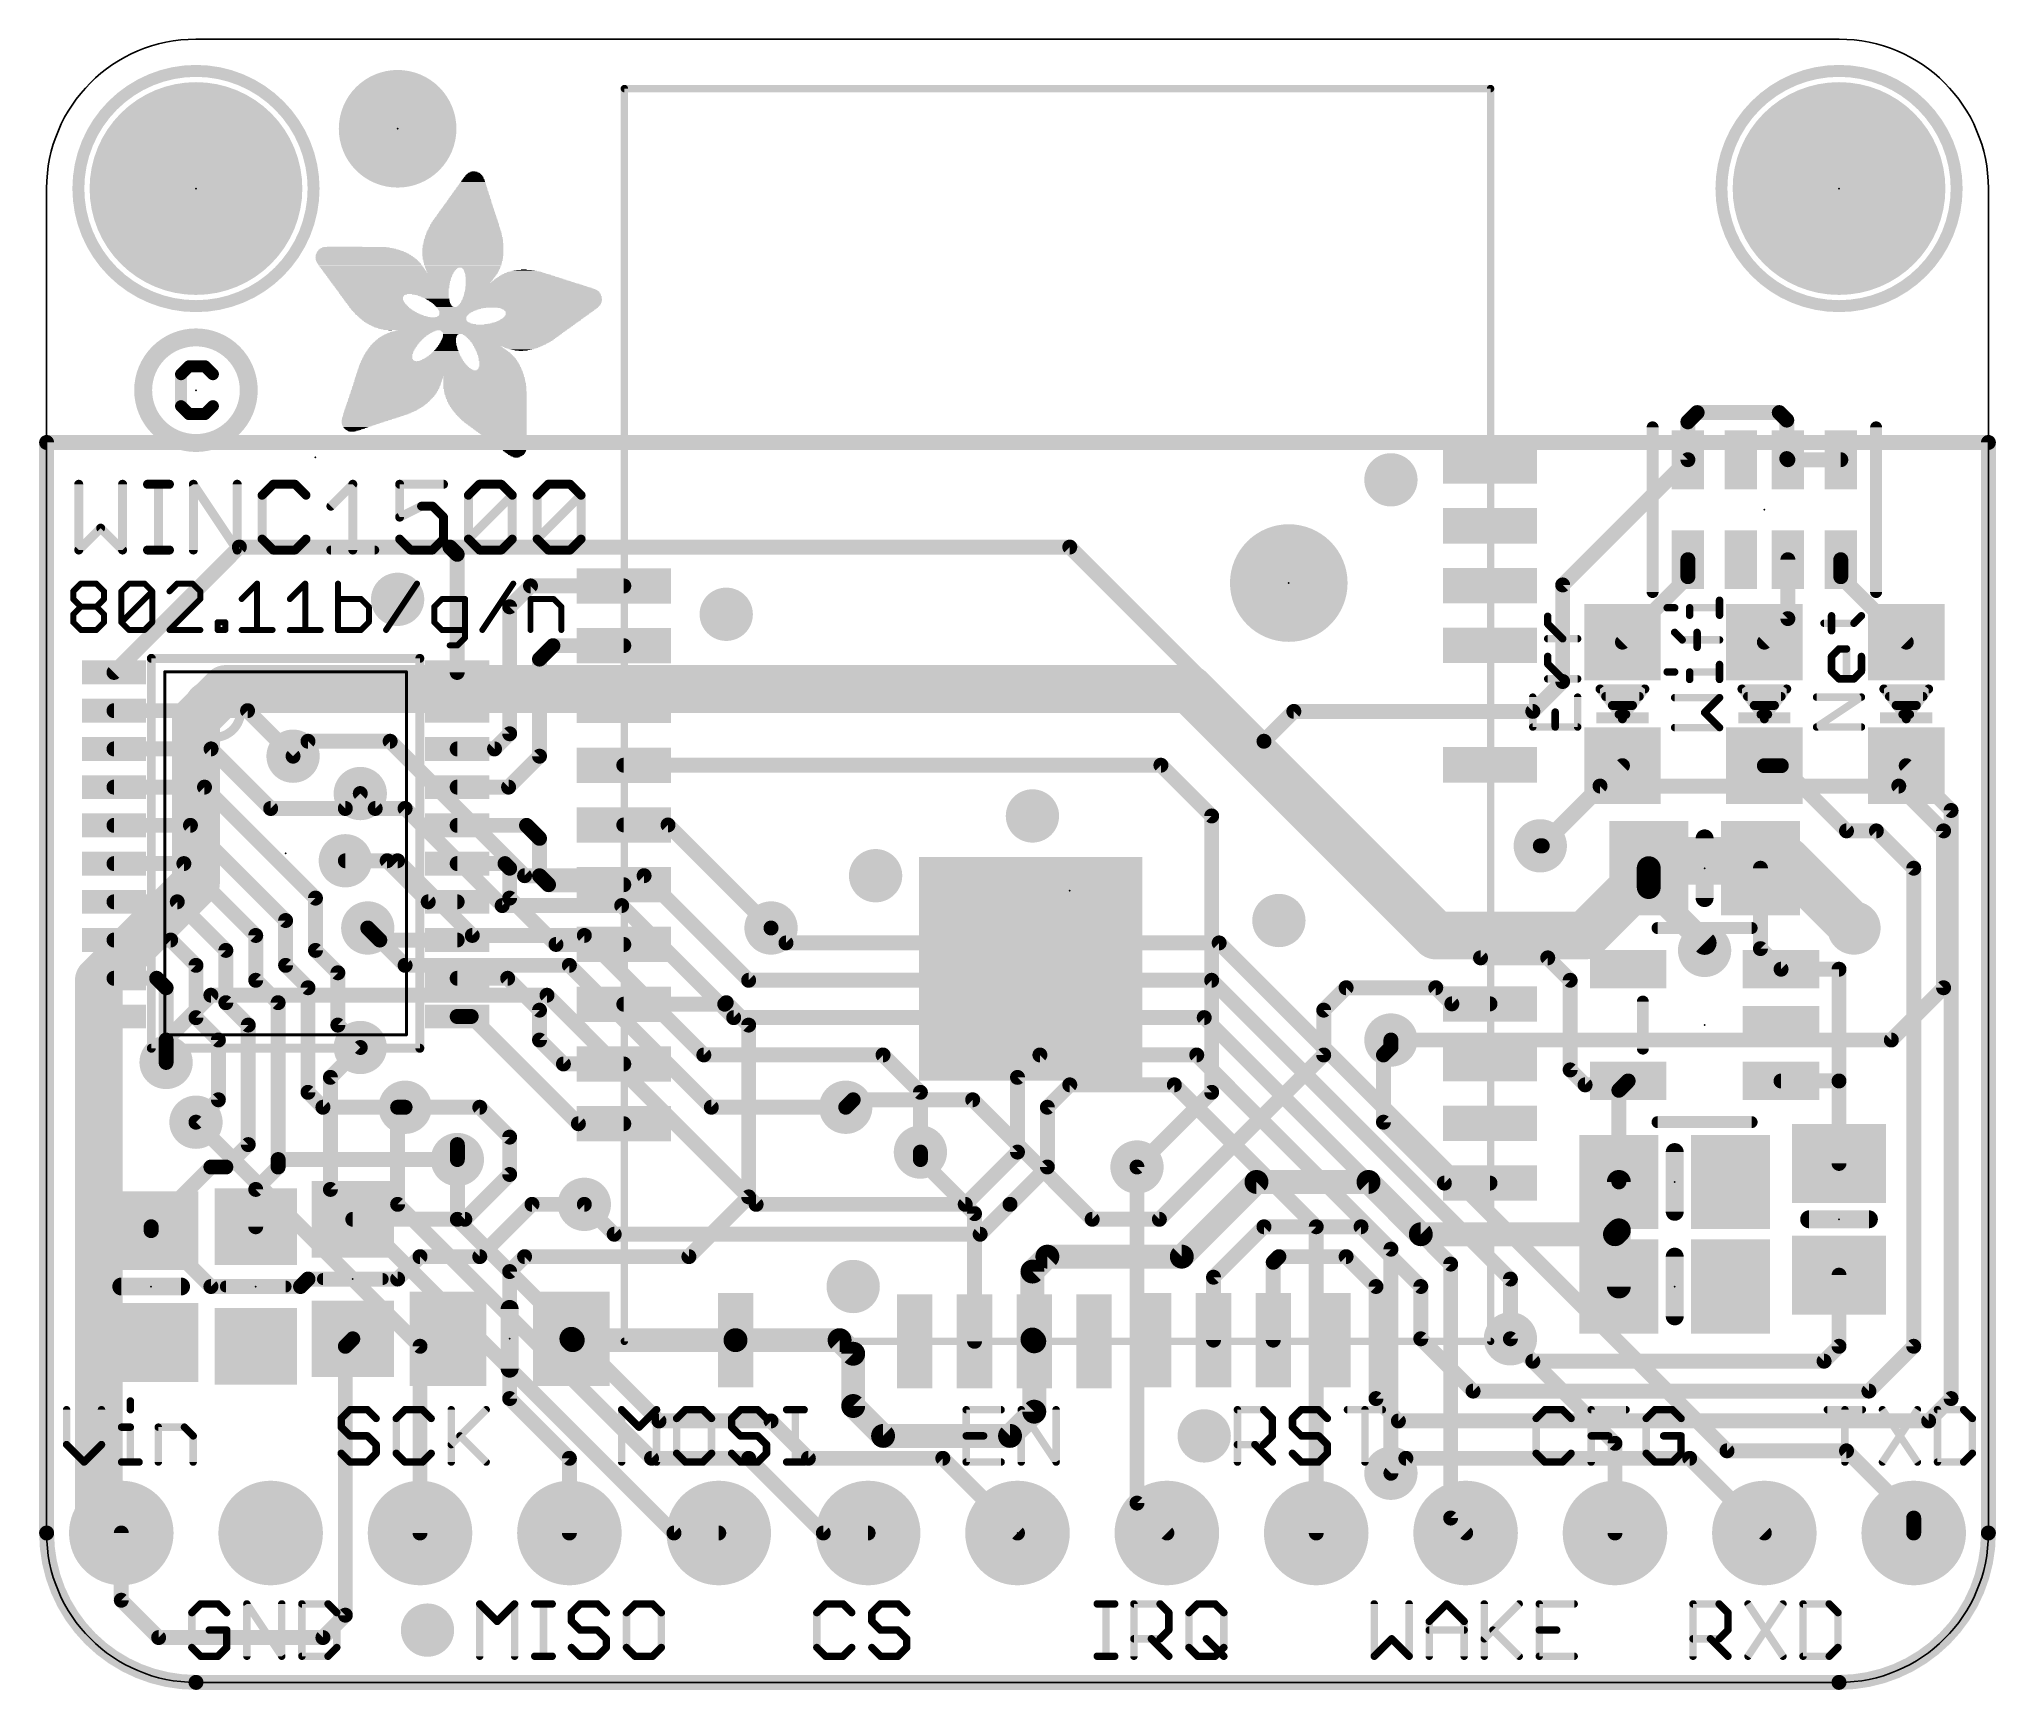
# Model space of a CAD drawing. Extents: x -0.1 to 33.1, y -0.1 to 27.9.
import ezdxf

# ---------------------------------------------------------------- set-up
doc = ezdxf.new("R2010")
doc.units = 0
for name, color, linetype in [('1', 12, 'CONTINUOUS'), ('16', 132, 'CONTINUOUS'), ('17', 110, 'CONTINUOUS'), ('18', 110, 'CONTINUOUS'), ('20', 53, 'CONTINUOUS'), ('21', 40, 'CONTINUOUS'), ('23', 40, 'CONTINUOUS'), ('29', 253, 'CONTINUOUS')]:
    doc.layers.add(name, color=color, linetype=linetype)

# ---------------------------------------------------------------- blocks, each defined once
blk = doc.blocks.new('RECT')
blk.add_solid([(-0.5, -0.5), (0.5, -0.5), (-0.5, 0.5), (0.5, 0.5)])
blk = doc.blocks.new('PIE')
at = {"const_width": 0.5}
blk.add_lwpolyline([(0, -0.25, 1), (0, 0.25, 1), (0, -0.25)], format="xyb", dxfattribs=at)
blk = doc.blocks.new('ROUNDP')
at = {"const_width": 0.5}
blk.add_lwpolyline([(0, -0.25, 1), (0, 0.25, 1), (0, -0.25)], format="xyb", dxfattribs=at)
blk = doc.blocks.new('ROUNDV')
at = {"const_width": 0.5}
blk.add_lwpolyline([(0, -0.25, 1), (0, 0.25, 1), (0, -0.25)], format="xyb", dxfattribs=at)

msp = doc.modelspace()

# ---------------------------------------------------------------- linework, layer by layer
at = {"layer": '1'}
for points, const_width in [([(28.067, 21.59), (27.91, 21.433)], 0.254), ([(29.464, 21.59), (28.067, 21.59)], 0.254), ([(29.591, 21.463), (29.464, 21.59)], 0.254), ([(27.91, 21.433), (27.91, 20.789)], 0.254), ([(29.591, 20.808), (29.591, 21.463)], 0.254), ([(0, 2.54), (0, 21.082)], 0.254), ([(0, 21.082), (33.02, 21.082)], 0.254), ([(33.02, 21.082), (33.02, 2.54)], 0.254), ([(27.91, 20.789), (25.781, 18.66)], 0.254), ([(29.61, 20.789), (29.591, 20.808)], 0.254), ([(30.51, 20.789), (29.61, 20.789)], 0.254), ([(1.1462, 17.172), (3.2782, 19.304)], 0.254), ([(3.2782, 19.304), (6.858, 19.304)], 0.254), ([(6.858, 19.304), (17.399, 19.304)], 0.254), ([(6.9818, 19.1802), (6.858, 19.304)], 0.254), ([(6.9818, 17.172), (6.9818, 19.1802)], 0.254), ([(17.399, 19.304), (20.701, 16.002)], 0.254), ([(27.91, 19.089), (27.91, 18.8)], 0.254), ([(29.61, 19.089), (29.61, 18.087)], 0.254), ([(30.51, 19.089), (30.51, 18.8)], 0.254), ([(7.874, 18.288), (8.229, 18.643)], 0.254), ([(8.229, 18.643), (9.815, 18.643)], 0.254), ([(25.781, 18.66), (25.781, 17.018)], 0.254), ([(27.91, 18.8), (26.797, 17.687)], 0.254), ([(30.51, 18.8), (31.623, 17.687)], 0.254), ([(7.874, 16.129), (7.874, 18.288)], 0.254), ([(29.61, 18.087), (29.21, 17.687)], 0.254), ([(8.382, 17.399), (8.61, 17.627)], 0.254), ([(8.61, 17.627), (9.815, 17.627)], 0.254), ([(8.382, 15.748), (8.382, 17.399)], 0.254), ([(25.781, 17.018), (25.273, 16.51)], 0.254), ([(1.1462, 16.522), (3.417, 16.522)], 0.254), ([(3.417, 16.522), (4.191, 15.748)], 0.254), ([(21.209, 16.51), (20.701, 16.002)], 0.254), ([(25.273, 16.51), (21.209, 16.51)], 0.254), ([(1.1462, 15.872), (2.797, 15.872)], 0.254), ([(2.797, 15.872), (3.81, 14.859)], 0.254), ([(7.617, 15.872), (6.9818, 15.872)], 0.254), ([(7.874, 16.129), (7.617, 15.872)], 0.254), ([(20.701, 16.002), (24.384, 12.319)], 0.254), ([(8.382, 15.748), (7.856, 15.222)], 0.254), ([(9.815, 15.595), (18.949, 15.595)], 0.254), ([(18.949, 15.595), (19.812, 14.732)], 0.254), ([(26.797, 15.587), (25.434, 14.224)], 0.254), ([(29.498, 15.587), (29.21, 15.587)], 0.254), ([(30.607, 14.478), (29.498, 15.587)], 0.254), ([(31.623, 15.587), (32.385, 14.825)], 0.254), ([(1.1462, 15.222), (2.685, 15.222)], 0.254), ([(2.685, 15.222), (4.572, 13.335)], 0.254), ([(7.856, 15.222), (6.9818, 15.222)], 0.254), ([(3.81, 14.859), (5.08, 14.859)], 0.254), ([(5.08, 14.859), (5.334, 15.113)], 0.254), ([(1.1462, 14.572), (2.446, 14.572)], 0.254), ([(2.446, 14.572), (4.064, 12.954)], 0.254), ([(8.161, 14.572), (6.9818, 14.572)], 0.254), ([(8.161, 14.572), (8.382, 14.351)], 0.254), ([(10.567, 14.579), (9.815, 14.579)], 0.254), ([(10.567, 14.579), (12.319, 12.827)], 0.254), ([(19.812, 14.732), (19.812, 10.033)], 0.254), ([(32.385, 14.825), (32.385, 4.826)], 0.254), ([(8.382, 14.351), (8.382, 13.716)], 0.254), ([(25.434, 14.224), (25.4, 14.224)], 0.254), ([(31.115, 14.478), (30.607, 14.478)], 0.254), ([(31.75, 13.843), (31.115, 14.478)], 0.254), ([(1.1462, 13.922), (2.334, 13.922)], 0.254), ([(2.334, 13.922), (3.556, 12.7)], 0.254), ([(5.7912, 13.97), (5.08, 13.97)], 0.254), ([(6.4892, 13.272), (5.7912, 13.97)], 0.254), ([(7.795, 13.922), (6.9818, 13.922)], 0.254), ([(7.874, 13.843), (7.795, 13.922)], 0.254), ([(27.244, 13.843), (27.244, 13.523)], 0.4064), ([(29.144, 13.843), (29.718, 13.843)], 0.8128), ([(29.718, 13.843), (30.734, 12.827)], 0.8128), ([(7.874, 13.843), (7.874, 13.335)], 0.254), ([(8.382, 13.716), (8.535, 13.563)], 0.254), ([(8.535, 13.563), (9.815, 13.563)], 0.254), ([(27.244, 13.523), (28.194, 12.573)], 0.4064), ([(29.144, 13.843), (29.144, 12.4761)], 0.254), ([(31.75, 5.715), (31.75, 13.843)], 0.254), ([(1.1462, 13.272), (2.222, 13.272)], 0.254), ([(2.222, 13.272), (3.048, 12.446)], 0.254), ([(4.572, 13.335), (4.572, 12.446)], 0.254), ([(6.9818, 13.272), (6.4892, 13.272)], 0.254), ([(7.874, 13.335), (8.662, 12.547)], 0.254), ([(4.064, 12.954), (4.064, 12.192)], 0.254), ([(1.1462, 12.622), (2.11, 12.622)], 0.254), ([(2.11, 12.622), (2.54, 12.192)], 0.254), ([(3.556, 12.7), (3.556, 11.938)], 0.254), ([(5.666, 12.622), (5.461, 12.827)], 0.254), ([(6.9818, 12.622), (5.666, 12.622)], 0.254), ([(8.662, 12.547), (9.815, 12.547)], 0.254), ([(2.54, 12.192), (2.54, 11.303)], 0.254), ([(3.048, 12.446), (3.048, 11.557)], 0.254), ([(4.064, 12.192), (4.445, 11.811)], 0.254), ([(4.572, 12.446), (4.953, 12.065)], 0.254), ([(24.384, 12.319), (25.527, 12.319)], 0.254), ([(25.527, 12.319), (25.908, 11.938)], 0.254), ([(29.144, 12.4761), (29.4941, 12.126)], 0.254), ([(1.1462, 11.972), (1.871, 11.972)], 0.254), ([(1.871, 11.972), (2.032, 11.811)], 0.254), ([(3.556, 11.938), (3.937, 11.557)], 0.254), ([(4.953, 12.065), (4.953, 11.176)], 0.254), ([(6.9818, 11.972), (7.84, 11.972)], 0.254), ([(7.84, 11.972), (8.382, 11.43)], 0.254), ([(25.908, 11.938), (25.908, 10.414)], 0.254), ([(29.4941, 12.126), (30.48, 12.126)], 0.254), ([(30.48, 12.126), (30.48, 10.226)], 0.254), ([(2.032, 11.811), (2.032, 10.541)], 0.254), ([(3.048, 11.557), (3.429, 11.176)], 0.254), ([(3.937, 11.557), (3.937, 8.89)], 0.254), ([(4.445, 11.811), (4.445, 10.033)], 0.254), ([(11.531, 11.531), (9.815, 11.531)], 0.254), ([(11.557, 11.557), (11.531, 11.531)], 0.254), ([(11.938, 11.176), (11.557, 11.557)], 0.254), ([(21.717, 11.43), (22.098, 11.811)], 0.254), ([(22.098, 11.811), (23.622, 11.811)], 0.254), ([(23.622, 11.811), (23.896, 11.537)], 0.254), ([(23.896, 11.537), (24.545, 11.537)], 0.254), ([(2.54, 11.303), (2.921, 10.922)], 0.254), ([(6.9818, 11.322), (7.22, 11.322)], 0.254), ([(7.22, 11.322), (9.043, 9.499)], 0.254), ([(8.382, 11.43), (8.382, 10.922)], 0.254), ([(21.717, 10.668), (21.717, 11.43)], 0.254), ([(2.921, 10.922), (2.921, 9.906)], 0.254), ([(3.429, 11.176), (3.429, 9.144)], 0.254), ([(4.953, 11.176), (5.334, 10.795)], 0.254), ([(8.382, 10.922), (8.789, 10.515)], 0.254), ([(11.938, 8.255), (11.938, 11.176)], 0.254), ([(22.86, 10.795), (22.86, 10.922)], 0.254), ([(18.923, 7.874), (21.717, 10.668)], 0.254), ([(22.733, 10.668), (22.86, 10.795)], 0.254), ([(22.733, 10.668), (22.733, 9.525)], 0.254), ([(8.789, 10.515), (9.815, 10.515)], 0.254), ([(25.908, 10.414), (26.162, 10.16)], 0.254), ([(26.736, 10.0681), (26.8939, 10.226)], 0.254), ([(26.8279, 10.16), (26.8939, 10.226)], 0.254), ([(29.4941, 10.226), (30.48, 10.226)], 0.254), ([(30.48, 10.226), (30.48, 8.824)], 0.254), ([(2.921, 9.906), (2.54, 9.525)], 0.254), ([(4.445, 10.033), (4.699, 9.779)], 0.254), ([(13.716, 9.906), (13.589, 9.779)], 0.254), ([(15.748, 9.906), (13.716, 9.906)], 0.254), ([(15.748, 9.906), (17.78, 7.874)], 0.254), ([(19.812, 10.033), (18.542, 8.763)], 0.254), ([(26.162, 10.16), (26.8279, 10.16)], 0.254), ([(26.736, 8.509), (26.736, 10.0681)], 0.254), ([(4.699, 9.779), (6.096, 9.779)], 0.254), ([(7.366, 9.779), (6.096, 9.779)], 0.254), ([(7.874, 9.271), (7.366, 9.779)], 0.254), ([(22.733, 9.525), (23.769, 8.489)], 0.254), ([(7.874, 8.636), (7.874, 9.271)], 0.254), ([(9.043, 9.499), (9.815, 9.499)], 0.254), ([(3.429, 9.144), (3.048, 8.763)], 0.254), ([(3.937, 8.89), (6.985, 8.89)], 0.254), ([(3.937, 8.89), (3.937, 8.763)], 0.254), ([(14.859, 8.89), (14.859, 9.017)], 0.254), ([(15.779, 7.97), (14.859, 8.89)], 0.254), ([(2.794, 8.763), (1.778, 7.747)], 0.254), ([(3.048, 8.763), (2.794, 8.763)], 0.254), ([(3.937, 8.763), (3.556, 8.382)], 0.254), ([(7.112, 7.874), (7.874, 8.636)], 0.254), ([(19.304, 7.239), (20.574, 8.509)], 0.4064), ([(20.574, 8.509), (22.479, 8.509)], 0.4064), ([(22.479, 8.509), (23.368, 7.62)], 0.4064), ([(26.736, 7.686), (26.736, 8.509)], 0.4064), ([(26.736, 6.731), (26.736, 8.509)], 0.4064), ([(3.556, 7.747), (3.556, 8.382)], 0.254), ([(10.922, 7.239), (11.938, 8.255)], 0.254), ([(23.769, 8.489), (24.545, 8.489)], 0.254), ([(5.207, 7.874), (7.112, 7.874)], 0.254), ([(7.366, 7.239), (8.255, 8.128)], 0.254), ([(8.255, 8.128), (9.144, 8.128)], 0.254), ([(15.779, 7.97), (15.779, 5.799)], 0.254), ([(17.78, 7.874), (18.923, 7.874)], 0.254), ([(2.794, 6.731), (1.778, 7.747)], 0.254), ([(1.778, 7.747), (1.778, 7.681)], 0.254), ([(20.701, 7.747), (19.843, 6.889)], 0.254), ([(20.701, 7.747), (22.352, 7.747)], 0.254), ([(22.352, 7.747), (23.368, 6.731)], 0.254), ([(23.368, 7.62), (26.67, 7.62)], 0.4064), ([(26.67, 7.62), (26.736, 7.686)], 0.4064), ([(5.969, 6.858), (6.35, 7.239)], 0.254), ([(6.35, 7.239), (7.366, 7.239)], 0.254), ([(7.874, 6.985), (8.128, 7.239)], 0.254), ([(8.128, 7.239), (10.922, 7.239)], 0.254), ([(17.018, 7.239), (16.764, 6.985)], 0.4064), ([(19.304, 7.239), (17.018, 7.239)], 0.4064), ([(20.955, 7.239), (20.859, 7.143)], 0.254), ([(20.955, 7.239), (22.098, 7.239)], 0.254), ([(22.098, 7.239), (22.606, 6.731)], 0.254), ([(7.874, 4.826), (7.874, 6.985)], 0.254), ([(16.764, 6.985), (16.764, 5.83)], 0.4064), ([(19.843, 6.889), (19.843, 5.819)], 0.254), ([(20.859, 7.143), (20.859, 5.819)], 0.254), ([(30.48, 5.715), (30.48, 6.924)], 0.254), ([(2.794, 6.731), (4.318, 6.731)], 0.254), ([(4.318, 6.731), (4.445, 6.858)], 0.254), ([(4.445, 6.858), (5.969, 6.858)], 0.254), ([(22.606, 6.731), (22.606, 4.826)], 0.254), ([(23.368, 6.731), (23.368, 5.842)], 0.254), ([(8.924, 5.842), (8.947, 5.819)], 0.4064), ([(8.947, 5.819), (11.715, 5.819)], 0.4064), ([(13.485, 5.819), (11.715, 5.819)], 0.4064), ([(13.485, 5.819), (13.716, 5.588)], 0.4064), ([(16.764, 5.83), (16.795, 5.799)], 0.4064), ([(16.795, 4.603), (16.795, 5.799)], 0.4064), ([(5.207, 5.842), (5.08, 5.715)], 0.254), ([(5.08, 5.715), (5.08, 1.143)], 0.254), ([(13.716, 5.588), (13.716, 4.699)], 0.4064), ([(23.368, 5.842), (24.257, 4.953)], 0.254), ([(25.273, 5.461), (24.892, 5.842)], 0.254), ([(30.226, 5.461), (30.48, 5.715)], 0.254), ([(30.988, 4.953), (31.75, 5.715)], 0.254), ([(30.226, 5.461), (25.273, 5.461)], 0.254), ([(24.257, 4.953), (30.988, 4.953)], 0.254), ([(8.89, 3.81), (7.874, 4.826)], 0.254), ([(13.716, 4.699), (14.224, 4.191)], 0.4064), ([(16.795, 4.603), (16.383, 4.191)], 0.4064), ([(22.606, 4.826), (22.987, 4.445)], 0.254), ([(32.385, 4.826), (32.004, 4.445)], 0.254), ([(14.224, 4.191), (16.383, 4.191)], 0.4064), ([(32.004, 4.445), (22.987, 4.445)], 0.254), ([(8.89, 2.54), (8.89, 3.81)], 0.254), ([(23.114, 3.81), (22.86, 3.556)], 0.254), ([(27.94, 3.81), (23.114, 3.81)], 0.254), ([(29.21, 2.54), (27.94, 3.81)], 0.254), ([(1.27, 1.397), (1.27, 2.54)], 0.254), ([(1.905, 0.762), (1.27, 1.397)], 0.254), ([(5.08, 1.143), (4.699, 0.762)], 0.254), ([(4.699, 0.762), (1.905, 0.762)], 0.254), ([(30.48, 0), (2.54, 0)], 0.254)]:
    msp.add_lwpolyline(points, dxfattribs=dict(at, const_width=const_width))
for points, const_width in [([(28.067, 21.6535, 1), (28.067, 21.5265)], 0.127), ([(28.1119, 21.5451, 1), (28.0221, 21.6349)], 0.127), ([(29.5089, 21.6349, 1), (29.4191, 21.5451)], 0.127), ([(29.464, 21.5265, 1), (29.464, 21.6535)], 0.127), ([(27.9735, 21.433, 1), (27.8465, 21.433)], 0.127), ([(27.8651, 21.4779, 1), (27.9549, 21.3881)], 0.127), ([(29.6545, 21.463, 1), (29.5275, 21.463)], 0.127), ([(29.5461, 21.4181, 1), (29.6359, 21.5079)], 0.127), ([(0.0635, 21.082, 1), (-0.0635, 21.082)], 0.127), ([(0, 21.1455, 1), (0, 21.0185)], 0.127), ([(33.0835, 21.082, 1), (32.9565, 21.082)], 0.127), ([(33.02, 21.0185, 1), (33.02, 21.1455)], 0.127), ([(27.8465, 20.789, 1), (27.9735, 20.789)], 0.127), ([(27.9549, 20.7441, 1), (27.8651, 20.8339)], 0.127), ([(29.6359, 20.8529, 1), (29.5461, 20.7631)], 0.127), ([(29.5275, 20.808, 1), (29.6545, 20.808)], 0.127), ([(29.61, 20.8525, 1), (29.61, 20.7255)], 0.127), ([(29.5651, 20.7441, 1), (29.6549, 20.8339)], 0.127), ([(30.51, 20.7255, 1), (30.51, 20.8525)], 0.127), ([(3.2782, 19.3675, 1), (3.2782, 19.2405)], 0.127), ([(3.3231, 19.2591, 1), (3.2333, 19.3489)], 0.127), ([(6.858, 19.3675, 1), (6.858, 19.2405)], 0.127), ([(6.9029, 19.3489, 1), (6.8131, 19.2591)], 0.127), ([(6.858, 19.2405, 1), (6.858, 19.3675)], 0.127), ([(7.0453, 19.1802, 1), (6.9183, 19.1802)], 0.127), ([(17.4439, 19.3489, 1), (17.3541, 19.2591)], 0.127), ([(17.399, 19.2405, 1), (17.399, 19.3675)], 0.127), ([(6.9369, 19.1353, 1), (7.0267, 19.2251)], 0.127), ([(27.9735, 19.089, 1), (27.8465, 19.089)], 0.127), ([(29.6735, 19.089, 1), (29.5465, 19.089)], 0.127), ([(30.5735, 19.089, 1), (30.4465, 19.089)], 0.127), ([(8.229, 18.7065, 1), (8.229, 18.5795)], 0.127), ([(8.2739, 18.5981, 1), (8.1841, 18.6879)], 0.127), ([(9.815, 18.5795, 1), (9.815, 18.7065)], 0.127), ([(25.8445, 18.66, 1), (25.7175, 18.66)], 0.127), ([(25.7361, 18.7049, 1), (25.8259, 18.6151)], 0.127), ([(27.8465, 18.8, 1), (27.9735, 18.8)], 0.127), ([(27.9549, 18.7551, 1), (27.8651, 18.8449)], 0.127), ([(30.5549, 18.8449, 1), (30.4651, 18.7551)], 0.127), ([(30.4465, 18.8, 1), (30.5735, 18.8)], 0.127), ([(7.9375, 18.288, 1), (7.8105, 18.288)], 0.127), ([(7.8291, 18.3329, 1), (7.9189, 18.2431)], 0.127), ([(29.5465, 18.087, 1), (29.6735, 18.087)], 0.127), ([(29.6549, 18.0421, 1), (29.5651, 18.1319)], 0.127), ([(8.61, 17.6905, 1), (8.61, 17.5635)], 0.127), ([(8.6549, 17.5821, 1), (8.5651, 17.6719)], 0.127), ([(9.815, 17.5635, 1), (9.815, 17.6905)], 0.127), ([(26.7521, 17.7319, 1), (26.8419, 17.6421)], 0.127), ([(29.1651, 17.7319, 1), (29.2549, 17.6421)], 0.127), ([(31.5781, 17.6421, 1), (31.6679, 17.7319)], 0.127), ([(8.4455, 17.399, 1), (8.3185, 17.399)], 0.127), ([(8.3371, 17.4439, 1), (8.4269, 17.3541)], 0.127), ([(1.1013, 17.2169, 1), (1.1911, 17.1271)], 0.127), ([(6.9183, 17.172, 1), (7.0453, 17.172)], 0.127), ([(25.7175, 17.018, 1), (25.8445, 17.018)], 0.127), ([(25.8259, 16.9731, 1), (25.7361, 17.0629)], 0.127), ([(1.1462, 16.5855, 1), (1.1462, 16.4585)], 0.127), ([(3.4619, 16.5669, 1), (3.3721, 16.4771)], 0.127), ([(3.417, 16.4585, 1), (3.417, 16.5855)], 0.127), ([(21.209, 16.5735, 1), (21.209, 16.4465)], 0.127), ([(21.2539, 16.4651, 1), (21.1641, 16.5549)], 0.127), ([(25.2281, 16.5549, 1), (25.3179, 16.4651)], 0.127), ([(25.273, 16.4465, 1), (25.273, 16.5735)], 0.127), ([(1.1462, 15.9355, 1), (1.1462, 15.8085)], 0.127), ([(2.8419, 15.9169, 1), (2.7521, 15.8271)], 0.127), ([(2.797, 15.8085, 1), (2.797, 15.9355)], 0.127), ([(6.9818, 15.9355, 1), (6.9818, 15.8085)], 0.127), ([(7.5721, 15.9169, 1), (7.6619, 15.8271)], 0.127), ([(7.617, 15.8085, 1), (7.617, 15.9355)], 0.127), ([(7.8105, 16.129, 1), (7.9375, 16.129)], 0.127), ([(7.9189, 16.0841, 1), (7.8291, 16.1739)], 0.127), ([(20.7459, 16.0469, 1), (20.6561, 15.9571)], 0.127), ([(20.6561, 16.0469, 1), (20.7459, 15.9571)], 0.127), ([(20.6561, 15.9571, 1), (20.7459, 16.0469)], 0.127), ([(4.1461, 15.7031, 1), (4.2359, 15.7929)], 0.127), ([(8.3185, 15.748, 1), (8.4455, 15.748)], 0.127), ([(8.4269, 15.7031, 1), (8.3371, 15.7929)], 0.127), ([(9.815, 15.6585, 1), (9.815, 15.5315)], 0.127), ([(18.9939, 15.6399, 1), (18.9041, 15.5501)], 0.127), ([(18.949, 15.5315, 1), (18.949, 15.6585)], 0.127), ([(26.8419, 15.5421, 1), (26.7521, 15.6319)], 0.127), ([(29.21, 15.6505, 1), (29.21, 15.5235)], 0.127), ([(29.5429, 15.6319, 1), (29.4531, 15.5421)], 0.127), ([(29.498, 15.5235, 1), (29.498, 15.6505)], 0.127), ([(31.6679, 15.6319, 1), (31.5781, 15.5421)], 0.127), ([(1.1462, 15.2855, 1), (1.1462, 15.1585)], 0.127), ([(2.7299, 15.2669, 1), (2.6401, 15.1771)], 0.127), ([(2.685, 15.1585, 1), (2.685, 15.2855)], 0.127), ([(6.9818, 15.2855, 1), (6.9818, 15.1585)], 0.127), ([(7.8111, 15.2669, 1), (7.9009, 15.1771)], 0.127), ([(7.856, 15.1585, 1), (7.856, 15.2855)], 0.127), ([(3.81, 14.9225, 1), (3.81, 14.7955)], 0.127), ([(5.08, 14.7955, 1), (5.08, 14.9225)], 0.127), ([(5.3789, 15.0681, 1), (5.2891, 15.1579)], 0.127), ([(1.1462, 14.6355, 1), (1.1462, 14.5085)], 0.127), ([(2.4909, 14.6169, 1), (2.4011, 14.5271)], 0.127), ([(2.446, 14.5085, 1), (2.446, 14.6355)], 0.127), ([(3.7651, 14.8141, 1), (3.8549, 14.9039)], 0.127), ([(5.0351, 14.9039, 1), (5.1249, 14.8141)], 0.127), ([(6.9818, 14.6355, 1), (6.9818, 14.5085)], 0.127), ([(8.2059, 14.6169, 1), (8.1161, 14.5271)], 0.127), ([(8.161, 14.5085, 1), (8.161, 14.6355)], 0.127), ([(9.815, 14.6425, 1), (9.815, 14.5155)], 0.127), ([(10.6119, 14.6239, 1), (10.5221, 14.5341)], 0.127), ([(10.567, 14.5155, 1), (10.567, 14.6425)], 0.127), ([(19.8755, 14.732, 1), (19.7485, 14.732)], 0.127), ([(19.7671, 14.6871, 1), (19.8569, 14.7769)], 0.127), ([(32.4485, 14.825, 1), (32.3215, 14.825)], 0.127), ([(32.3401, 14.7801, 1), (32.4299, 14.8699)], 0.127), ([(8.4455, 14.351, 1), (8.3185, 14.351)], 0.127), ([(8.3371, 14.3061, 1), (8.4269, 14.3959)], 0.127), ([(25.4, 14.2875, 1), (25.4, 14.1605)], 0.127), ([(25.3891, 14.2689, 1), (25.4789, 14.1791)], 0.127), ([(25.434, 14.1605, 1), (25.434, 14.2875)], 0.127), ([(30.607, 14.5415, 1), (30.607, 14.4145)], 0.127), ([(30.5621, 14.4331, 1), (30.6519, 14.5229)], 0.127), ([(31.1599, 14.5229, 1), (31.0701, 14.4331)], 0.127), ([(31.115, 14.4145, 1), (31.115, 14.5415)], 0.127), ([(1.1462, 13.9855, 1), (1.1462, 13.8585)], 0.127), ([(2.3789, 13.9669, 1), (2.2891, 13.8771)], 0.127), ([(2.334, 13.8585, 1), (2.334, 13.9855)], 0.127), ([(5.08, 14.0335, 1), (5.08, 13.9065)], 0.127), ([(5.8361, 14.0149, 1), (5.7463, 13.9251)], 0.127), ([(5.7912, 13.9065, 1), (5.7912, 14.0335)], 0.127), ([(6.9818, 13.9855, 1), (6.9818, 13.8585)], 0.127), ([(7.8399, 13.9669, 1), (7.7501, 13.8771)], 0.127), ([(7.795, 13.8585, 1), (7.795, 13.9855)], 0.127), ([(27.3456, 13.843, 1), (27.1424, 13.843)], 0.2032), ([(29.144, 14.0462, 1), (29.144, 13.6398)], 0.4064), ([(29.8617, 13.9867, 1), (29.5743, 13.6993)], 0.4064), ([(29.718, 13.6398, 1), (29.718, 14.0462)], 0.4064), ([(7.9375, 13.843, 1), (7.8105, 13.843)], 0.127), ([(7.8291, 13.7981, 1), (7.9189, 13.8879)], 0.127), ([(8.4269, 13.7609, 1), (8.3371, 13.6711)], 0.127), ([(8.3185, 13.716, 1), (8.4455, 13.716)], 0.127), ([(8.535, 13.6265, 1), (8.535, 13.4995)], 0.127), ([(8.4901, 13.5181, 1), (8.5799, 13.6079)], 0.127), ([(9.815, 13.4995, 1), (9.815, 13.6265)], 0.127), ([(27.3158, 13.5948, 1), (27.1722, 13.4512)], 0.2032), ([(29.2075, 13.843, 1), (29.0805, 13.843)], 0.127), ([(31.8135, 13.843, 1), (31.6865, 13.843)], 0.127), ([(31.7051, 13.7981, 1), (31.7949, 13.8879)], 0.127), ([(1.1462, 13.3355, 1), (1.1462, 13.2085)], 0.127), ([(2.2669, 13.3169, 1), (2.1771, 13.2271)], 0.127), ([(2.222, 13.2085, 1), (2.222, 13.3355)], 0.127), ([(4.6355, 13.335, 1), (4.5085, 13.335)], 0.127), ([(4.5271, 13.2901, 1), (4.6169, 13.3799)], 0.127), ([(6.4892, 13.3355, 1), (6.4892, 13.2085)], 0.127), ([(6.4443, 13.2271, 1), (6.5341, 13.3169)], 0.127), ([(6.9818, 13.2085, 1), (6.9818, 13.3355)], 0.127), ([(7.9189, 13.3799, 1), (7.8291, 13.2901)], 0.127), ([(7.8105, 13.335, 1), (7.9375, 13.335)], 0.127), ([(27.1424, 13.523, 1), (27.3456, 13.523)], 0.2032), ([(4.1275, 12.954, 1), (4.0005, 12.954)], 0.127), ([(4.0191, 12.9091, 1), (4.1089, 12.9989)], 0.127), ([(30.5903, 12.6833, 1), (30.8777, 12.9707)], 0.4064), ([(1.1462, 12.6855, 1), (1.1462, 12.5585)], 0.127), ([(2.1549, 12.6669, 1), (2.0651, 12.5771)], 0.127), ([(2.11, 12.5585, 1), (2.11, 12.6855)], 0.127), ([(3.6195, 12.7, 1), (3.4925, 12.7)], 0.127), ([(3.5111, 12.6551, 1), (3.6009, 12.7449)], 0.127), ([(5.5059, 12.8719, 1), (5.4161, 12.7821)], 0.127), ([(5.666, 12.6855, 1), (5.666, 12.5585)], 0.127), ([(5.6211, 12.5771, 1), (5.7109, 12.6669)], 0.127), ([(6.9818, 12.5585, 1), (6.9818, 12.6855)], 0.127), ([(8.662, 12.6105, 1), (8.662, 12.4835)], 0.127), ([(8.6171, 12.5021, 1), (8.7069, 12.5919)], 0.127), ([(9.815, 12.4835, 1), (9.815, 12.6105)], 0.127), ([(12.2741, 12.7821, 1), (12.3639, 12.8719)], 0.127), ([(28.1222, 12.5012, 1), (28.2658, 12.6448)], 0.2032), ([(2.6035, 12.192, 1), (2.4765, 12.192)], 0.127), ([(3.1115, 12.446, 1), (2.9845, 12.446)], 0.127), ([(3.0031, 12.4011, 1), (3.0929, 12.4909)], 0.127), ([(4.1089, 12.2369, 1), (4.0191, 12.1471)], 0.127), ([(4.6169, 12.4909, 1), (4.5271, 12.4011)], 0.127), ([(4.5085, 12.446, 1), (4.6355, 12.446)], 0.127), ([(24.384, 12.3825, 1), (24.384, 12.2555)], 0.127), ([(24.3391, 12.2741, 1), (24.4289, 12.3639)], 0.127), ([(25.5719, 12.3639, 1), (25.4821, 12.2741)], 0.127), ([(25.527, 12.2555, 1), (25.527, 12.3825)], 0.127), ([(29.1889, 12.521, 1), (29.0991, 12.4312)], 0.127), ([(29.0805, 12.4761, 1), (29.2075, 12.4761)], 0.127), ([(1.1462, 12.0355, 1), (1.1462, 11.9085)], 0.127), ([(1.9159, 12.0169, 1), (1.8261, 11.9271)], 0.127), ([(1.871, 11.9085, 1), (1.871, 12.0355)], 0.127), ([(2.4951, 12.1471, 1), (2.5849, 12.2369)], 0.127), ([(3.6009, 11.9829, 1), (3.5111, 11.8931)], 0.127), ([(3.4925, 11.938, 1), (3.6195, 11.938)], 0.127), ([(4.0005, 12.192, 1), (4.1275, 12.192)], 0.127), ([(5.0165, 12.065, 1), (4.8895, 12.065)], 0.127), ([(4.9081, 12.0201, 1), (4.9979, 12.1099)], 0.127), ([(6.9818, 12.0355, 1), (6.9818, 11.9085)], 0.127), ([(7.8849, 12.0169, 1), (7.7951, 11.9271)], 0.127), ([(7.84, 11.9085, 1), (7.84, 12.0355)], 0.127), ([(25.9715, 11.938, 1), (25.8445, 11.938)], 0.127), ([(25.8631, 11.8931, 1), (25.9529, 11.9829)], 0.127), ([(29.4941, 12.1895, 1), (29.4941, 12.0625)], 0.127), ([(29.4492, 12.0811, 1), (29.539, 12.1709)], 0.127), ([(30.5435, 12.126, 1), (30.4165, 12.126)], 0.127), ([(30.48, 12.0625, 1), (30.48, 12.1895)], 0.127), ([(2.0955, 11.811, 1), (1.9685, 11.811)], 0.127), ([(1.9871, 11.7661, 1), (2.0769, 11.8559)], 0.127), ([(3.0929, 11.6019, 1), (3.0031, 11.5121)], 0.127), ([(4.0005, 11.557, 1), (3.8735, 11.557)], 0.127), ([(3.8921, 11.5121, 1), (3.9819, 11.6019)], 0.127), ([(4.5085, 11.811, 1), (4.3815, 11.811)], 0.127), ([(4.4001, 11.7661, 1), (4.4899, 11.8559)], 0.127), ([(9.815, 11.5945, 1), (9.815, 11.4675)], 0.127), ([(11.6019, 11.6019, 1), (11.5121, 11.5121)], 0.127), ([(11.6019, 11.5121, 1), (11.5121, 11.6019)], 0.127), ([(11.531, 11.4675, 1), (11.531, 11.5945)], 0.127), ([(22.098, 11.8745, 1), (22.098, 11.7475)], 0.127), ([(22.1429, 11.7661, 1), (22.0531, 11.8559)], 0.127), ([(23.6669, 11.8559, 1), (23.5771, 11.7661)], 0.127), ([(23.622, 11.7475, 1), (23.622, 11.8745)], 0.127), ([(23.896, 11.6005, 1), (23.896, 11.4735)], 0.127), ([(24.545, 11.4735, 1), (24.545, 11.6005)], 0.127), ([(2.5849, 11.3479, 1), (2.4951, 11.2581)], 0.127), ([(2.4765, 11.303, 1), (2.6035, 11.303)], 0.127), ([(2.9845, 11.557, 1), (3.1115, 11.557)], 0.127), ([(6.9818, 11.3855, 1), (6.9818, 11.2585)], 0.127), ([(7.2649, 11.3669, 1), (7.1751, 11.2771)], 0.127), ([(7.22, 11.2585, 1), (7.22, 11.3855)], 0.127), ([(8.4455, 11.43, 1), (8.3185, 11.43)], 0.127), ([(8.3371, 11.3851, 1), (8.4269, 11.4749)], 0.127), ([(11.4861, 11.5759, 1), (11.5759, 11.4861)], 0.127), ([(21.7805, 11.43, 1), (21.6535, 11.43)], 0.127), ([(21.6721, 11.4749, 1), (21.7619, 11.3851)], 0.127), ([(23.8511, 11.4921, 1), (23.9409, 11.5819)], 0.127), ([(2.9845, 10.922, 1), (2.8575, 10.922)], 0.127), ([(2.8761, 10.8771, 1), (2.9659, 10.9669)], 0.127), ([(3.4925, 11.176, 1), (3.3655, 11.176)], 0.127), ([(3.3841, 11.1311, 1), (3.4739, 11.2209)], 0.127), ([(4.9979, 11.2209, 1), (4.9081, 11.1311)], 0.127), ([(4.8895, 11.176, 1), (5.0165, 11.176)], 0.127), ([(8.4269, 10.9669, 1), (8.3371, 10.8771)], 0.127), ([(8.3185, 10.922, 1), (8.4455, 10.922)], 0.127), ([(12.0015, 11.176, 1), (11.8745, 11.176)], 0.127), ([(11.8931, 11.1311, 1), (11.9829, 11.2209)], 0.127), ([(22.9235, 10.922, 1), (22.7965, 10.922)], 0.127), ([(5.2891, 10.7501, 1), (5.3789, 10.8399)], 0.127), ([(21.6535, 10.668, 1), (21.7805, 10.668)], 0.127), ([(21.7619, 10.6231, 1), (21.6721, 10.7129)], 0.127), ([(22.7965, 10.668, 1), (22.6695, 10.668)], 0.127), ([(22.6881, 10.7129, 1), (22.7779, 10.6231)], 0.127), ([(22.7965, 10.795, 1), (22.9235, 10.795)], 0.127), ([(22.9049, 10.7501, 1), (22.8151, 10.8399)], 0.127), ([(1.9685, 10.541, 1), (2.0955, 10.541)], 0.127), ([(8.789, 10.5785, 1), (8.789, 10.4515)], 0.127), ([(8.7441, 10.4701, 1), (8.8339, 10.5599)], 0.127), ([(9.815, 10.4515, 1), (9.815, 10.5785)], 0.127), ([(25.9529, 10.4589, 1), (25.8631, 10.3691)], 0.127), ([(25.8445, 10.414, 1), (25.9715, 10.414)], 0.127), ([(26.9388, 10.1811, 1), (26.849, 10.2709)], 0.127), ([(26.9388, 10.1811, 1), (26.849, 10.2709)], 0.127), ([(29.4941, 10.2895, 1), (29.4941, 10.1625)], 0.127), ([(30.5435, 10.226, 1), (30.4165, 10.226)], 0.127), ([(30.48, 10.1625, 1), (30.48, 10.2895)], 0.127), ([(2.9659, 9.8611, 1), (2.8761, 9.9509)], 0.127), ([(4.4899, 10.0779, 1), (4.4001, 9.9881)], 0.127), ([(4.3815, 10.033, 1), (4.5085, 10.033)], 0.127), ([(13.716, 9.9695, 1), (13.716, 9.8425)], 0.127), ([(13.7609, 9.8611, 1), (13.6711, 9.9509)], 0.127), ([(15.7929, 9.9509, 1), (15.7031, 9.8611)], 0.127), ([(15.748, 9.8425, 1), (15.748, 9.9695)], 0.127), ([(19.7485, 10.033, 1), (19.8755, 10.033)], 0.127), ([(19.8569, 9.9881, 1), (19.7671, 10.0779)], 0.127), ([(26.162, 10.2235, 1), (26.162, 10.0965)], 0.127), ([(26.1171, 10.1151, 1), (26.2069, 10.2049)], 0.127), ([(26.7995, 10.0681, 1), (26.6725, 10.0681)], 0.127), ([(26.6911, 10.113, 1), (26.7809, 10.0232)], 0.127), ([(26.783, 10.2049, 1), (26.8728, 10.1151)], 0.127), ([(26.8279, 10.0965, 1), (26.8279, 10.2235)], 0.127), ([(30.4165, 10.226, 1), (30.5435, 10.226)], 0.127), ([(2.8575, 9.906, 1), (2.9845, 9.906)], 0.127), ([(4.699, 9.8425, 1), (4.699, 9.7155)], 0.127), ([(4.6541, 9.7341, 1), (4.7439, 9.8239)], 0.127), ([(6.096, 9.8425, 1), (6.096, 9.7155)], 0.127), ([(6.096, 9.7155, 1), (6.096, 9.8425)], 0.127), ([(7.4109, 9.8239, 1), (7.3211, 9.7341)], 0.127), ([(7.366, 9.7155, 1), (7.366, 9.8425)], 0.127), ([(13.5441, 9.8239, 1), (13.6339, 9.7341)], 0.127), ([(22.7779, 9.5699, 1), (22.6881, 9.4801)], 0.127), ([(2.4951, 9.5699, 1), (2.5849, 9.4801)], 0.127), ([(7.9375, 9.271, 1), (7.8105, 9.271)], 0.127), ([(7.8291, 9.2261, 1), (7.9189, 9.3159)], 0.127), ([(9.043, 9.5625, 1), (9.043, 9.4355)], 0.127), ([(8.9981, 9.4541, 1), (9.0879, 9.5439)], 0.127), ([(9.815, 9.4355, 1), (9.815, 9.5625)], 0.127), ([(22.6695, 9.525, 1), (22.7965, 9.525)], 0.127), ([(3.3655, 9.144, 1), (3.4925, 9.144)], 0.127), ([(3.4739, 9.0991, 1), (3.3841, 9.1889)], 0.127), ([(3.937, 8.9535, 1), (3.937, 8.8265)], 0.127), ([(4.0005, 8.89, 1), (3.8735, 8.89)], 0.127), ([(6.985, 8.8265, 1), (6.985, 8.9535)], 0.127), ([(14.9225, 9.017, 1), (14.7955, 9.017)], 0.127), ([(14.9039, 8.9349, 1), (14.8141, 8.8451)], 0.127), ([(2.794, 8.8265, 1), (2.794, 8.6995)], 0.127), ([(2.8389, 8.7181, 1), (2.7491, 8.8079)], 0.127), ([(3.0031, 8.8079, 1), (3.0929, 8.7181)], 0.127), ([(3.048, 8.6995, 1), (3.048, 8.8265)], 0.127), ([(3.8735, 8.89, 1), (4.0005, 8.89)], 0.127), ([(3.8735, 8.763, 1), (4.0005, 8.763)], 0.127), ([(3.9819, 8.7181, 1), (3.8921, 8.8079)], 0.127), ([(7.8105, 8.636, 1), (7.9375, 8.636)], 0.127), ([(7.9189, 8.5911, 1), (7.8291, 8.6809)], 0.127), ([(14.7955, 8.89, 1), (14.9225, 8.89)], 0.127), ([(18.4971, 8.8079, 1), (18.5869, 8.7181)], 0.127), ([(20.574, 8.6106, 1), (20.574, 8.4074)], 0.2032), ([(20.6458, 8.4372, 1), (20.5022, 8.5808)], 0.2032), ([(22.5508, 8.5808, 1), (22.4072, 8.4372)], 0.2032), ([(22.479, 8.4074, 1), (22.479, 8.6106)], 0.2032), ([(26.8376, 8.509, 1), (26.6344, 8.509)], 0.2032), ([(26.8376, 8.509, 1), (26.6344, 8.509)], 0.2032), ([(30.4165, 8.824, 1), (30.5435, 8.824)], 0.127), ([(3.6195, 8.382, 1), (3.4925, 8.382)], 0.127), ([(3.5111, 8.4269, 1), (3.6009, 8.3371)], 0.127), ([(11.9829, 8.2101, 1), (11.8931, 8.2999)], 0.127), ([(23.769, 8.5525, 1), (23.769, 8.4255)], 0.127), ([(23.7241, 8.4441, 1), (23.8139, 8.5339)], 0.127), ([(24.545, 8.4255, 1), (24.545, 8.5525)], 0.127), ([(26.6725, 8.509, 1), (26.7995, 8.509)], 0.127), ([(5.207, 7.9375, 1), (5.207, 7.8105)], 0.127), ([(7.112, 7.8105, 1), (7.112, 7.9375)], 0.127), ([(8.255, 8.1915, 1), (8.255, 8.0645)], 0.127), ([(8.2999, 8.0831, 1), (8.2101, 8.1729)], 0.127), ([(9.144, 8.0645, 1), (9.144, 8.1915)], 0.127), ([(11.8745, 8.255, 1), (12.0015, 8.255)], 0.127), ([(15.8425, 7.97, 1), (15.7155, 7.97)], 0.127), ([(15.7341, 7.9251, 1), (15.8239, 8.0149)], 0.127), ([(17.78, 7.9375, 1), (17.78, 7.8105)], 0.127), ([(18.923, 7.8105, 1), (18.923, 7.9375)], 0.127), ([(1.8229, 7.7919, 1), (1.7331, 7.7021)], 0.127), ([(1.8415, 7.747, 1), (1.7145, 7.747)], 0.127), ([(1.7331, 7.7919, 1), (1.8229, 7.7021)], 0.127), ([(1.7145, 7.681, 1), (1.8415, 7.681)], 0.127), ([(3.4925, 7.747, 1), (3.6195, 7.747)], 0.127), ([(7.0671, 7.9189, 1), (7.1569, 7.8291)], 0.127), ([(17.7351, 7.8291, 1), (17.8249, 7.9189)], 0.127), ([(18.8781, 7.9189, 1), (18.9679, 7.8291)], 0.127), ([(20.701, 7.8105, 1), (20.701, 7.6835)], 0.127), ([(20.7459, 7.7021, 1), (20.6561, 7.7919)], 0.127), ([(22.3969, 7.7919, 1), (22.3071, 7.7021)], 0.127), ([(22.352, 7.6835, 1), (22.352, 7.8105)], 0.127), ([(23.368, 7.7216, 1), (23.368, 7.5184)], 0.2032), ([(23.2962, 7.5482, 1), (23.4398, 7.6918)], 0.2032), ([(26.5982, 7.6918, 1), (26.7418, 7.5482)], 0.2032), ([(26.6344, 7.686, 1), (26.8376, 7.686)], 0.2032), ([(26.8078, 7.6142, 1), (26.6642, 7.7578)], 0.2032), ([(26.67, 7.5184, 1), (26.67, 7.7216)], 0.2032), ([(6.35, 7.3025, 1), (6.35, 7.1755)], 0.127), ([(6.3949, 7.1941, 1), (6.3051, 7.2839)], 0.127), ([(7.3211, 7.2839, 1), (7.4109, 7.1941)], 0.127), ([(7.366, 7.1755, 1), (7.366, 7.3025)], 0.127), ([(8.128, 7.3025, 1), (8.128, 7.1755)], 0.127), ([(8.1729, 7.1941, 1), (8.0831, 7.2839)], 0.127), ([(10.8771, 7.2839, 1), (10.9669, 7.1941)], 0.127), ([(10.922, 7.1755, 1), (10.922, 7.3025)], 0.127), ([(17.018, 7.3406, 1), (17.018, 7.1374)], 0.2032), ([(17.0898, 7.1672, 1), (16.9462, 7.3108)], 0.2032), ([(19.2322, 7.3108, 1), (19.3758, 7.1672)], 0.2032), ([(19.304, 7.1374, 1), (19.304, 7.3406)], 0.2032), ([(20.955, 7.3025, 1), (20.955, 7.1755)], 0.127), ([(20.9999, 7.1941, 1), (20.9101, 7.2839)], 0.127), ([(22.1429, 7.2839, 1), (22.0531, 7.1941)], 0.127), ([(22.098, 7.1755, 1), (22.098, 7.3025)], 0.127), ([(7.9375, 6.985, 1), (7.8105, 6.985)], 0.127), ([(7.8291, 7.0299, 1), (7.9189, 6.9401)], 0.127), ([(16.8656, 6.985, 1), (16.6624, 6.985)], 0.2032), ([(16.6922, 7.0568, 1), (16.8358, 6.9132)], 0.2032), ([(19.9065, 6.889, 1), (19.7795, 6.889)], 0.127), ([(19.7981, 6.9339, 1), (19.8879, 6.8441)], 0.127), ([(20.9225, 7.143, 1), (20.7955, 7.143)], 0.127), ([(20.8141, 7.1879, 1), (20.9039, 7.0981)], 0.127), ([(30.5435, 6.924, 1), (30.4165, 6.924)], 0.127), ([(2.794, 6.7945, 1), (2.794, 6.6675)], 0.127), ([(2.7491, 6.6861, 1), (2.8389, 6.7759)], 0.127), ([(4.2731, 6.7759, 1), (4.3629, 6.6861)], 0.127), ([(4.318, 6.6675, 1), (4.318, 6.7945)], 0.127), ([(4.445, 6.9215, 1), (4.445, 6.7945)], 0.127), ([(4.4899, 6.8131, 1), (4.4001, 6.9029)], 0.127), ([(5.9241, 6.9029, 1), (6.0139, 6.8131)], 0.127), ([(5.969, 6.7945, 1), (5.969, 6.9215)], 0.127), ([(22.6695, 6.731, 1), (22.5425, 6.731)], 0.127), ([(22.5611, 6.6861, 1), (22.6509, 6.7759)], 0.127), ([(23.4315, 6.731, 1), (23.3045, 6.731)], 0.127), ([(23.3231, 6.6861, 1), (23.4129, 6.7759)], 0.127), ([(26.6344, 6.731, 1), (26.8376, 6.731)], 0.2032), ([(8.9958, 5.9138, 1), (8.8522, 5.7702)], 0.2032), ([(8.947, 5.9206, 1), (8.947, 5.7174)], 0.2032), ([(8.8752, 5.7472, 1), (9.0188, 5.8908)], 0.2032), ([(11.715, 5.9206, 1), (11.715, 5.7174)], 0.2032), ([(11.715, 5.7174, 1), (11.715, 5.9206)], 0.2032), ([(13.5568, 5.8908, 1), (13.4132, 5.7472)], 0.2032), ([(13.485, 5.7174, 1), (13.485, 5.9206)], 0.2032), ([(16.8358, 5.9018, 1), (16.6922, 5.7582)], 0.2032), ([(16.8966, 5.799, 1), (16.6934, 5.799)], 0.2032), ([(5.1435, 5.715, 1), (5.0165, 5.715)], 0.127), ([(5.0351, 5.7599, 1), (5.1249, 5.6701)], 0.127), ([(5.2519, 5.7971, 1), (5.1621, 5.8869)], 0.127), ([(13.8176, 5.588, 1), (13.6144, 5.588)], 0.2032), ([(13.6442, 5.5162, 1), (13.7878, 5.6598)], 0.2032), ([(15.7155, 5.799, 1), (15.8425, 5.799)], 0.127), ([(16.6624, 5.83, 1), (16.8656, 5.83)], 0.2032), ([(16.7232, 5.7272, 1), (16.8668, 5.8708)], 0.2032), ([(19.7795, 5.819, 1), (19.9065, 5.819)], 0.127), ([(20.7955, 5.819, 1), (20.9225, 5.819)], 0.127), ([(23.4129, 5.8869, 1), (23.3231, 5.7971)], 0.127), ([(23.3045, 5.842, 1), (23.4315, 5.842)], 0.127), ([(24.9369, 5.8869, 1), (24.8471, 5.7971)], 0.127), ([(30.4165, 5.715, 1), (30.5435, 5.715)], 0.127), ([(30.5249, 5.6701, 1), (30.4351, 5.7599)], 0.127), ([(31.6865, 5.715, 1), (31.8135, 5.715)], 0.127), ([(31.7949, 5.6701, 1), (31.7051, 5.7599)], 0.127), ([(25.273, 5.5245, 1), (25.273, 5.3975)], 0.127), ([(25.2281, 5.4161, 1), (25.3179, 5.5059)], 0.127), ([(30.1811, 5.5059, 1), (30.2709, 5.4161)], 0.127), ([(30.226, 5.3975, 1), (30.226, 5.5245)], 0.127), ([(24.257, 5.0165, 1), (24.257, 4.8895)], 0.127), ([(24.2121, 4.9081, 1), (24.3019, 4.9979)], 0.127), ([(30.9431, 4.9979, 1), (31.0329, 4.9081)], 0.127), ([(30.988, 4.8895, 1), (30.988, 5.0165)], 0.127), ([(7.9189, 4.8709, 1), (7.8291, 4.7811)], 0.127), ([(7.8105, 4.826, 1), (7.9375, 4.826)], 0.127), ([(13.6144, 4.699, 1), (13.8176, 4.699)], 0.2032), ([(13.7878, 4.7708, 1), (13.6442, 4.6272)], 0.2032), ([(16.6934, 4.603, 1), (16.8966, 4.603)], 0.2032), ([(16.8668, 4.5312, 1), (16.7232, 4.6748)], 0.2032), ([(22.6509, 4.8709, 1), (22.5611, 4.7811)], 0.127), ([(22.5425, 4.826, 1), (22.6695, 4.826)], 0.127), ([(32.3215, 4.826, 1), (32.4485, 4.826)], 0.127), ([(32.4299, 4.7811, 1), (32.3401, 4.8709)], 0.127), ([(14.224, 4.2926, 1), (14.224, 4.0894)], 0.2032), ([(14.1522, 4.1192, 1), (14.2958, 4.2628)], 0.2032), ([(16.3112, 4.2628, 1), (16.4548, 4.1192)], 0.2032), ([(16.383, 4.0894, 1), (16.383, 4.2926)], 0.2032), ([(22.987, 4.5085, 1), (22.987, 4.3815)], 0.127), ([(22.9421, 4.4001, 1), (23.0319, 4.4899)], 0.127), ([(31.9591, 4.4899, 1), (32.0489, 4.4001)], 0.127), ([(32.004, 4.3815, 1), (32.004, 4.5085)], 0.127), ([(8.9535, 3.81, 1), (8.8265, 3.81)], 0.127), ([(8.8451, 3.7651, 1), (8.9349, 3.8549)], 0.127), ([(22.8151, 3.6009, 1), (22.9049, 3.5111)], 0.127), ([(23.114, 3.8735, 1), (23.114, 3.7465)], 0.127), ([(23.1589, 3.7651, 1), (23.0691, 3.8549)], 0.127), ([(27.9849, 3.8549, 1), (27.8951, 3.7651)], 0.127), ([(27.94, 3.7465, 1), (27.94, 3.8735)], 0.127), ([(0, 2.54, 0.4142), (2.54, 0)], 0.254), ([(0.0635, 2.54, 1), (-0.0635, 2.54)], 0.127), ([(1.3335, 2.54, 1), (1.2065, 2.54)], 0.127), ([(30.48, 0, 0.4142), (33.02, 2.54)], 0.254), ([(33.0835, 2.54, 1), (32.9565, 2.54)], 0.127), ([(-0.0635, 2.54, 1), (0.0635, 2.54)], 0.127), ([(8.8265, 2.54, 1), (8.9535, 2.54)], 0.127), ([(29.1651, 2.4951, 1), (29.2549, 2.5849)], 0.127), ([(32.9565, 2.54, 1), (33.0835, 2.54)], 0.127), ([(1.3149, 1.4419, 1), (1.2251, 1.3521)], 0.127), ([(1.2065, 1.397, 1), (1.3335, 1.397)], 0.127), ([(5.0165, 1.143, 1), (5.1435, 1.143)], 0.127), ([(5.1249, 1.0981, 1), (5.0351, 1.1879)], 0.127), ([(1.905, 0.8255, 1), (1.905, 0.6985)], 0.127), ([(1.8601, 0.7171, 1), (1.9499, 0.8069)], 0.127), ([(4.6541, 0.8069, 1), (4.7439, 0.7171)], 0.127), ([(4.699, 0.6985, 1), (4.699, 0.8255)], 0.127), ([(2.54, 0.0635, 1), (2.54, -0.0635)], 0.127), ([(2.54, -0.0635, 1), (2.54, 0.0635)], 0.127), ([(30.48, 0.0635, 1), (30.48, -0.0635)], 0.127), ([(30.48, -0.0635, 1), (30.48, 0.0635)], 0.127)]:
    msp.add_lwpolyline(points, format="xyb", dxfattribs=dict(at, const_width=const_width))
at = {"layer": '16'}
for points, const_width in [([(33.02, 21.082), (0, 21.082)], 0.254), ([(0, 21.082), (0, 2.54)], 0.254), ([(33.02, 2.54), (33.02, 21.082)], 0.254), ([(2.54, 16.383), (3.048, 16.891)], 0.8128), ([(3.048, 16.891), (19.431, 16.891)], 0.8128), ([(23.622, 12.7), (19.431, 16.891)], 0.8128), ([(2.54, 13.589), (2.54, 16.383)], 0.8128), ([(4.191, 15.748), (4.445, 16.002)], 0.254), ([(4.445, 16.002), (5.842, 16.002)], 0.254), ([(5.842, 16.002), (8.128, 13.716)], 0.254), ([(25.4, 14.224), (26.416, 15.24)], 0.254), ([(26.416, 15.24), (31.496, 15.24)], 0.254), ([(31.496, 15.24), (32.258, 14.478)], 0.254), ([(5.588, 14.859), (5.334, 15.113)], 0.254), ([(6.096, 14.859), (5.588, 14.859)], 0.254), ([(6.096, 14.859), (7.747, 13.208)], 0.254), ([(26.162, 12.7), (27.432, 13.97)], 0.8128), ([(27.432, 13.97), (29.591, 13.97)], 0.8128), ([(29.591, 13.97), (30.734, 12.827)], 0.8128), ([(32.258, 11.811), (32.258, 14.478)], 0.254), ([(0.889, 11.938), (2.54, 13.589)], 0.8128), ([(5.969, 13.97), (5.08, 13.97)], 0.254), ([(5.969, 13.97), (7.239, 12.7)], 0.254), ([(8.128, 13.716), (10.16, 13.716)], 0.254), ([(10.16, 13.716), (11.938, 11.938)], 0.254), ([(7.747, 13.208), (9.779, 13.208)], 0.254), ([(9.779, 13.208), (11.684, 11.303)], 0.254), ([(23.622, 12.7), (26.162, 12.7)], 0.8128), ([(6.096, 12.192), (5.461, 12.827)], 0.254), ([(7.239, 12.7), (9.144, 12.7)], 0.254), ([(9.144, 12.7), (11.176, 10.668)], 0.254), ([(12.319, 12.827), (12.573, 12.573)], 0.254), ([(12.573, 12.573), (19.939, 12.573)], 0.254), ([(28.575, 3.937), (19.939, 12.573)], 0.254), ([(0.889, 2.921), (0.889, 11.938)], 0.8128), ([(6.096, 12.192), (8.89, 12.192)], 0.254), ([(8.89, 12.192), (11.303, 9.779)], 0.254), ([(11.938, 11.938), (19.812, 11.938)], 0.254), ([(19.812, 11.938), (24.892, 6.858)], 0.254), ([(2.794, 11.684), (2.032, 10.922)], 0.254), ([(8.509, 11.684), (2.794, 11.684)], 0.254), ([(8.509, 11.684), (12.065, 8.128)], 0.254), ([(31.369, 10.922), (32.258, 11.811)], 0.254), ([(11.684, 11.303), (19.685, 11.303)], 0.254), ([(19.685, 11.303), (23.876, 7.112)], 0.254), ([(2.032, 10.922), (2.032, 10.541)], 0.254), ([(22.86, 10.922), (31.369, 10.922)], 0.254), ([(5.334, 10.795), (4.826, 10.287)], 0.254), ([(11.176, 10.668), (14.224, 10.668)], 0.254), ([(14.224, 10.668), (14.859, 10.033)], 0.254), ([(16.891, 10.668), (16.51, 10.287)], 0.254), ([(16.891, 10.668), (19.558, 10.668)], 0.254), ([(19.558, 10.668), (22.86, 7.366)], 0.254), ([(4.826, 10.287), (4.826, 8.382)], 0.254), ([(16.51, 10.287), (16.51, 9.017)], 0.254), ([(14.859, 10.033), (14.859, 9.017)], 0.254), ([(17.399, 10.16), (17.018, 9.779)], 0.254), ([(19.177, 10.16), (17.399, 10.16)], 0.254), ([(21.59, 7.747), (19.177, 10.16)], 0.254), ([(6.35, 5.715), (2.54, 9.525)], 0.254), ([(6.096, 9.779), (5.969, 9.779)], 0.254), ([(5.969, 9.779), (5.969, 8.128)], 0.254), ([(11.303, 9.779), (13.589, 9.779)], 0.254), ([(17.018, 9.779), (17.018, 8.763)], 0.254), ([(6.985, 8.89), (6.985, 9.144)], 0.254), ([(6.985, 8.89), (6.985, 7.874)], 0.254), ([(15.621, 8.128), (16.51, 9.017)], 0.254), ([(17.018, 8.763), (16.383, 8.128)], 0.254), ([(18.542, 8.763), (18.542, 3.048)], 0.254), ([(4.826, 8.382), (10.668, 2.54)], 0.254), ([(5.969, 8.128), (10.287, 3.81)], 0.254), ([(6.985, 7.874), (10.414, 4.445)], 0.254), ([(9.652, 7.62), (9.144, 8.128)], 0.254), ([(12.065, 8.128), (15.621, 8.128)], 0.254), ([(16.383, 8.128), (15.875, 7.62)], 0.254), ([(15.875, 7.62), (9.652, 7.62)], 0.254), ([(21.59, 2.54), (21.59, 7.747)], 0.254), ([(22.86, 7.366), (22.86, 3.556)], 0.254), ([(23.876, 7.112), (23.876, 2.794)], 0.254), ([(24.892, 6.858), (24.892, 5.842)], 0.254), ([(6.35, 2.54), (6.35, 5.715)], 0.254), ([(26.67, 4.064), (24.892, 5.842)], 0.254), ([(10.414, 4.445), (12.319, 4.445)], 0.254), ([(12.319, 4.445), (12.954, 3.81)], 0.254), ([(26.67, 2.54), (26.67, 4.064)], 0.254), ([(28.575, 3.937), (30.607, 3.937)], 0.254), ([(30.607, 3.937), (31.75, 2.794)], 0.254), ([(10.287, 3.81), (11.938, 3.81)], 0.254), ([(11.938, 3.81), (13.208, 2.54)], 0.254), ([(12.954, 3.81), (15.24, 3.81)], 0.254), ([(15.24, 3.81), (16.51, 2.54)], 0.254), ([(1.27, 2.54), (0.889, 2.921)], 0.8128), ([(18.542, 3.048), (19.05, 2.54)], 0.254), ([(10.668, 2.54), (11.43, 2.54)], 0.254), ([(13.208, 2.54), (13.97, 2.54)], 0.254), ([(23.876, 2.794), (24.13, 2.54)], 0.254), ([(31.75, 2.794), (31.75, 2.54)], 0.254), ([(2.54, 0), (30.48, 0)], 0.254)]:
    msp.add_lwpolyline(points, dxfattribs=dict(at, const_width=const_width))
for points, const_width in [([(0, 21.1455, 1), (0, 21.0185)], 0.127), ([(0.0635, 21.082, 1), (-0.0635, 21.082)], 0.127), ([(33.0835, 21.082, 1), (32.9565, 21.082)], 0.127), ([(33.02, 21.0185, 1), (33.02, 21.1455)], 0.127), ([(3.048, 17.0942, 1), (3.048, 16.6878)], 0.4064), ([(3.1917, 16.7473, 1), (2.9043, 17.0347)], 0.4064), ([(19.5747, 17.0347, 1), (19.2873, 16.7473)], 0.4064), ([(19.431, 16.6878, 1), (19.431, 17.0942)], 0.4064), ([(2.7432, 16.383, 1), (2.3368, 16.383)], 0.4064), ([(2.3963, 16.5267, 1), (2.6837, 16.2393)], 0.4064), ([(4.445, 16.0655, 1), (4.445, 15.9385)], 0.127), ([(4.4899, 15.9571, 1), (4.4001, 16.0469)], 0.127), ([(5.8869, 16.0469, 1), (5.7971, 15.9571)], 0.127), ([(5.842, 15.9385, 1), (5.842, 16.0655)], 0.127), ([(4.1461, 15.7929, 1), (4.2359, 15.7031)], 0.127), ([(26.416, 15.3035, 1), (26.416, 15.1765)], 0.127), ([(26.4609, 15.1951, 1), (26.3711, 15.2849)], 0.127), ([(31.5409, 15.2849, 1), (31.4511, 15.1951)], 0.127), ([(31.496, 15.1765, 1), (31.496, 15.3035)], 0.127), ([(5.3789, 15.1579, 1), (5.2891, 15.0681)], 0.127), ([(5.588, 14.9225, 1), (5.588, 14.7955)], 0.127), ([(6.1409, 14.9039, 1), (6.0511, 14.8141)], 0.127), ([(6.096, 14.7955, 1), (6.096, 14.9225)], 0.127), ([(5.5431, 14.8141, 1), (5.6329, 14.9039)], 0.127), ([(25.3551, 14.2689, 1), (25.4449, 14.1791)], 0.127), ([(27.432, 14.1732, 1), (27.432, 13.7668)], 0.4064), ([(27.5757, 13.8263, 1), (27.2883, 14.1137)], 0.4064), ([(29.7347, 14.1137, 1), (29.4473, 13.8263)], 0.4064), ([(29.591, 13.7668, 1), (29.591, 14.1732)], 0.4064), ([(32.3215, 14.478, 1), (32.1945, 14.478)], 0.127), ([(32.2131, 14.4331, 1), (32.3029, 14.5229)], 0.127), ([(2.6837, 13.4453, 1), (2.3963, 13.7327)], 0.4064), ([(5.08, 14.0335, 1), (5.08, 13.9065)], 0.127), ([(6.0139, 14.0149, 1), (5.9241, 13.9251)], 0.127), ([(5.969, 13.9065, 1), (5.969, 14.0335)], 0.127), ([(2.3368, 13.589, 1), (2.7432, 13.589)], 0.4064), ([(8.128, 13.7795, 1), (8.128, 13.6525)], 0.127), ([(8.0831, 13.6711, 1), (8.1729, 13.7609)], 0.127), ([(10.2049, 13.7609, 1), (10.1151, 13.6711)], 0.127), ([(10.16, 13.6525, 1), (10.16, 13.7795)], 0.127), ([(7.747, 13.2715, 1), (7.747, 13.1445)], 0.127), ([(7.7021, 13.1631, 1), (7.7919, 13.2529)], 0.127), ([(9.8239, 13.2529, 1), (9.7341, 13.1631)], 0.127), ([(9.779, 13.1445, 1), (9.779, 13.2715)], 0.127), ([(23.622, 12.9032, 1), (23.622, 12.4968)], 0.4064), ([(23.4783, 12.5563, 1), (23.7657, 12.8437)], 0.4064), ([(26.0183, 12.8437, 1), (26.3057, 12.5563)], 0.4064), ([(26.162, 12.4968, 1), (26.162, 12.9032)], 0.4064), ([(30.5903, 12.6833, 1), (30.8777, 12.9707)], 0.4064), ([(5.5059, 12.8719, 1), (5.4161, 12.7821)], 0.127), ([(7.239, 12.7635, 1), (7.239, 12.6365)], 0.127), ([(7.1941, 12.6551, 1), (7.2839, 12.7449)], 0.127), ([(9.1889, 12.7449, 1), (9.0991, 12.6551)], 0.127), ([(9.144, 12.6365, 1), (9.144, 12.7635)], 0.127), ([(12.3639, 12.8719, 1), (12.2741, 12.7821)], 0.127), ([(12.573, 12.6365, 1), (12.573, 12.5095)], 0.127), ([(12.5281, 12.5281, 1), (12.6179, 12.6179)], 0.127), ([(19.9839, 12.6179, 1), (19.8941, 12.5281)], 0.127), ([(19.939, 12.5095, 1), (19.939, 12.6365)], 0.127), ([(1.0922, 11.938, 1), (0.6858, 11.938)], 0.4064), ([(6.096, 12.2555, 1), (6.096, 12.1285)], 0.127), ([(8.9349, 12.2369, 1), (8.8451, 12.1471)], 0.127), ([(8.89, 12.1285, 1), (8.89, 12.2555)], 0.127), ([(0.7453, 12.0817, 1), (1.0327, 11.7943)], 0.4064), ([(6.0511, 12.1471, 1), (6.1409, 12.2369)], 0.127), ([(11.938, 12.0015, 1), (11.938, 11.8745)], 0.127), ([(11.8931, 11.8931, 1), (11.9829, 11.9829)], 0.127), ([(19.8569, 11.9829, 1), (19.7671, 11.8931)], 0.127), ([(19.812, 11.8745, 1), (19.812, 12.0015)], 0.127), ([(2.794, 11.7475, 1), (2.794, 11.6205)], 0.127), ([(2.8389, 11.6391, 1), (2.7491, 11.7289)], 0.127), ([(8.5539, 11.7289, 1), (8.4641, 11.6391)], 0.127), ([(8.509, 11.6205, 1), (8.509, 11.7475)], 0.127), ([(32.1945, 11.811, 1), (32.3215, 11.811)], 0.127), ([(32.3029, 11.7661, 1), (32.2131, 11.8559)], 0.127), ([(11.684, 11.3665, 1), (11.684, 11.2395)], 0.127), ([(11.6391, 11.2581, 1), (11.7289, 11.3479)], 0.127), ([(19.7299, 11.3479, 1), (19.6401, 11.2581)], 0.127), ([(19.685, 11.2395, 1), (19.685, 11.3665)], 0.127), ([(2.0955, 10.922, 1), (1.9685, 10.922)], 0.127), ([(1.9871, 10.9669, 1), (2.0769, 10.8771)], 0.127), ([(22.86, 10.9855, 1), (22.86, 10.8585)], 0.127), ([(31.3241, 10.9669, 1), (31.4139, 10.8771)], 0.127), ([(31.369, 10.8585, 1), (31.369, 10.9855)], 0.127), ([(5.3789, 10.7501, 1), (5.2891, 10.8399)], 0.127), ([(11.176, 10.7315, 1), (11.176, 10.6045)], 0.127), ([(11.1311, 10.6231, 1), (11.2209, 10.7129)], 0.127), ([(14.2689, 10.7129, 1), (14.1791, 10.6231)], 0.127), ([(14.224, 10.6045, 1), (14.224, 10.7315)], 0.127), ([(16.891, 10.7315, 1), (16.891, 10.6045)], 0.127), ([(16.9359, 10.6231, 1), (16.8461, 10.7129)], 0.127), ([(19.6029, 10.7129, 1), (19.5131, 10.6231)], 0.127), ([(19.558, 10.6045, 1), (19.558, 10.7315)], 0.127), ([(1.9685, 10.541, 1), (2.0955, 10.541)], 0.127), ([(4.8895, 10.287, 1), (4.7625, 10.287)], 0.127), ([(4.7811, 10.3319, 1), (4.8709, 10.2421)], 0.127), ([(16.5735, 10.287, 1), (16.4465, 10.287)], 0.127), ([(16.4651, 10.3319, 1), (16.5549, 10.2421)], 0.127), ([(14.9225, 10.033, 1), (14.7955, 10.033)], 0.127), ([(14.8141, 9.9881, 1), (14.9039, 10.0779)], 0.127), ([(17.399, 10.2235, 1), (17.399, 10.0965)], 0.127), ([(17.4439, 10.1151, 1), (17.3541, 10.2049)], 0.127), ([(19.2219, 10.2049, 1), (19.1321, 10.1151)], 0.127), ([(19.177, 10.0965, 1), (19.177, 10.2235)], 0.127), ([(2.5849, 9.5699, 1), (2.4951, 9.4801)], 0.127), ([(5.969, 9.8425, 1), (5.969, 9.7155)], 0.127), ([(6.0325, 9.779, 1), (5.9055, 9.779)], 0.127), ([(6.096, 9.7155, 1), (6.096, 9.8425)], 0.127), ([(11.303, 9.8425, 1), (11.303, 9.7155)], 0.127), ([(11.2581, 9.7341, 1), (11.3479, 9.8239)], 0.127), ([(13.589, 9.7155, 1), (13.589, 9.8425)], 0.127), ([(17.0815, 9.779, 1), (16.9545, 9.779)], 0.127), ([(16.9731, 9.8239, 1), (17.0629, 9.7341)], 0.127), ([(7.0485, 9.144, 1), (6.9215, 9.144)], 0.127), ([(7.0485, 8.89, 1), (6.9215, 8.89)], 0.127), ([(14.7955, 9.017, 1), (14.9225, 9.017)], 0.127), ([(16.4465, 9.017, 1), (16.5735, 9.017)], 0.127), ([(16.5549, 8.9721, 1), (16.4651, 9.0619)], 0.127), ([(6.9215, 8.89, 1), (7.0485, 8.89)], 0.127), ([(16.9545, 8.763, 1), (17.0815, 8.763)], 0.127), ([(17.0629, 8.7181, 1), (16.9731, 8.8079)], 0.127), ([(18.6055, 8.763, 1), (18.4785, 8.763)], 0.127), ([(4.8709, 8.4269, 1), (4.7811, 8.3371)], 0.127), ([(4.7625, 8.382, 1), (4.8895, 8.382)], 0.127), ([(6.0139, 8.1729, 1), (5.9241, 8.0831)], 0.127), ([(5.9055, 8.128, 1), (6.0325, 8.128)], 0.127), ([(7.0299, 7.9189, 1), (6.9401, 7.8291)], 0.127), ([(9.1889, 8.1729, 1), (9.0991, 8.0831)], 0.127), ([(12.065, 8.1915, 1), (12.065, 8.0645)], 0.127), ([(12.0201, 8.0831, 1), (12.1099, 8.1729)], 0.127), ([(15.5761, 8.1729, 1), (15.6659, 8.0831)], 0.127), ([(15.621, 8.0645, 1), (15.621, 8.1915)], 0.127), ([(16.3381, 8.1729, 1), (16.4279, 8.0831)], 0.127), ([(16.4279, 8.0831, 1), (16.3381, 8.1729)], 0.127), ([(6.9215, 7.874, 1), (7.0485, 7.874)], 0.127), ([(9.652, 7.6835, 1), (9.652, 7.5565)], 0.127), ([(9.6071, 7.5751, 1), (9.6969, 7.6649)], 0.127), ([(15.8301, 7.6649, 1), (15.9199, 7.5751)], 0.127), ([(15.875, 7.5565, 1), (15.875, 7.6835)], 0.127), ([(21.6535, 7.747, 1), (21.5265, 7.747)], 0.127), ([(21.5451, 7.7021, 1), (21.6349, 7.7919)], 0.127), ([(22.9235, 7.366, 1), (22.7965, 7.366)], 0.127), ([(22.8151, 7.3211, 1), (22.9049, 7.4109)], 0.127), ([(23.9395, 7.112, 1), (23.8125, 7.112)], 0.127), ([(23.8311, 7.0671, 1), (23.9209, 7.1569)], 0.127), ([(24.9555, 6.858, 1), (24.8285, 6.858)], 0.127), ([(24.8471, 6.8131, 1), (24.9369, 6.9029)], 0.127), ([(6.4135, 5.715, 1), (6.2865, 5.715)], 0.127), ([(6.3051, 5.6701, 1), (6.3949, 5.7599)], 0.127), ([(24.9369, 5.8869, 1), (24.8471, 5.7971)], 0.127), ([(24.8285, 5.842, 1), (24.9555, 5.842)], 0.127), ([(10.414, 4.5085, 1), (10.414, 4.3815)], 0.127), ([(10.3691, 4.4001, 1), (10.4589, 4.4899)], 0.127), ([(12.3639, 4.4899, 1), (12.2741, 4.4001)], 0.127), ([(12.319, 4.3815, 1), (12.319, 4.5085)], 0.127), ([(26.7335, 4.064, 1), (26.6065, 4.064)], 0.127), ([(26.6251, 4.0191, 1), (26.7149, 4.1089)], 0.127), ([(28.575, 4.0005, 1), (28.575, 3.8735)], 0.127), ([(28.5301, 3.8921, 1), (28.6199, 3.9819)], 0.127), ([(30.6519, 3.9819, 1), (30.5621, 3.8921)], 0.127), ([(30.607, 3.8735, 1), (30.607, 4.0005)], 0.127), ([(10.287, 3.8735, 1), (10.287, 3.7465)], 0.127), ([(10.2421, 3.7651, 1), (10.3319, 3.8549)], 0.127), ([(11.9829, 3.8549, 1), (11.8931, 3.7651)], 0.127), ([(11.938, 3.7465, 1), (11.938, 3.8735)], 0.127), ([(12.954, 3.8735, 1), (12.954, 3.7465)], 0.127), ([(12.9091, 3.7651, 1), (12.9989, 3.8549)], 0.127), ([(15.2849, 3.8549, 1), (15.1951, 3.7651)], 0.127), ([(15.24, 3.7465, 1), (15.24, 3.8735)], 0.127), ([(1.0327, 3.0647, 1), (0.7453, 2.7773)], 0.4064), ([(22.7965, 3.556, 1), (22.9235, 3.556)], 0.127), ([(0.6858, 2.921, 1), (1.0922, 2.921)], 0.4064), ([(18.5869, 3.0929, 1), (18.4971, 3.0031)], 0.127), ([(18.4785, 3.048, 1), (18.6055, 3.048)], 0.127), ([(0, 2.54, 0.4142), (2.54, 0)], 0.254), ([(0.0635, 2.54, 1), (-0.0635, 2.54)], 0.127), ([(1.1263, 2.3963, 1), (1.4137, 2.6837)], 0.4064), ([(10.668, 2.6035, 1), (10.668, 2.4765)], 0.127), ([(11.43, 2.4765, 1), (11.43, 2.6035)], 0.127), ([(13.208, 2.6035, 1), (13.208, 2.4765)], 0.127), ([(13.97, 2.4765, 1), (13.97, 2.6035)], 0.127), ([(23.9209, 2.8389, 1), (23.8311, 2.7491)], 0.127), ([(23.8125, 2.794, 1), (23.9395, 2.794)], 0.127), ([(30.48, 0, 0.4142), (33.02, 2.54)], 0.254), ([(31.8135, 2.794, 1), (31.6865, 2.794)], 0.127), ([(31.7051, 2.7491, 1), (31.7949, 2.8389)], 0.127), ([(33.0835, 2.54, 1), (32.9565, 2.54)], 0.127), ([(-0.0635, 2.54, 1), (0.0635, 2.54)], 0.127), ([(6.2865, 2.54, 1), (6.4135, 2.54)], 0.127), ([(10.6231, 2.4951, 1), (10.7129, 2.5849)], 0.127), ([(13.1631, 2.4951, 1), (13.2529, 2.5849)], 0.127), ([(16.4651, 2.4951, 1), (16.5549, 2.5849)], 0.127), ([(19.0051, 2.4951, 1), (19.0949, 2.5849)], 0.127), ([(21.5265, 2.54, 1), (21.6535, 2.54)], 0.127), ([(24.0851, 2.4951, 1), (24.1749, 2.5849)], 0.127), ([(26.6065, 2.54, 1), (26.7335, 2.54)], 0.127), ([(31.6865, 2.54, 1), (31.8135, 2.54)], 0.127), ([(32.9565, 2.54, 1), (33.0835, 2.54)], 0.127), ([(2.54, 0.0635, 1), (2.54, -0.0635)], 0.127), ([(2.54, -0.0635, 1), (2.54, 0.0635)], 0.127), ([(30.48, 0.0635, 1), (30.48, -0.0635)], 0.127), ([(30.48, -0.0635, 1), (30.48, 0.0635)], 0.127)]:
    msp.add_lwpolyline(points, format="xyb", dxfattribs=dict(at, const_width=const_width))
at = {"layer": '20'}
for p, q in [((2.54, 27.94), (30.48, 27.94)), ((0, 2.54), (0, 25.4)), ((33.02, 25.4), (33.02, 2.54)), ((30.48, 0), (2.54, 0))]:
    msp.add_line(p, q, dxfattribs=at)
for centre, start, end in [((2.54, 25.4), 90, 180), ((30.48, 25.4), 0, 90), ((2.54, 2.54), 180, 270), ((30.48, 2.54), 270, 0)]:
    msp.add_arc(centre, 2.54, start, end, dxfattribs=at)
at = {"layer": '21'}
for points, const_width in [([(2.54, 23.4, 1), (2.54, 27.4, 1), (2.54, 23.4)], 0.2032), ([(30.48, 23.4, 1), (30.48, 27.4, 1), (30.48, 23.4)], 0.2032), ([(9.825, 27.1307, 1), (9.825, 27.0673)], 0.0635), ([(9.8568, 27.099, 1), (9.7933, 27.099)], 0.0635), ([(24.5867, 27.099, 1), (24.5233, 27.099)], 0.0635), ([(24.555, 27.0673, 1), (24.555, 27.1307)], 0.0635), ([(2.54, 21.073, 1), (2.54, 22.869, 1), (2.54, 21.073)], 0.3048), ([(2.3368, 22.2425, 1), (2.2352, 22.2425)], 0.1016), ([(2.2501, 22.2784, 1), (2.3219, 22.2066)], 0.1016), ([(2.4216, 22.4289, 1), (2.4216, 22.3273)], 0.1016), ([(2.4575, 22.3422, 1), (2.3857, 22.414)], 0.1016), ([(2.7287, 22.414, 1), (2.6568, 22.3422)], 0.1016), ([(2.6927, 22.3273, 1), (2.6927, 22.4289)], 0.1016), ([(2.7924, 22.2066, 1), (2.8642, 22.2784)], 0.1016), ([(2.3219, 21.7361, 1), (2.2501, 21.6643)], 0.1016), ([(2.2352, 21.7002, 1), (2.3368, 21.7002)], 0.1016), ([(2.4216, 21.6154, 1), (2.4216, 21.5138)], 0.1016), ([(2.3857, 21.5287, 1), (2.4575, 21.6005)], 0.1016), ([(2.6568, 21.6005, 1), (2.7287, 21.5287)], 0.1016), ([(2.6927, 21.5138, 1), (2.6927, 21.6154)], 0.1016), ([(2.8642, 21.6643, 1), (2.7924, 21.7361)], 0.1016), ([(27.3608, 21.339, 1), (27.2592, 21.339)], 0.1016), ([(31.1608, 21.339, 1), (31.0592, 21.339)], 0.1016), ([(0.5846, 20.3718, 1), (0.5084, 20.3718)], 0.0762), ([(1.3303, 20.3718, 1), (1.2541, 20.3718)], 0.0762), ([(1.7159, 20.4099, 1), (1.7159, 20.3337)], 0.0762), ([(1.9404, 20.3718, 1), (1.8642, 20.3718)], 0.0762), ([(2.0888, 20.3337, 1), (2.0888, 20.4099)], 0.0762), ([(2.5336, 20.3718, 1), (2.4574, 20.3718)], 0.0762), ([(2.5272, 20.3929, 1), (2.4638, 20.3506)], 0.0762), ([(3.2793, 20.3718, 1), (3.2031, 20.3718)], 0.0762), ([(3.8513, 20.4099, 1), (3.8513, 20.3337)], 0.0762), ([(3.8783, 20.3448, 1), (3.8244, 20.3987)], 0.0762), ([(4.2511, 20.3987, 1), (4.1972, 20.3448)], 0.0762), ([(4.2242, 20.3337, 1), (4.2242, 20.4099)], 0.0762), ([(5.2452, 20.3718, 1), (5.169, 20.3718)], 0.0762), ([(5.2341, 20.3448, 1), (5.1802, 20.3987)], 0.0762), ([(6.0037, 20.4099, 1), (6.0037, 20.3337)], 0.0762), ([(6.0418, 20.3718, 1), (5.9656, 20.3718)], 0.0762), ([(6.7494, 20.3337, 1), (6.7494, 20.4099)], 0.0762), ([(7.3595, 20.4099, 1), (7.3595, 20.3337)], 0.0762), ([(7.3865, 20.3448, 1), (7.3326, 20.3987)], 0.0762), ([(7.7593, 20.3987, 1), (7.7054, 20.3448)], 0.0762), ([(7.7324, 20.3337, 1), (7.7324, 20.4099)], 0.0762), ([(8.5289, 20.4099, 1), (8.5289, 20.3337)], 0.0762), ([(8.5558, 20.3448, 1), (8.502, 20.3987)], 0.0762), ([(8.9287, 20.3987, 1), (8.8748, 20.3448)], 0.0762), ([(8.9018, 20.3337, 1), (8.9018, 20.4099)], 0.0762), ([(3.703, 20.1853, 1), (3.6268, 20.1853)], 0.0762), ([(3.638, 20.2123, 1), (3.6918, 20.1584)], 0.0762), ([(4.3837, 20.1584, 1), (4.4375, 20.2123)], 0.0762), ([(4.8073, 20.0258, 1), (4.8612, 19.972)], 0.0762), ([(6.3765, 20.037, 1), (6.3765, 19.9608)], 0.0762), ([(6.3936, 19.9648, 1), (6.3595, 20.033)], 0.0762), ([(6.5899, 20.0258, 1), (6.536, 19.972)], 0.0762), ([(6.563, 19.9608, 1), (6.563, 20.037)], 0.0762), ([(7.1461, 20.2123, 1), (7.2, 20.1584)], 0.0762), ([(7.2112, 20.1853, 1), (7.135, 20.1853)], 0.0762), ([(7.9569, 20.1853, 1), (7.8807, 20.1853)], 0.0762), ([(7.9457, 20.1584, 1), (7.8918, 20.2123)], 0.0762), ([(7.8918, 20.1584, 1), (7.9457, 20.2123)], 0.0762), ([(8.3155, 20.2123, 1), (8.3694, 20.1584)], 0.0762), ([(8.3806, 20.1853, 1), (8.3044, 20.1853)], 0.0762), ([(9.1263, 20.1853, 1), (9.0501, 20.1853)], 0.0762), ([(9.1151, 20.1584, 1), (9.0612, 20.2123)], 0.0762), ([(9.0612, 20.1584, 1), (9.1151, 20.2123)], 0.0762), ([(0.9463, 19.653, 1), (0.8924, 19.5991)], 0.0762), ([(0.9463, 19.5991, 1), (0.8924, 19.653)], 0.0762), ([(5.9866, 19.8466, 1), (6.0207, 19.7784)], 0.0762), ([(5.9656, 19.8125, 1), (6.0418, 19.8125)], 0.0762), ([(6.7875, 19.8125, 1), (6.7113, 19.8125)], 0.0762), ([(6.7224, 19.7855, 1), (6.7763, 19.8394)], 0.0762), ([(0.5196, 19.2801, 1), (0.5734, 19.2263)], 0.0762), ([(1.2653, 19.2263, 1), (1.3191, 19.2801)], 0.0762), ([(1.7159, 19.2913, 1), (1.7159, 19.2151)], 0.0762), ([(2.0888, 19.2151, 1), (2.0888, 19.2913)], 0.0762), ([(3.2095, 19.2321, 1), (3.2729, 19.2743)], 0.0762), ([(3.6918, 19.4666, 1), (3.638, 19.4127)], 0.0762), ([(3.6268, 19.4396, 1), (3.703, 19.4396)], 0.0762), ([(3.8513, 19.2913, 1), (3.8513, 19.2151)], 0.0762), ([(3.8244, 19.2263, 1), (3.8783, 19.2801)], 0.0762), ([(4.1972, 19.2801, 1), (4.2511, 19.2263)], 0.0762), ([(4.2242, 19.2151, 1), (4.2242, 19.2913)], 0.0762), ([(4.4375, 19.4127, 1), (4.3837, 19.4666)], 0.0762), ([(4.8343, 19.2913, 1), (4.8343, 19.2151)], 0.0762), ([(5.58, 19.2151, 1), (5.58, 19.2913)], 0.0762), ([(6.0306, 19.4666, 1), (5.9767, 19.4127)], 0.0762), ([(6.1901, 19.2913, 1), (6.1901, 19.2151)], 0.0762), ([(6.1632, 19.2263, 1), (6.2171, 19.2801)], 0.0762), ([(6.536, 19.2801, 1), (6.5899, 19.2263)], 0.0762), ([(6.563, 19.2151, 1), (6.563, 19.2913)], 0.0762), ([(6.7113, 19.4396, 1), (6.7875, 19.4396)], 0.0762), ([(6.7763, 19.4127, 1), (6.7225, 19.4666)], 0.0762), ([(7.2, 19.4666, 1), (7.1461, 19.4127)], 0.0762), ([(7.1461, 19.4666, 1), (7.2, 19.4127)], 0.0762), ([(7.135, 19.4396, 1), (7.2112, 19.4396)], 0.0762), ([(7.3595, 19.2913, 1), (7.3595, 19.2151)], 0.0762), ([(7.3326, 19.2263, 1), (7.3865, 19.2801)], 0.0762), ([(7.7054, 19.2801, 1), (7.7593, 19.2263)], 0.0762), ([(7.7324, 19.2151, 1), (7.7324, 19.2913)], 0.0762), ([(7.8807, 19.4396, 1), (7.9569, 19.4396)], 0.0762), ([(7.9457, 19.4127, 1), (7.8918, 19.4666)], 0.0762), ([(8.3694, 19.4666, 1), (8.3155, 19.4127)], 0.0762), ([(8.3155, 19.4666, 1), (8.3694, 19.4127)], 0.0762), ([(8.3044, 19.4396, 1), (8.3806, 19.4396)], 0.0762), ([(8.5289, 19.2913, 1), (8.5289, 19.2151)], 0.0762), ([(8.502, 19.2263, 1), (8.5558, 19.2801)], 0.0762), ([(8.8748, 19.2801, 1), (8.9287, 19.2263)], 0.0762), ([(8.9018, 19.2151, 1), (8.9018, 19.2913)], 0.0762), ([(9.0501, 19.4396, 1), (9.1263, 19.4396)], 0.0762), ([(9.1151, 19.4127, 1), (9.0612, 19.4666)], 0.0762), ([(0.5084, 19.2532, 1), (0.5846, 19.2532)], 0.0762), ([(1.2541, 19.2532, 1), (1.3303, 19.2532)], 0.0762), ([(1.8642, 19.2532, 1), (1.9404, 19.2532)], 0.0762), ([(2.4574, 19.2532, 1), (2.5336, 19.2532)], 0.0762), ([(3.2031, 19.2532, 1), (3.2793, 19.2532)], 0.0762), ([(5.169, 19.2532, 1), (5.2452, 19.2532)], 0.0762), ([(0.5836, 18.7078, 1), (0.5836, 18.657)], 0.0508), ([(0.6016, 18.6644, 1), (0.5656, 18.7003)], 0.0508), ([(0.8643, 18.7003, 1), (0.8283, 18.6644)], 0.0508), ([(0.8463, 18.657, 1), (0.8463, 18.7078)], 0.0508), ([(1.4022, 18.7078, 1), (1.4022, 18.657)], 0.0508), ([(1.4201, 18.6644, 1), (1.3842, 18.7003)], 0.0508), ([(1.6828, 18.7003, 1), (1.6469, 18.6644)], 0.0508), ([(1.6649, 18.657, 1), (1.6649, 18.7078)], 0.0508), ([(2.2208, 18.7078, 1), (2.2208, 18.657)], 0.0508), ([(2.2387, 18.6644, 1), (2.2028, 18.7003)], 0.0508), ([(2.5014, 18.7003, 1), (2.4655, 18.6644)], 0.0508), ([(2.4834, 18.657, 1), (2.4834, 18.7078)], 0.0508), ([(3.6054, 18.6824, 1), (3.5546, 18.6824)], 0.0508), ([(3.5979, 18.6644, 1), (3.562, 18.7003)], 0.0508), ([(4.424, 18.6824, 1), (4.3731, 18.6824)], 0.0508), ([(4.4165, 18.6644, 1), (4.3806, 18.7003)], 0.0508), ([(4.9798, 18.6824, 1), (4.929, 18.6824)], 0.0508), ([(6.3195, 18.6683, 1), (6.2773, 18.6965)], 0.0508), ([(7.9567, 18.6683, 1), (7.9144, 18.6965)], 0.0508), ([(0.4777, 18.551, 1), (0.4269, 18.551)], 0.0508), ([(0.4343, 18.569, 1), (0.4702, 18.5331)], 0.0508), ([(0.4702, 18.4376, 1), (0.4343, 18.4017)], 0.0508), ([(0.4269, 18.4197, 1), (0.4777, 18.4197)], 0.0508), ([(0.5836, 18.3137, 1), (0.5836, 18.2629)], 0.0508), ([(0.6016, 18.2704, 1), (0.5656, 18.3063)], 0.0508), ([(0.5656, 18.2704, 1), (0.6016, 18.3063)], 0.0508), ([(0.8643, 18.3063, 1), (0.8283, 18.2704)], 0.0508), ([(0.8283, 18.3063, 1), (0.8643, 18.2704)], 0.0508), ([(0.8463, 18.2629, 1), (0.8463, 18.3137)], 0.0508), ([(1.003, 18.551, 1), (0.9522, 18.551)], 0.0508), ([(0.9522, 18.4197, 1), (1.003, 18.4197)], 0.0508), ([(0.9597, 18.5331, 1), (0.9956, 18.569)], 0.0508), ([(0.9956, 18.4017, 1), (0.9597, 18.4376)], 0.0508), ([(1.2962, 18.551, 1), (1.2454, 18.551)], 0.0508), ([(1.2529, 18.569, 1), (1.2888, 18.5331)], 0.0508), ([(1.8216, 18.551, 1), (1.7708, 18.551)], 0.0508), ([(1.8142, 18.5331, 1), (1.7783, 18.569)], 0.0508), ([(1.7783, 18.5331, 1), (1.8142, 18.569)], 0.0508), ([(2.0715, 18.569, 1), (2.1074, 18.5331)], 0.0508), ([(2.6402, 18.551, 1), (2.5894, 18.551)], 0.0508), ([(2.5894, 18.4197, 1), (2.6402, 18.4197)], 0.0508), ([(2.5968, 18.5331, 1), (2.6328, 18.569)], 0.0508), ([(2.6328, 18.4017, 1), (2.5968, 18.4376)], 0.0508), ([(3.2993, 18.4376, 1), (3.3352, 18.4017)], 0.0508), ([(4.1179, 18.4376, 1), (4.1538, 18.4017)], 0.0508), ([(4.9544, 18.4451, 1), (4.9544, 18.3943)], 0.0508), ([(5.3664, 18.4376, 1), (5.3305, 18.4017)], 0.0508), ([(5.3485, 18.3943, 1), (5.3485, 18.4451)], 0.0508), ([(5.5052, 18.2883, 1), (5.4544, 18.2883)], 0.0508), ([(5.4619, 18.2704, 1), (5.4978, 18.3063)], 0.0508), ([(6.617, 18.2883, 1), (6.5662, 18.2883)], 0.0508), ([(6.5736, 18.3063, 1), (6.6096, 18.2704)], 0.0508), ([(6.7229, 18.4451, 1), (6.7229, 18.3943)], 0.0508), ([(6.7409, 18.4017, 1), (6.705, 18.4376)], 0.0508), ([(7.1424, 18.4197, 1), (7.0916, 18.4197)], 0.0508), ([(7.117, 18.3943, 1), (7.117, 18.4451)], 0.0508), ([(8.2287, 18.4451, 1), (8.2287, 18.3943)], 0.0508), ([(8.2541, 18.4197, 1), (8.2034, 18.4197)], 0.0508), ([(8.6407, 18.4376, 1), (8.6048, 18.4017)], 0.0508), ([(8.6228, 18.3943, 1), (8.6228, 18.4451)], 0.0508), ([(8.7795, 18.2883, 1), (8.7287, 18.2883)], 0.0508), ([(8.7362, 18.2704, 1), (8.7721, 18.3063)], 0.0508), ([(27.2592, 18.539, 1), (27.3608, 18.539)], 0.1016), ([(27.5582, 18.3035, 1), (27.5582, 18.24)], 0.0635), ([(27.6853, 18.24, 1), (27.6853, 18.3035)], 0.0635), ([(27.9713, 18.2718, 1), (27.9078, 18.2718)], 0.0635), ([(27.9396, 18.3035, 1), (27.9396, 18.24)], 0.0635), ([(28.4797, 18.3989, 1), (28.4163, 18.3989)], 0.0635), ([(28.448, 18.24, 1), (28.448, 18.3035)], 0.0635), ([(31.0592, 18.539, 1), (31.1608, 18.539)], 0.1016), ([(0.4343, 18.175, 1), (0.4702, 18.139)], 0.0508), ([(0.4777, 18.157, 1), (0.4269, 18.157)], 0.0508), ([(0.4702, 18.0436, 1), (0.4343, 18.0077)], 0.0508), ([(0.4269, 18.0256, 1), (0.4777, 18.0256)], 0.0508), ([(1.003, 18.157, 1), (0.9522, 18.157)], 0.0508), ([(0.9522, 18.0256, 1), (1.003, 18.0256)], 0.0508), ([(0.9597, 18.139, 1), (0.9956, 18.175)], 0.0508), ([(0.9956, 18.0077, 1), (0.9597, 18.0436)], 0.0508), ([(1.2454, 18.0256, 1), (1.2962, 18.0256)], 0.0508), ([(1.2888, 18.0436, 1), (1.2529, 18.0077)], 0.0508), ([(1.2529, 18.0436, 1), (1.2888, 18.0077)], 0.0508), ([(1.7708, 18.0256, 1), (1.8216, 18.0256)], 0.0508), ([(1.8142, 18.0077, 1), (1.7783, 18.0436)], 0.0508), ([(2.9334, 18.0256, 1), (2.8826, 18.0256)], 0.0508), ([(2.908, 18.051, 1), (2.908, 18.0002)], 0.0508), ([(3.0647, 18.0256, 1), (3.0139, 18.0256)], 0.0508), ([(3.0393, 18.0002, 1), (3.0393, 18.051)], 0.0508), ([(5.4544, 18.0256, 1), (5.5052, 18.0256)], 0.0508), ([(5.4978, 18.0077, 1), (5.4619, 18.0436)], 0.0508), ([(6.6096, 18.0436, 1), (6.5736, 18.0077)], 0.0508), ([(6.5662, 18.0256, 1), (6.617, 18.0256)], 0.0508), ([(25.549, 18.0215, 1), (25.5041, 17.9765)], 0.0635), ([(25.5583, 18.1261, 1), (25.4948, 18.1261)], 0.0635), ([(25.4948, 17.999, 1), (25.5583, 17.999)], 0.0635), ([(27.9078, 18.1446, 1), (27.9713, 18.1446)], 0.0635), ([(28.4163, 18.1446, 1), (28.4797, 18.1446)], 0.0635), ([(30.2255, 18.0401, 1), (30.2255, 17.9766)], 0.0635), ([(30.3843, 18.1354, 1), (30.3208, 18.1354)], 0.0635), ([(30.7114, 18.0308, 1), (30.7563, 17.9859)], 0.0635), ([(30.7339, 17.9766, 1), (30.7339, 18.0401)], 0.0635), ([(30.8835, 18.113, 1), (30.8385, 18.1579)], 0.0635), ([(0.5836, 17.9197, 1), (0.5836, 17.8689)], 0.0508), ([(0.5656, 17.8763, 1), (0.6016, 17.9123)], 0.0508), ([(0.8283, 17.9123, 1), (0.8643, 17.8763)], 0.0508), ([(0.8463, 17.8689, 1), (0.8463, 17.9197)], 0.0508), ([(1.4022, 17.9197, 1), (1.4022, 17.8689)], 0.0508), ([(1.3842, 17.8763, 1), (1.4201, 17.9123)], 0.0508), ([(1.6469, 17.9123, 1), (1.6828, 17.8763)], 0.0508), ([(1.6649, 17.8689, 1), (1.6649, 17.9197)], 0.0508), ([(2.0894, 17.9197, 1), (2.0894, 17.8689)], 0.0508), ([(2.0715, 17.9123, 1), (2.1074, 17.8763)], 0.0508), ([(2.6148, 17.8689, 1), (2.6148, 17.9197)], 0.0508), ([(2.908, 17.9197, 1), (2.908, 17.8689)], 0.0508), ([(2.8826, 17.8943, 1), (2.9334, 17.8943)], 0.0508), ([(3.0139, 17.8943, 1), (3.0647, 17.8943)], 0.0508), ([(3.0393, 17.8689, 1), (3.0393, 17.9197)], 0.0508), ([(3.3173, 17.9197, 1), (3.3173, 17.8689)], 0.0508), ([(3.5546, 17.8943, 1), (3.6054, 17.8943)], 0.0508), ([(3.8427, 17.8689, 1), (3.8427, 17.9197)], 0.0508), ([(4.1359, 17.9197, 1), (4.1359, 17.8689)], 0.0508), ([(4.3731, 17.8943, 1), (4.424, 17.8943)], 0.0508), ([(4.6612, 17.8689, 1), (4.6612, 17.9197)], 0.0508), ([(4.9544, 17.9197, 1), (4.9544, 17.8689)], 0.0508), ([(4.929, 17.8943, 1), (4.9798, 17.8943)], 0.0508), ([(5.3305, 17.9123, 1), (5.3664, 17.8763)], 0.0508), ([(5.3485, 17.8689, 1), (5.3485, 17.9197)], 0.0508), ([(5.7519, 17.9084, 1), (5.7941, 17.8802)], 0.0508), ([(6.7229, 17.9197, 1), (6.7229, 17.8689)], 0.0508), ([(6.705, 17.8763, 1), (6.7409, 17.9123)], 0.0508), ([(6.8543, 17.657, 1), (6.8543, 17.6062)], 0.0508), ([(6.9677, 17.6496, 1), (7.0036, 17.6136)], 0.0508), ([(6.9856, 17.6062, 1), (6.9856, 17.657)], 0.0508), ([(7.0916, 17.763, 1), (7.1424, 17.763)], 0.0508), ([(7.1349, 17.745, 1), (7.099, 17.7809)], 0.0508), ([(7.117, 17.8689, 1), (7.117, 17.9197)], 0.0508), ([(7.389, 17.9084, 1), (7.4313, 17.8802)], 0.0508), ([(8.2034, 17.8943, 1), (8.2541, 17.8943)], 0.0508), ([(8.7287, 17.8943, 1), (8.7795, 17.8943)], 0.0508), ([(25.5266, 17.7765, 1), (25.5266, 17.713)], 0.0635), ([(25.7583, 17.7223, 1), (25.8032, 17.7672)], 0.0635), ([(26.035, 17.713, 1), (26.035, 17.7765)], 0.0635), ([(27.7078, 17.8756, 1), (27.6629, 17.8307)], 0.0635), ([(27.8125, 17.7578, 1), (27.8125, 17.6943)], 0.0635), ([(27.79, 17.7036, 1), (27.8349, 17.7485)], 0.0635), ([(28.0984, 17.8531, 1), (28.0349, 17.8531)], 0.0635), ([(28.448, 17.6943, 1), (28.448, 17.7578)], 0.0635), ([(30.3208, 17.8812, 1), (30.3843, 17.8812)], 0.0635), ([(1.8193, 17.4116, 1), (1.7431, 17.4116)], 0.0762), ([(1.7812, 17.4497, 1), (1.7812, 17.3735)], 0.0762), ([(6.3849, 17.4116, 1), (6.3087, 17.4116)], 0.0762), ([(6.3468, 17.3735, 1), (6.3468, 17.4497)], 0.0762), ([(25.5583, 17.444, 1), (25.4948, 17.444)], 0.0635), ([(25.549, 17.3393, 1), (25.5041, 17.2944)], 0.0635), ([(25.4948, 17.3169, 1), (25.5583, 17.3169)], 0.0635), ([(28.0349, 17.5989, 1), (28.0984, 17.5989)], 0.0635), ([(28.4797, 17.3074, 1), (28.4163, 17.3074)], 0.0635), ([(30.3843, 17.444, 1), (30.3208, 17.444)], 0.0635), ([(30.3301, 17.4664, 1), (30.375, 17.4215)], 0.0635), ([(30.4797, 17.6028, 1), (30.4797, 17.5393)], 0.0635), ([(30.5021, 17.5486, 1), (30.4572, 17.5935)], 0.0635), ([(30.6385, 17.5711, 1), (30.575, 17.5711)], 0.0635), ([(30.6068, 17.5393, 1), (30.6068, 17.6028)], 0.0635), ([(30.8927, 17.444, 1), (30.8293, 17.444)], 0.0635), ([(2.0225, 17.183, 1), (1.9971, 17.183)], 0.0254), ([(2.0098, 17.1957, 1), (2.0098, 17.1703)], 0.0254), ([(2.8448, 16.0654, 1), (2.8448, 16.9798, 1), (2.8448, 16.0654)], 0.1524), ([(6.1309, 17.183, 1), (6.1055, 17.183)], 0.0254), ([(6.1182, 17.1703, 1), (6.1182, 17.1957)], 0.0254), ([(25.5266, 17.0944, 1), (25.5266, 17.0309)], 0.0635), ([(25.7583, 17.0402, 1), (25.8032, 17.0851)], 0.0635), ([(26.035, 17.0309, 1), (26.035, 17.0944)], 0.0635), ([(27.5582, 17.2121, 1), (27.5582, 17.1486)], 0.0635), ([(27.6853, 17.1486, 1), (27.6853, 17.2121)], 0.0635), ([(27.9713, 17.1803, 1), (27.9078, 17.1803)], 0.0635), ([(27.9396, 17.2121, 1), (27.9396, 17.1486)], 0.0635), ([(27.9078, 17.0532, 1), (27.9713, 17.0532)], 0.0635), ([(28.4163, 17.0532, 1), (28.4797, 17.0532)], 0.0635), ([(28.448, 17.1486, 1), (28.448, 17.2121)], 0.0635), ([(30.3208, 17.1897, 1), (30.3843, 17.1897)], 0.0635), ([(30.375, 17.2122, 1), (30.3301, 17.1673)], 0.0635), ([(30.4797, 17.0944, 1), (30.4797, 17.0309)], 0.0635), ([(30.4572, 17.0402, 1), (30.5021, 17.0851)], 0.0635), ([(30.575, 17.0626, 1), (30.6385, 17.0626)], 0.0635), ([(30.7114, 17.0851, 1), (30.7563, 17.0402)], 0.0635), ([(30.7339, 17.0309, 1), (30.7339, 17.0944)], 0.0635), ([(30.8293, 17.1897, 1), (30.8927, 17.1897)], 0.0635), ([(30.8835, 17.1673, 1), (30.8385, 17.2122)], 0.0635), ([(25.3041, 16.7525, 1), (25.2406, 16.7525)], 0.0635), ([(26.0667, 16.7525, 1), (26.0033, 16.7525)], 0.0635), ([(26.416, 16.9291, 1), (26.416, 16.8529)], 0.0762), ([(26.4465, 16.9139, 1), (26.3855, 16.8681)], 0.0762), ([(26.5113, 16.8021, 1), (26.5113, 16.7259)], 0.0762), ([(26.6256, 16.6497, 1), (26.6256, 16.5735)], 0.0762), ([(26.9685, 16.5735, 1), (26.9685, 16.6497)], 0.0762), ([(27.0828, 16.7259, 1), (27.0828, 16.8021)], 0.0762), ([(27.2085, 16.8681, 1), (27.1475, 16.9139)], 0.0762), ([(27.178, 16.8529, 1), (27.178, 16.9291)], 0.0762), ([(27.6853, 16.7748, 1), (27.6853, 16.7113)], 0.0635), ([(28.4705, 16.7206, 1), (28.4255, 16.7655)], 0.0635), ([(28.448, 16.7113, 1), (28.448, 16.7748)], 0.0635), ([(28.829, 16.9291, 1), (28.829, 16.8529)], 0.0762), ([(28.8595, 16.9139, 1), (28.7985, 16.8681)], 0.0762), ([(28.9243, 16.8021, 1), (28.9243, 16.7259)], 0.0762), ([(29.0386, 16.6497, 1), (29.0386, 16.5735)], 0.0762), ([(29.3815, 16.5735, 1), (29.3815, 16.6497)], 0.0762), ([(29.4958, 16.7259, 1), (29.4958, 16.8021)], 0.0762), ([(29.6215, 16.8681, 1), (29.5605, 16.9139)], 0.0762), ([(29.591, 16.8529, 1), (29.591, 16.9291)], 0.0762), ([(30.0983, 16.7842, 1), (30.0983, 16.7207)], 0.0635), ([(30.8786, 16.7261, 1), (30.8434, 16.7789)], 0.0635), ([(30.861, 16.7207, 1), (30.861, 16.7842)], 0.0635), ([(31.242, 16.9291, 1), (31.242, 16.8529)], 0.0762), ([(31.2725, 16.9139, 1), (31.2115, 16.8681)], 0.0762), ([(31.3373, 16.8021, 1), (31.3373, 16.7259)], 0.0762), ([(31.4516, 16.6497, 1), (31.4516, 16.5735)], 0.0762), ([(31.7945, 16.5735, 1), (31.7945, 16.6497)], 0.0762), ([(31.9088, 16.7259, 1), (31.9088, 16.8021)], 0.0762), ([(32.0345, 16.8681, 1), (31.9735, 16.9139)], 0.0762), ([(32.004, 16.8529, 1), (32.004, 16.9291)], 0.0762), ([(25.2724, 16.2758, 1), (25.2724, 16.2123)], 0.0635), ([(25.6854, 16.4983, 1), (25.6219, 16.4983)], 0.0635), ([(26.035, 16.2123, 1), (26.035, 16.2758)], 0.0635), ([(26.7399, 16.4973, 1), (26.7399, 16.4211)], 0.0762), ([(26.7665, 16.4059, 1), (26.8275, 16.3601)], 0.0762), ([(26.7665, 16.3601, 1), (26.8275, 16.4059)], 0.0762), ([(26.8542, 16.4211, 1), (26.8542, 16.4973)], 0.0762), ([(28.2162, 16.5113, 1), (28.1713, 16.4664)], 0.0635), ([(28.1713, 16.5113, 1), (28.2162, 16.4664)], 0.0635), ([(29.1529, 16.4973, 1), (29.1529, 16.4211)], 0.0762), ([(29.1795, 16.4059, 1), (29.2405, 16.3601)], 0.0762), ([(29.1795, 16.3601, 1), (29.2405, 16.4059)], 0.0762), ([(29.2672, 16.4211, 1), (29.2672, 16.4973)], 0.0762), ([(30.0983, 16.2758, 1), (30.0983, 16.2123)], 0.0635), ([(30.861, 16.2123, 1), (30.861, 16.2758)], 0.0635), ([(31.5659, 16.4973, 1), (31.5659, 16.4211)], 0.0762), ([(31.5925, 16.4059, 1), (31.6535, 16.3601)], 0.0762), ([(31.5925, 16.3601, 1), (31.6535, 16.4059)], 0.0762), ([(31.6802, 16.4211, 1), (31.6802, 16.4973)], 0.0762), ([(25.2406, 16.2441, 1), (25.3041, 16.2441)], 0.0635), ([(25.6219, 16.2441, 1), (25.6854, 16.2441)], 0.0635), ([(26.0033, 16.2441, 1), (26.0667, 16.2441)], 0.0635), ([(27.6853, 16.2664, 1), (27.6853, 16.2029)], 0.0635), ([(28.4255, 16.2122, 1), (28.4705, 16.2571)], 0.0635), ([(28.448, 16.2029, 1), (28.448, 16.2664)], 0.0635), ([(30.0807, 16.2705, 1), (30.116, 16.2176)], 0.0635), ([(28.2702, 14.351, 1), (28.1178, 14.351)], 0.1524), ([(28.1178, 13.335, 1), (28.2702, 13.335)], 0.1524), ([(27.394, 12.8768, 1), (27.394, 12.7752)], 0.1016), ([(28.994, 12.7752, 1), (28.994, 12.8768)], 0.1016), ([(27.1948, 11.576, 1), (27.0932, 11.576)], 0.1016), ([(2.0098, 11.0237, 1), (2.0098, 10.9983)], 0.0254), ([(1.9971, 11.011, 1), (2.0225, 11.011)], 0.0254), ([(6.1055, 11.011, 1), (6.1309, 11.011)], 0.0254), ([(6.1182, 10.9983, 1), (6.1182, 11.0237)], 0.0254), ([(1.7812, 10.8205, 1), (1.7812, 10.7443)], 0.0762), ([(1.7431, 10.7824, 1), (1.8193, 10.7824)], 0.0762), ([(6.3087, 10.7824, 1), (6.3849, 10.7824)], 0.0762), ([(6.3468, 10.7443, 1), (6.3468, 10.8205)], 0.0762), ([(27.0932, 10.776, 1), (27.1948, 10.776)], 0.1016), ([(27.394, 9.5768, 1), (27.394, 9.4752)], 0.1016), ([(28.994, 9.4752, 1), (28.994, 9.5768)], 0.1016), ([(27.7622, 9.017, 1), (27.6098, 9.017)], 0.1524), ([(27.6098, 8.001, 1), (27.7622, 8.001)], 0.1524), ([(29.972, 7.9502, 1), (29.972, 7.7978)], 0.1524), ([(30.988, 7.7978, 1), (30.988, 7.9502)], 0.1524), ([(27.7622, 7.239, 1), (27.6098, 7.239)], 0.1524), ([(1.27, 6.8072, 1), (1.27, 6.6548)], 0.1524), ([(2.286, 6.6548, 1), (2.286, 6.8072)], 0.1524), ([(3.048, 6.7818, 1), (3.048, 6.6802)], 0.1016), ([(4.064, 6.6802, 1), (4.064, 6.7818)], 0.1016), ([(4.699, 6.9088, 1), (4.699, 6.8072)], 0.1016), ([(5.715, 6.8072, 1), (5.715, 6.9088)], 0.1016), ([(7.9502, 6.35, 1), (7.7978, 6.35)], 0.1524), ([(27.6098, 6.223, 1), (27.7622, 6.223)], 0.1524), ([(9.825, 5.8308, 1), (9.825, 5.7673)], 0.0635), ([(9.7933, 5.799, 1), (9.8568, 5.799)], 0.0635), ([(24.5233, 5.799, 1), (24.5867, 5.799)], 0.0635), ([(24.555, 5.7673, 1), (24.555, 5.8308)], 0.0635), ([(7.7978, 5.334, 1), (7.9502, 5.334)], 0.1524), ([(0.3719, 4.6363, 1), (0.3084, 4.6363)], 0.0635), ([(0.9651, 4.6363, 1), (0.9016, 4.6363)], 0.0635), ([(1.4557, 4.7846, 1), (1.3922, 4.7846)], 0.0635), ([(1.3922, 4.6363, 1), (1.4557, 4.6363)], 0.0635), ([(5.1585, 4.668, 1), (5.1585, 4.6045)], 0.0635), ([(5.181, 4.6138, 1), (5.1361, 4.6587)], 0.0635), ([(5.4776, 4.6587, 1), (5.4326, 4.6138)], 0.0635), ([(5.4551, 4.6045, 1), (5.4551, 4.668)], 0.0635), ([(6.094, 4.668, 1), (6.094, 4.6045)], 0.0635), ([(6.1165, 4.6138, 1), (6.0716, 4.6587)], 0.0635), ([(6.4131, 4.6587, 1), (6.3682, 4.6138)], 0.0635), ([(6.3906, 4.6045, 1), (6.3906, 4.668)], 0.0635), ([(6.913, 4.6363, 1), (6.8495, 4.6363)], 0.0635), ([(7.4969, 4.6138, 1), (7.452, 4.6587)], 0.0635), ([(9.8101, 4.6363, 1), (9.7466, 4.6363)], 0.0635), ([(9.8008, 4.6587, 1), (9.7559, 4.6138)], 0.0635), ([(10.4033, 4.6363, 1), (10.3398, 4.6363)], 0.0635), ([(10.394, 4.6138, 1), (10.3491, 4.6587)], 0.0635), ([(10.8622, 4.668, 1), (10.8622, 4.6045)], 0.0635), ([(10.8846, 4.6138, 1), (10.8397, 4.6587)], 0.0635), ([(11.1812, 4.6587, 1), (11.1363, 4.6138)], 0.0635), ([(11.1588, 4.6045, 1), (11.1588, 4.668)], 0.0635), ([(11.7977, 4.668, 1), (11.7977, 4.6045)], 0.0635), ([(11.8202, 4.6138, 1), (11.7753, 4.6587)], 0.0635), ([(12.1167, 4.6587, 1), (12.0718, 4.6138)], 0.0635), ([(12.0943, 4.6045, 1), (12.0943, 4.668)], 0.0635), ([(12.5849, 4.668, 1), (12.5849, 4.6045)], 0.0635), ([(12.765, 4.6363, 1), (12.7015, 4.6363)], 0.0635), ([(12.8815, 4.6045, 1), (12.8815, 4.668)], 0.0635), ([(15.6697, 4.6363, 1), (15.6062, 4.6363)], 0.0635), ([(15.638, 4.668, 1), (15.638, 4.6045)], 0.0635), ([(16.2312, 4.6045, 1), (16.2312, 4.668)], 0.0635), ([(16.6052, 4.6363, 1), (16.5418, 4.6363)], 0.0635), ([(16.5999, 4.6539, 1), (16.5471, 4.6186)], 0.0635), ([(17.1984, 4.6363, 1), (17.1349, 4.6363)], 0.0635), ([(20.282, 4.6363, 1), (20.2185, 4.6363)], 0.0635), ([(20.2502, 4.668, 1), (20.2502, 4.6045)], 0.0635), ([(20.7176, 4.6587, 1), (20.6726, 4.6138)], 0.0635), ([(20.6951, 4.6045, 1), (20.6951, 4.668)], 0.0635), ([(21.334, 4.668, 1), (21.334, 4.6045)], 0.0635), ([(21.3565, 4.6138, 1), (21.3116, 4.6587)], 0.0635), ([(21.6531, 4.6587, 1), (21.6082, 4.6138)], 0.0635), ([(21.6306, 4.6045, 1), (21.6306, 4.668)], 0.0635), ([(22.1213, 4.668, 1), (22.1213, 4.6045)], 0.0635), ([(22.4496, 4.6363, 1), (22.3861, 4.6363)], 0.0635), ([(22.7144, 4.6045, 1), (22.7144, 4.668)], 0.0635), ([(25.4785, 4.668, 1), (25.4785, 4.6045)], 0.0635), ([(25.501, 4.6138, 1), (25.4561, 4.6587)], 0.0635), ([(25.7976, 4.6587, 1), (25.7526, 4.6138)], 0.0635), ([(25.7751, 4.6045, 1), (25.7751, 4.668)], 0.0635), ([(26.2657, 4.668, 1), (26.2657, 4.6045)], 0.0635), ([(26.2975, 4.6363, 1), (26.234, 4.6363)], 0.0635), ([(26.8589, 4.6045, 1), (26.8589, 4.668)], 0.0635), ([(27.3496, 4.668, 1), (27.3496, 4.6045)], 0.0635), ([(27.372, 4.6138, 1), (27.3271, 4.6587)], 0.0635), ([(27.6686, 4.6587, 1), (27.6237, 4.6138)], 0.0635), ([(27.6461, 4.6045, 1), (27.6461, 4.668)], 0.0635), ([(30.2832, 4.668, 1), (30.2832, 4.6045)], 0.0635), ([(30.6116, 4.6363, 1), (30.5481, 4.6363)], 0.0635), ([(30.8764, 4.6045, 1), (30.8764, 4.668)], 0.0635), ([(31.2452, 4.6539, 1), (31.1923, 4.6186)], 0.0635), ([(31.8383, 4.6186, 1), (31.7855, 4.6539)], 0.0635), ([(32.186, 4.6363, 1), (32.1225, 4.6363)], 0.0635), ([(32.1543, 4.668, 1), (32.1543, 4.6045)], 0.0635), ([(32.6216, 4.6587, 1), (32.5767, 4.6138)], 0.0635), ([(32.5991, 4.6045, 1), (32.5991, 4.668)], 0.0635), ([(1.2757, 4.3714, 1), (1.2757, 4.3079)], 0.0635), ([(1.4557, 4.3397, 1), (1.3922, 4.3397)], 0.0635), ([(1.424, 4.3079, 1), (1.424, 4.3714)], 0.0635), ([(1.9311, 4.3397, 1), (1.8676, 4.3397)], 0.0635), ([(1.8993, 4.3714, 1), (1.8993, 4.3079)], 0.0635), ([(2.3667, 4.3621, 1), (2.3218, 4.3172)], 0.0635), ([(2.3442, 4.3079, 1), (2.3442, 4.3714)], 0.0635), ([(5.042, 4.488, 1), (4.9785, 4.488)], 0.0635), ([(4.9878, 4.5104, 1), (5.0327, 4.4655)], 0.0635), ([(5.0327, 4.3621, 1), (4.9878, 4.3172)], 0.0635), ([(4.9785, 4.3397, 1), (5.042, 4.3397)], 0.0635), ([(5.5809, 4.4655, 1), (5.6258, 4.5104)], 0.0635), ([(5.9775, 4.488, 1), (5.914, 4.488)], 0.0635), ([(5.9233, 4.5104, 1), (5.9682, 4.4655)], 0.0635), ([(6.5165, 4.4655, 1), (6.5614, 4.5104)], 0.0635), ([(10.0525, 4.3621, 1), (10.0974, 4.3172)], 0.0635), ([(10.0525, 4.3172, 1), (10.0974, 4.3621)], 0.0635), ([(10.6914, 4.5104, 1), (10.7364, 4.4655)], 0.0635), ([(10.7457, 4.488, 1), (10.6822, 4.488)], 0.0635), ([(11.3388, 4.488, 1), (11.2753, 4.488)], 0.0635), ([(11.2846, 4.4655, 1), (11.3295, 4.5104)], 0.0635), ([(11.6812, 4.488, 1), (11.6177, 4.488)], 0.0635), ([(11.6177, 4.3397, 1), (11.6812, 4.3397)], 0.0635), ([(11.627, 4.5104, 1), (11.6719, 4.4655)], 0.0635), ([(11.6719, 4.3621, 1), (11.627, 4.3172)], 0.0635), ([(12.2201, 4.4655, 1), (12.265, 4.5104)], 0.0635), ([(20.8751, 4.488, 1), (20.8116, 4.488)], 0.0635), ([(20.8209, 4.4655, 1), (20.8658, 4.5104)], 0.0635), ([(21.2175, 4.488, 1), (21.154, 4.488)], 0.0635), ([(21.154, 4.3397, 1), (21.2175, 4.3397)], 0.0635), ([(21.1633, 4.5104, 1), (21.2082, 4.4655)], 0.0635), ([(21.2082, 4.3621, 1), (21.1633, 4.3172)], 0.0635), ([(21.7565, 4.4655, 1), (21.8014, 4.5104)], 0.0635), ([(25.362, 4.488, 1), (25.2985, 4.488)], 0.0635), ([(25.3078, 4.5104, 1), (25.3527, 4.4655)], 0.0635), ([(25.9009, 4.4655, 1), (25.9458, 4.5104)], 0.0635), ([(27.233, 4.488, 1), (27.1695, 4.488)], 0.0635), ([(27.1788, 4.5104, 1), (27.2237, 4.4655)], 0.0635), ([(27.772, 4.4655, 1), (27.8169, 4.5104)], 0.0635), ([(32.7792, 4.488, 1), (32.7157, 4.488)], 0.0635), ([(32.725, 4.4655, 1), (32.7699, 4.5104)], 0.0635), ([(0.3626, 4.0655, 1), (0.3177, 4.0206)], 0.0635), ([(0.3084, 4.0431, 1), (0.3719, 4.0431)], 0.0635), ([(0.9016, 4.0431, 1), (0.9651, 4.0431)], 0.0635), ([(0.9558, 4.0206, 1), (0.9109, 4.0655)], 0.0635), ([(2.5243, 4.1914, 1), (2.4608, 4.1914)], 0.0635), ([(2.4701, 4.1689, 1), (2.515, 4.2138)], 0.0635), ([(5.1585, 4.2231, 1), (5.1585, 4.1596)], 0.0635), ([(5.1361, 4.1689, 1), (5.181, 4.2138)], 0.0635), ([(5.4776, 4.2138, 1), (5.4326, 4.1689)], 0.0635), ([(5.4551, 4.1596, 1), (5.4551, 4.2231)], 0.0635), ([(5.6351, 4.0431, 1), (5.5716, 4.0431)], 0.0635), ([(5.5809, 4.0206, 1), (5.6258, 4.0655)], 0.0635), ([(6.8588, 4.0655, 1), (6.9037, 4.0206)], 0.0635), ([(7.052, 4.2138, 1), (7.0071, 4.1689)], 0.0635), ([(11.7977, 4.2231, 1), (11.7977, 4.1596)], 0.0635), ([(11.7753, 4.1689, 1), (11.8202, 4.2138)], 0.0635), ([(12.1167, 4.2138, 1), (12.0718, 4.1689)], 0.0635), ([(12.0943, 4.1596, 1), (12.0943, 4.2231)], 0.0635), ([(12.2743, 4.0431, 1), (12.2108, 4.0431)], 0.0635), ([(12.2201, 4.0206, 1), (12.265, 4.0655)], 0.0635), ([(15.638, 4.2231, 1), (15.638, 4.1596)], 0.0635), ([(15.9346, 4.1596, 1), (15.9346, 4.2231)], 0.0635), ([(20.2502, 4.0748, 1), (20.2502, 4.0113)], 0.0635), ([(20.5693, 4.0655, 1), (20.5244, 4.0206)], 0.0635), ([(20.6726, 4.0655, 1), (20.7176, 4.0206)], 0.0635), ([(20.6951, 4.0113, 1), (20.6951, 4.0748)], 0.0635), ([(20.8116, 4.1914, 1), (20.8751, 4.1914)], 0.0635), ([(20.8658, 4.1689, 1), (20.8209, 4.2138)], 0.0635), ([(21.334, 4.2231, 1), (21.334, 4.1596)], 0.0635), ([(21.3116, 4.1689, 1), (21.3565, 4.2138)], 0.0635), ([(21.6531, 4.2138, 1), (21.6082, 4.1689)], 0.0635), ([(21.6306, 4.1596, 1), (21.6306, 4.2231)], 0.0635), ([(21.8107, 4.0431, 1), (21.7472, 4.0431)], 0.0635), ([(21.7565, 4.0206, 1), (21.8014, 4.0655)], 0.0635), ([(26.2657, 4.2231, 1), (26.2657, 4.1596)], 0.0635), ([(26.5623, 4.1596, 1), (26.5623, 4.2231)], 0.0635), ([(27.4978, 4.2231, 1), (27.4978, 4.1596)], 0.0635), ([(27.8262, 4.1914, 1), (27.7627, 4.1914)], 0.0635), ([(27.7944, 4.1596, 1), (27.7944, 4.2231)], 0.0635), ([(0.6143, 3.769, 1), (0.6592, 3.724)], 0.0635), ([(0.6143, 3.724, 1), (0.6592, 3.769)], 0.0635), ([(1.2757, 3.7783, 1), (1.2757, 3.7147)], 0.0635), ([(1.3922, 3.7465, 1), (1.4557, 3.7465)], 0.0635), ([(1.5722, 3.7147, 1), (1.5722, 3.7783)], 0.0635), ([(1.8676, 3.7465, 1), (1.9311, 3.7465)], 0.0635), ([(2.4608, 3.7465, 1), (2.5243, 3.7465)], 0.0635), ([(5.0327, 3.9172, 1), (4.9878, 3.8723)], 0.0635), ([(5.1585, 3.7783, 1), (5.1585, 3.7147)], 0.0635), ([(5.1361, 3.724, 1), (5.181, 3.769)], 0.0635), ([(5.4326, 3.769, 1), (5.4776, 3.724)], 0.0635), ([(5.4551, 3.7147, 1), (5.4551, 3.7783)], 0.0635), ([(5.5716, 3.8948, 1), (5.6351, 3.8948)], 0.0635), ([(5.6258, 3.8723, 1), (5.5809, 3.9172)], 0.0635), ([(5.914, 3.8948, 1), (5.9775, 3.8948)], 0.0635), ([(5.9682, 3.9172, 1), (5.9233, 3.8723)], 0.0635), ([(6.094, 3.7783, 1), (6.094, 3.7147)], 0.0635), ([(6.0716, 3.724, 1), (6.1165, 3.769)], 0.0635), ([(6.3682, 3.769, 1), (6.4131, 3.724)], 0.0635), ([(6.3906, 3.7147, 1), (6.3906, 3.7783)], 0.0635), ([(6.5614, 3.8723, 1), (6.5165, 3.9172)], 0.0635), ([(6.8495, 3.7465, 1), (6.913, 3.7465)], 0.0635), ([(7.452, 3.724, 1), (7.4969, 3.769)], 0.0635), ([(9.7466, 3.7465, 1), (9.8101, 3.7465)], 0.0635), ([(10.3398, 3.7465, 1), (10.4033, 3.7465)], 0.0635), ([(10.7364, 3.9172, 1), (10.6914, 3.8723)], 0.0635), ([(10.6822, 3.8948, 1), (10.7457, 3.8948)], 0.0635), ([(10.8622, 3.7783, 1), (10.8622, 3.7147)], 0.0635), ([(10.8397, 3.724, 1), (10.8846, 3.769)], 0.0635), ([(11.1363, 3.769, 1), (11.1812, 3.724)], 0.0635), ([(11.1588, 3.7147, 1), (11.1588, 3.7783)], 0.0635), ([(11.2753, 3.8948, 1), (11.3388, 3.8948)], 0.0635), ([(11.3295, 3.8723, 1), (11.2846, 3.9172)], 0.0635), ([(11.6719, 3.9172, 1), (11.627, 3.8723)], 0.0635), ([(11.7977, 3.7783, 1), (11.7977, 3.7147)], 0.0635), ([(11.7753, 3.724, 1), (11.8202, 3.769)], 0.0635), ([(12.0718, 3.769, 1), (12.1167, 3.724)], 0.0635), ([(12.0943, 3.7147, 1), (12.0943, 3.7783)], 0.0635), ([(12.2108, 3.8948, 1), (12.2743, 3.8948)], 0.0635), ([(12.265, 3.8723, 1), (12.2201, 3.9172)], 0.0635), ([(12.5849, 3.7783, 1), (12.5849, 3.7147)], 0.0635), ([(12.7015, 3.7465, 1), (12.765, 3.7465)], 0.0635), ([(12.8815, 3.7147, 1), (12.8815, 3.7783)], 0.0635), ([(15.638, 3.7783, 1), (15.638, 3.7147)], 0.0635), ([(15.6062, 3.7465, 1), (15.6697, 3.7465)], 0.0635), ([(16.2312, 3.7147, 1), (16.2312, 3.7783)], 0.0635), ([(16.5418, 3.7465, 1), (16.6052, 3.7465)], 0.0635), ([(17.1349, 3.7465, 1), (17.1984, 3.7465)], 0.0635), ([(17.1403, 3.7289, 1), (17.1931, 3.7641)], 0.0635), ([(20.2185, 3.7465, 1), (20.282, 3.7465)], 0.0635), ([(20.8209, 3.724, 1), (20.8658, 3.769)], 0.0635), ([(21.2082, 3.9172, 1), (21.1633, 3.8723)], 0.0635), ([(21.334, 3.7783, 1), (21.334, 3.7147)], 0.0635), ([(21.3116, 3.724, 1), (21.3565, 3.769)], 0.0635), ([(21.6082, 3.769, 1), (21.6531, 3.724)], 0.0635), ([(21.6306, 3.7147, 1), (21.6306, 3.7783)], 0.0635), ([(21.7472, 3.8948, 1), (21.8107, 3.8948)], 0.0635), ([(21.8014, 3.8723, 1), (21.7565, 3.9172)], 0.0635), ([(22.3861, 3.7465, 1), (22.4496, 3.7465)], 0.0635), ([(25.3527, 3.9172, 1), (25.3078, 3.8723)], 0.0635), ([(25.2985, 3.8948, 1), (25.362, 3.8948)], 0.0635), ([(25.4785, 3.7783, 1), (25.4785, 3.7147)], 0.0635), ([(25.4561, 3.724, 1), (25.501, 3.769)], 0.0635), ([(25.7526, 3.769, 1), (25.7976, 3.724)], 0.0635), ([(25.7751, 3.7147, 1), (25.7751, 3.7783)], 0.0635), ([(25.9458, 3.8723, 1), (25.9009, 3.9172)], 0.0635), ([(26.234, 3.7465, 1), (26.2975, 3.7465)], 0.0635), ([(27.2237, 3.9172, 1), (27.1788, 3.8723)], 0.0635), ([(27.1695, 3.8948, 1), (27.233, 3.8948)], 0.0635), ([(27.3496, 3.7783, 1), (27.3496, 3.7147)], 0.0635), ([(27.3271, 3.724, 1), (27.372, 3.769)], 0.0635), ([(27.6237, 3.769, 1), (27.6686, 3.724)], 0.0635), ([(27.6461, 3.7147, 1), (27.6461, 3.7783)], 0.0635), ([(27.7627, 3.8948, 1), (27.8262, 3.8948)], 0.0635), ([(27.8169, 3.8723, 1), (27.772, 3.9172)], 0.0635), ([(30.5481, 3.7465, 1), (30.6116, 3.7465)], 0.0635), ([(31.1923, 3.7641, 1), (31.2452, 3.7289)], 0.0635), ([(31.7855, 3.7289, 1), (31.8383, 3.7641)], 0.0635), ([(32.1543, 3.7783, 1), (32.1543, 3.7147)], 0.0635), ([(32.1225, 3.7465, 1), (32.186, 3.7465)], 0.0635), ([(32.5767, 3.769, 1), (32.6216, 3.724)], 0.0635), ([(32.5991, 3.7147, 1), (32.5991, 3.7783)], 0.0635), ([(32.7157, 3.8948, 1), (32.7792, 3.8948)], 0.0635), ([(32.7699, 3.8723, 1), (32.725, 3.9172)], 0.0635), ([(2.6185, 1.366, 1), (2.6185, 1.3025)], 0.0635), ([(2.641, 1.3118, 1), (2.5961, 1.3567)], 0.0635), ([(2.9376, 1.3567, 1), (2.8926, 1.3118)], 0.0635), ([(2.9151, 1.3025, 1), (2.9151, 1.366)], 0.0635), ([(3.4322, 1.3519, 1), (3.3793, 1.3166)], 0.0635), ([(3.4375, 1.3343, 1), (3.374, 1.3343)], 0.0635), ([(4.0307, 1.3343, 1), (3.9672, 1.3343)], 0.0635), ([(4.373, 1.3343, 1), (4.3095, 1.3343)], 0.0635), ([(4.3413, 1.366, 1), (4.3413, 1.3025)], 0.0635), ([(4.8086, 1.3567, 1), (4.7637, 1.3118)], 0.0635), ([(4.7861, 1.3025, 1), (4.7861, 1.366)], 0.0635), ([(7.3971, 1.3343, 1), (7.3336, 1.3343)], 0.0635), ([(7.3878, 1.3567, 1), (7.3429, 1.3118)], 0.0635), ([(7.9903, 1.3343, 1), (7.9268, 1.3343)], 0.0635), ([(7.981, 1.3118, 1), (7.9361, 1.3567)], 0.0635), ([(8.3009, 1.366, 1), (8.3009, 1.3025)], 0.0635), ([(8.4809, 1.3343, 1), (8.4174, 1.3343)], 0.0635), ([(8.5975, 1.3025, 1), (8.5975, 1.366)], 0.0635), ([(9.0729, 1.366, 1), (9.0729, 1.3025)], 0.0635), ([(9.0953, 1.3118, 1), (9.0504, 1.3567)], 0.0635), ([(9.3919, 1.3567, 1), (9.347, 1.3118)], 0.0635), ([(9.3695, 1.3025, 1), (9.3695, 1.366)], 0.0635), ([(10.0084, 1.366, 1), (10.0084, 1.3025)], 0.0635), ([(10.0308, 1.3118, 1), (9.9859, 1.3567)], 0.0635), ([(10.3274, 1.3567, 1), (10.2825, 1.3118)], 0.0635), ([(10.305, 1.3025, 1), (10.305, 1.366)], 0.0635), ([(13.2463, 1.366, 1), (13.2463, 1.3025)], 0.0635), ([(13.2687, 1.3118, 1), (13.2238, 1.3567)], 0.0635), ([(13.5653, 1.3567, 1), (13.5204, 1.3118)], 0.0635), ([(13.5429, 1.3025, 1), (13.5429, 1.366)], 0.0635), ([(14.1818, 1.366, 1), (14.1818, 1.3025)], 0.0635), ([(14.2042, 1.3118, 1), (14.1593, 1.3567)], 0.0635), ([(14.5008, 1.3567, 1), (14.4559, 1.3118)], 0.0635), ([(14.4784, 1.3025, 1), (14.4784, 1.366)], 0.0635), ([(17.8661, 1.366, 1), (17.8661, 1.3025)], 0.0635), ([(18.0462, 1.3343, 1), (17.9827, 1.3343)], 0.0635), ([(18.1627, 1.3025, 1), (18.1627, 1.366)], 0.0635), ([(18.4898, 1.366, 1), (18.4898, 1.3025)], 0.0635), ([(18.5216, 1.3343, 1), (18.4581, 1.3343)], 0.0635), ([(18.9571, 1.3567, 1), (18.9122, 1.3118)], 0.0635), ([(18.9347, 1.3025, 1), (18.9347, 1.366)], 0.0635), ([(19.5736, 1.366, 1), (19.5736, 1.3025)], 0.0635), ([(19.5961, 1.3118, 1), (19.5512, 1.3567)], 0.0635), ([(19.8927, 1.3567, 1), (19.8478, 1.3118)], 0.0635), ([(19.8702, 1.3025, 1), (19.8702, 1.366)], 0.0635), ([(22.6082, 1.3343, 1), (22.5447, 1.3343)], 0.0635), ([(23.2014, 1.3343, 1), (23.1379, 1.3343)], 0.0635), ([(23.831, 1.3567, 1), (23.7861, 1.3118)], 0.0635), ([(23.831, 1.3118, 1), (23.7861, 1.3567)], 0.0635), ([(24.4793, 1.3343, 1), (24.4158, 1.3343)], 0.0635), ([(25.0631, 1.3118, 1), (25.0182, 1.3567)], 0.0635), ([(25.383, 1.366, 1), (25.383, 1.3025)], 0.0635), ([(25.4148, 1.3343, 1), (25.3513, 1.3343)], 0.0635), ([(25.9762, 1.3025, 1), (25.9762, 1.366)], 0.0635), ([(28.029, 1.3343, 1), (27.9655, 1.3343)], 0.0635), ([(27.9972, 1.366, 1), (27.9972, 1.3025)], 0.0635), ([(28.4646, 1.3567, 1), (28.4196, 1.3118)], 0.0635), ([(28.4421, 1.3025, 1), (28.4421, 1.366)], 0.0635), ([(28.9592, 1.3519, 1), (28.9063, 1.3166)], 0.0635), ([(29.5523, 1.3166, 1), (29.4995, 1.3519)], 0.0635), ([(29.9, 1.3343, 1), (29.8365, 1.3343)], 0.0635), ([(29.8683, 1.366, 1), (29.8683, 1.3025)], 0.0635), ([(30.3356, 1.3567, 1), (30.2907, 1.3118)], 0.0635), ([(30.3131, 1.3025, 1), (30.3131, 1.366)], 0.0635), ([(2.502, 1.186, 1), (2.4385, 1.186)], 0.0635), ([(2.4478, 1.2084, 1), (2.4927, 1.1635)], 0.0635), ([(3.0409, 1.1635, 1), (3.0858, 1.2084)], 0.0635), ([(4.9662, 1.186, 1), (4.9027, 1.186)], 0.0635), ([(4.912, 1.1635, 1), (4.9569, 1.2084)], 0.0635), ([(7.6395, 1.0601, 1), (7.6844, 1.0152)], 0.0635), ([(7.6395, 1.0152, 1), (7.6844, 1.0601)], 0.0635), ([(8.9563, 1.186, 1), (8.8928, 1.186)], 0.0635), ([(8.8928, 1.0377, 1), (8.9563, 1.0377)], 0.0635), ([(8.9021, 1.2084, 1), (8.947, 1.1635)], 0.0635), ([(8.947, 1.0601, 1), (8.9021, 1.0152)], 0.0635), ([(9.4953, 1.1635, 1), (9.5402, 1.2084)], 0.0635), ([(9.8918, 1.186, 1), (9.8283, 1.186)], 0.0635), ([(9.8376, 1.2084, 1), (9.8825, 1.1635)], 0.0635), ([(10.485, 1.186, 1), (10.4215, 1.186)], 0.0635), ([(10.4308, 1.1635, 1), (10.4757, 1.2084)], 0.0635), ([(13.1297, 1.186, 1), (13.0662, 1.186)], 0.0635), ([(13.0755, 1.2084, 1), (13.1204, 1.1635)], 0.0635), ([(13.6687, 1.1635, 1), (13.7136, 1.2084)], 0.0635), ([(14.0653, 1.186, 1), (14.0017, 1.186)], 0.0635), ([(14.0017, 1.0377, 1), (14.0653, 1.0377)], 0.0635), ([(14.011, 1.2084, 1), (14.056, 1.1635)], 0.0635), ([(14.056, 1.0601, 1), (14.011, 1.0152)], 0.0635), ([(14.6042, 1.1635, 1), (14.6491, 1.2084)], 0.0635), ([(19.1147, 1.186, 1), (19.0512, 1.186)], 0.0635), ([(19.0605, 1.1635, 1), (19.1054, 1.2084)], 0.0635), ([(19.4571, 1.186, 1), (19.3936, 1.186)], 0.0635), ([(19.4029, 1.2084, 1), (19.4478, 1.1635)], 0.0635), ([(20.0503, 1.186, 1), (19.9868, 1.186)], 0.0635), ([(19.9961, 1.1635, 1), (20.041, 1.2084)], 0.0635), ([(23.5437, 1.0377, 1), (23.4802, 1.0377)], 0.0635), ([(23.4895, 1.0601, 1), (23.5344, 1.0152)], 0.0635), ([(24.1369, 1.0377, 1), (24.0734, 1.0377)], 0.0635), ([(24.0827, 1.0152, 1), (24.1276, 1.0601)], 0.0635), ([(28.6221, 1.186, 1), (28.5586, 1.186)], 0.0635), ([(28.5679, 1.1635, 1), (28.6128, 1.2084)], 0.0635), ([(30.4932, 1.186, 1), (30.4297, 1.186)], 0.0635), ([(30.439, 1.1635, 1), (30.4839, 1.2084)], 0.0635), ([(2.7668, 0.9211, 1), (2.7668, 0.8576)], 0.0635), ([(3.0951, 0.8894, 1), (3.0316, 0.8894)], 0.0635), ([(3.0634, 0.8576, 1), (3.0634, 0.9211)], 0.0635), ([(9.0729, 0.9211, 1), (9.0729, 0.8576)], 0.0635), ([(9.0504, 0.8669, 1), (9.0953, 0.9118)], 0.0635), ([(9.3919, 0.9118, 1), (9.347, 0.8669)], 0.0635), ([(9.3695, 0.8576, 1), (9.3695, 0.9211)], 0.0635), ([(9.5495, 0.7411, 1), (9.486, 0.7411)], 0.0635), ([(9.4953, 0.7186, 1), (9.5402, 0.7635)], 0.0635), ([(14.1818, 0.9211, 1), (14.1818, 0.8576)], 0.0635), ([(14.1593, 0.8669, 1), (14.2042, 0.9118)], 0.0635), ([(14.5008, 0.9118, 1), (14.4559, 0.8669)], 0.0635), ([(14.4784, 0.8576, 1), (14.4784, 0.9211)], 0.0635), ([(14.6584, 0.7411, 1), (14.5949, 0.7411)], 0.0635), ([(14.6042, 0.7186, 1), (14.6491, 0.7635)], 0.0635), ([(18.4898, 0.7728, 1), (18.4898, 0.7093)], 0.0635), ([(18.8089, 0.7635, 1), (18.764, 0.7186)], 0.0635), ([(18.9122, 0.7635, 1), (18.9571, 0.7186)], 0.0635), ([(18.9347, 0.7093, 1), (18.9347, 0.7728)], 0.0635), ([(19.0512, 0.8894, 1), (19.1147, 0.8894)], 0.0635), ([(19.1054, 0.8669, 1), (19.0605, 0.9118)], 0.0635), ([(19.7444, 0.7635, 1), (19.6995, 0.7186)], 0.0635), ([(22.8955, 0.7635, 1), (22.8506, 0.7186)], 0.0635), ([(22.8955, 0.7186, 1), (22.8506, 0.7635)], 0.0635), ([(23.512, 0.9211, 1), (23.512, 0.8576)], 0.0635), ([(24.1052, 0.8576, 1), (24.1052, 0.9211)], 0.0635), ([(24.425, 0.7635, 1), (24.47, 0.7186)], 0.0635), ([(24.6182, 0.9118, 1), (24.5733, 0.8669)], 0.0635), ([(25.383, 0.9211, 1), (25.383, 0.8576)], 0.0635), ([(25.6796, 0.8576, 1), (25.6796, 0.9211)], 0.0635), ([(27.9972, 0.7728, 1), (27.9972, 0.7093)], 0.0635), ([(28.3163, 0.7635, 1), (28.2714, 0.7186)], 0.0635), ([(28.4196, 0.7635, 1), (28.4646, 0.7186)], 0.0635), ([(28.4421, 0.7093, 1), (28.4421, 0.7728)], 0.0635), ([(28.5586, 0.8894, 1), (28.6221, 0.8894)], 0.0635), ([(28.6128, 0.8669, 1), (28.5679, 0.9118)], 0.0635), ([(2.4927, 0.6152, 1), (2.4478, 0.5703)], 0.0635), ([(2.4385, 0.5928, 1), (2.502, 0.5928)], 0.0635), ([(2.6185, 0.4763, 1), (2.6185, 0.4128)], 0.0635), ([(2.5961, 0.422, 1), (2.641, 0.467)], 0.0635), ([(2.8926, 0.467, 1), (2.9376, 0.422)], 0.0635), ([(2.9151, 0.4128, 1), (2.9151, 0.4763)], 0.0635), ([(3.0316, 0.5928, 1), (3.0951, 0.5928)], 0.0635), ([(3.0858, 0.5703, 1), (3.0409, 0.6152)], 0.0635), ([(3.374, 0.4445, 1), (3.4375, 0.4445)], 0.0635), ([(3.9672, 0.4445, 1), (4.0307, 0.4445)], 0.0635), ([(3.9725, 0.4269, 1), (4.0253, 0.4621)], 0.0635), ([(4.3413, 0.4763, 1), (4.3413, 0.4128)], 0.0635), ([(4.3095, 0.4445, 1), (4.373, 0.4445)], 0.0635), ([(4.7637, 0.467, 1), (4.8086, 0.422)], 0.0635), ([(4.7861, 0.4128, 1), (4.7861, 0.4763)], 0.0635), ([(4.9027, 0.5928, 1), (4.9662, 0.5928)], 0.0635), ([(4.9569, 0.5703, 1), (4.912, 0.6152)], 0.0635), ([(7.3336, 0.4445, 1), (7.3971, 0.4445)], 0.0635), ([(7.9268, 0.4445, 1), (7.9903, 0.4445)], 0.0635), ([(8.3009, 0.4763, 1), (8.3009, 0.4128)], 0.0635), ([(8.4174, 0.4445, 1), (8.4809, 0.4445)], 0.0635), ([(8.5975, 0.4128, 1), (8.5975, 0.4763)], 0.0635), ([(8.947, 0.6152, 1), (8.9021, 0.5703)], 0.0635), ([(9.0729, 0.4763, 1), (9.0729, 0.4128)], 0.0635), ([(9.0504, 0.422, 1), (9.0953, 0.467)], 0.0635), ([(9.347, 0.467, 1), (9.3919, 0.422)], 0.0635), ([(9.3695, 0.4128, 1), (9.3695, 0.4763)], 0.0635), ([(9.486, 0.5928, 1), (9.5495, 0.5928)], 0.0635), ([(9.5402, 0.5703, 1), (9.4953, 0.6152)], 0.0635), ([(9.8825, 0.6152, 1), (9.8376, 0.5703)], 0.0635), ([(9.8283, 0.5928, 1), (9.8918, 0.5928)], 0.0635), ([(10.0084, 0.4763, 1), (10.0084, 0.4128)], 0.0635), ([(9.9859, 0.422, 1), (10.0308, 0.467)], 0.0635), ([(10.2825, 0.467, 1), (10.3274, 0.422)], 0.0635), ([(10.305, 0.4128, 1), (10.305, 0.4763)], 0.0635), ([(10.4215, 0.5928, 1), (10.485, 0.5928)], 0.0635), ([(10.4757, 0.5703, 1), (10.4308, 0.6152)], 0.0635), ([(13.1204, 0.6152, 1), (13.0755, 0.5703)], 0.0635), ([(13.0662, 0.5928, 1), (13.1297, 0.5928)], 0.0635), ([(13.2463, 0.4763, 1), (13.2463, 0.4128)], 0.0635), ([(13.2238, 0.422, 1), (13.2687, 0.467)], 0.0635), ([(13.5204, 0.467, 1), (13.5653, 0.422)], 0.0635), ([(13.5429, 0.4128, 1), (13.5429, 0.4763)], 0.0635), ([(13.7136, 0.5703, 1), (13.6687, 0.6152)], 0.0635), ([(14.056, 0.6152, 1), (14.011, 0.5703)], 0.0635), ([(14.1818, 0.4763, 1), (14.1818, 0.4128)], 0.0635), ([(14.1593, 0.422, 1), (14.2042, 0.467)], 0.0635), ([(14.4559, 0.467, 1), (14.5008, 0.422)], 0.0635), ([(14.4784, 0.4128, 1), (14.4784, 0.4763)], 0.0635), ([(14.5949, 0.5928, 1), (14.6584, 0.5928)], 0.0635), ([(14.6491, 0.5703, 1), (14.6042, 0.6152)], 0.0635), ([(17.8661, 0.4763, 1), (17.8661, 0.4128)], 0.0635), ([(17.9827, 0.4445, 1), (18.0462, 0.4445)], 0.0635), ([(18.1627, 0.4128, 1), (18.1627, 0.4763)], 0.0635), ([(18.4581, 0.4445, 1), (18.5216, 0.4445)], 0.0635), ([(19.0605, 0.422, 1), (19.1054, 0.467)], 0.0635), ([(19.4478, 0.6152, 1), (19.4029, 0.5703)], 0.0635), ([(19.3936, 0.5928, 1), (19.4571, 0.5928)], 0.0635), ([(19.5736, 0.4763, 1), (19.5736, 0.4128)], 0.0635), ([(19.5512, 0.422, 1), (19.5961, 0.467)], 0.0635), ([(19.8478, 0.467, 1), (19.8927, 0.422)], 0.0635), ([(19.8702, 0.4128, 1), (19.8702, 0.4763)], 0.0635), ([(19.9868, 0.5928, 1), (20.0503, 0.5928)], 0.0635), ([(20.041, 0.5703, 1), (19.9961, 0.6152)], 0.0635), ([(19.9961, 0.422, 1), (20.041, 0.467)], 0.0635), ([(22.554, 0.467, 1), (22.5989, 0.422)], 0.0635), ([(22.5447, 0.4445, 1), (22.6082, 0.4445)], 0.0635), ([(23.1379, 0.4445, 1), (23.2014, 0.4445)], 0.0635), ([(23.1472, 0.422, 1), (23.1921, 0.467)], 0.0635), ([(23.4802, 0.4445, 1), (23.5437, 0.4445)], 0.0635), ([(24.0734, 0.4445, 1), (24.1369, 0.4445)], 0.0635), ([(24.4158, 0.4445, 1), (24.4793, 0.4445)], 0.0635), ([(25.0182, 0.422, 1), (25.0631, 0.467)], 0.0635), ([(25.383, 0.4763, 1), (25.383, 0.4128)], 0.0635), ([(25.3513, 0.4445, 1), (25.4148, 0.4445)], 0.0635), ([(25.9762, 0.4128, 1), (25.9762, 0.4763)], 0.0635), ([(27.9655, 0.4445, 1), (28.029, 0.4445)], 0.0635), ([(28.5679, 0.422, 1), (28.6128, 0.467)], 0.0635), ([(28.9063, 0.4621, 1), (28.9592, 0.4269)], 0.0635), ([(29.4995, 0.4269, 1), (29.5523, 0.4621)], 0.0635), ([(29.8683, 0.4763, 1), (29.8683, 0.4128)], 0.0635), ([(29.8365, 0.4445, 1), (29.9, 0.4445)], 0.0635), ([(30.2907, 0.467, 1), (30.3356, 0.422)], 0.0635), ([(30.3131, 0.4128, 1), (30.3131, 0.4763)], 0.0635), ([(30.4297, 0.5928, 1), (30.4932, 0.5928)], 0.0635), ([(30.4839, 0.5703, 1), (30.439, 0.6152)], 0.0635)]:
    msp.add_lwpolyline(points, format="xyb", dxfattribs=dict(at, const_width=const_width))
for points, const_width in [([(9.825, 5.799), (9.825, 27.099)], 0.127), ([(9.825, 27.099), (24.555, 27.099)], 0.127), ([(24.555, 27.099), (24.555, 5.799)], 0.127), ([(2.4216, 22.3781), (2.286, 22.2425)], 0.2032), ([(2.286, 22.2425), (2.286, 21.7002)], 0.2032), ([(2.6927, 22.3781), (2.4216, 22.3781)], 0.2032), ([(2.8283, 22.2425), (2.6927, 22.3781)], 0.2032), ([(2.286, 21.7002), (2.4216, 21.5646)], 0.2032), ([(2.4216, 21.5646), (2.6927, 21.5646)], 0.2032), ([(2.6927, 21.5646), (2.8283, 21.7002)], 0.2032), ([(27.31, 18.539), (27.31, 21.339)], 0.2032), ([(31.11, 21.339), (31.11, 18.539)], 0.2032), ([(0.5465, 20.3718), (0.5465, 19.2532)], 0.1524), ([(1.2922, 19.2532), (1.2922, 20.3718)], 0.1524), ([(1.7159, 20.3718), (2.0888, 20.3718)], 0.1524), ([(1.9023, 19.2532), (1.9023, 20.3718)], 0.1524), ([(2.4955, 19.2532), (2.4955, 20.3718)], 0.1524), ([(2.4955, 20.3718), (3.2412, 19.2532)], 0.1524), ([(3.2412, 19.2532), (3.2412, 20.3718)], 0.1524), ([(3.8513, 20.3718), (3.6649, 20.1853)], 0.1524), ([(4.2242, 20.3718), (3.8513, 20.3718)], 0.1524), ([(4.4106, 20.1853), (4.2242, 20.3718)], 0.1524), ([(4.8343, 19.9989), (5.2071, 20.3718)], 0.1524), ([(5.2071, 20.3718), (5.2071, 19.2532)], 0.1524), ([(6.7494, 20.3718), (6.0037, 20.3718)], 0.1524), ([(6.0037, 20.3718), (6.0037, 19.8125)], 0.1524), ([(7.1731, 20.1853), (7.3595, 20.3718)], 0.1524), ([(7.3595, 20.3718), (7.7324, 20.3718)], 0.1524), ([(7.7324, 20.3718), (7.9188, 20.1853)], 0.1524), ([(8.3425, 20.1853), (8.5289, 20.3718)], 0.1524), ([(8.5289, 20.3718), (8.9018, 20.3718)], 0.1524), ([(8.9018, 20.3718), (9.0882, 20.1853)], 0.1524), ([(3.6649, 20.1853), (3.6649, 19.4396)], 0.1524), ([(6.0037, 19.8125), (6.3765, 19.9989)], 0.1524), ([(6.3765, 19.9989), (6.563, 19.9989)], 0.1524), ([(6.563, 19.9989), (6.7494, 19.8125)], 0.1524), ([(7.1731, 19.4396), (7.1731, 20.1853)], 0.1524), ([(7.1731, 19.4396), (7.9188, 20.1853)], 0.1524), ([(7.9188, 20.1853), (7.9188, 19.4396)], 0.1524), ([(8.3425, 19.4396), (8.3425, 20.1853)], 0.1524), ([(8.3425, 19.4396), (9.0882, 20.1853)], 0.1524), ([(9.0882, 20.1853), (9.0882, 19.4396)], 0.1524), ([(0.5465, 19.2532), (0.9194, 19.626)], 0.1524), ([(0.9194, 19.626), (1.2922, 19.2532)], 0.1524), ([(6.7494, 19.8125), (6.7494, 19.4396)], 0.1524), ([(1.7159, 19.2532), (2.0888, 19.2532)], 0.1524), ([(3.6649, 19.4396), (3.8513, 19.2532)], 0.1524), ([(3.8513, 19.2532), (4.2242, 19.2532)], 0.1524), ([(4.2242, 19.2532), (4.4106, 19.4396)], 0.1524), ([(4.8343, 19.2532), (5.58, 19.2532)], 0.1524), ([(6.1901, 19.2532), (6.0037, 19.4396)], 0.1524), ([(6.563, 19.2532), (6.1901, 19.2532)], 0.1524), ([(6.7494, 19.4396), (6.563, 19.2532)], 0.1524), ([(7.3595, 19.2532), (7.1731, 19.4396)], 0.1524), ([(7.7324, 19.2532), (7.3595, 19.2532)], 0.1524), ([(7.9188, 19.4396), (7.7324, 19.2532)], 0.1524), ([(8.5289, 19.2532), (8.3425, 19.4396)], 0.1524), ([(8.9018, 19.2532), (8.5289, 19.2532)], 0.1524), ([(9.0882, 19.4396), (8.9018, 19.2532)], 0.1524), ([(0.4523, 18.551), (0.5836, 18.6824)], 0.1016), ([(0.5836, 18.6824), (0.8463, 18.6824)], 0.1016), ([(0.8463, 18.6824), (0.9776, 18.551)], 0.1016), ([(1.2708, 18.551), (1.4022, 18.6824)], 0.1016), ([(1.4022, 18.6824), (1.6649, 18.6824)], 0.1016), ([(1.6649, 18.6824), (1.7962, 18.551)], 0.1016), ([(2.2208, 18.6824), (2.0894, 18.551)], 0.1016), ([(2.4834, 18.6824), (2.2208, 18.6824)], 0.1016), ([(2.6148, 18.551), (2.4834, 18.6824)], 0.1016), ([(3.3173, 18.4197), (3.58, 18.6824)], 0.1016), ([(3.58, 18.6824), (3.58, 17.8943)], 0.1016), ([(4.1359, 18.4197), (4.3986, 18.6824)], 0.1016), ([(4.3986, 18.6824), (4.3986, 17.8943)], 0.1016), ([(4.9544, 18.6824), (4.9544, 17.8943)], 0.1016), ([(5.773, 17.8943), (6.2984, 18.6824)], 0.1016), ([(7.4102, 17.8943), (7.9356, 18.6824)], 0.1016), ([(0.4523, 18.4197), (0.4523, 18.551)], 0.1016), ([(0.5836, 18.2883), (0.4523, 18.4197)], 0.1016), ([(0.4523, 18.157), (0.5836, 18.2883)], 0.1016), ([(0.5836, 18.2883), (0.8463, 18.2883)], 0.1016), ([(0.9776, 18.4197), (0.8463, 18.2883)], 0.1016), ([(0.8463, 18.2883), (0.9776, 18.157)], 0.1016), ([(0.9776, 18.551), (0.9776, 18.4197)], 0.1016), ([(1.2708, 18.0256), (1.2708, 18.551)], 0.1016), ([(1.2708, 18.0256), (1.7962, 18.551)], 0.1016), ([(1.7962, 18.551), (1.7962, 18.0256)], 0.1016), ([(2.0894, 17.8943), (2.6148, 18.4197)], 0.1016), ([(2.6148, 18.4197), (2.6148, 18.551)], 0.1016), ([(5.3485, 18.4197), (4.9544, 18.4197)], 0.1016), ([(5.4798, 18.2883), (5.3485, 18.4197)], 0.1016), ([(5.4798, 18.0256), (5.4798, 18.2883)], 0.1016), ([(6.7229, 18.4197), (6.5916, 18.2883)], 0.1016), ([(6.5916, 18.2883), (6.5916, 18.0256)], 0.1016), ([(7.117, 18.4197), (6.7229, 18.4197)], 0.1016), ([(7.117, 17.763), (7.117, 18.4197)], 0.1016), ([(8.2287, 17.8943), (8.2287, 18.4197)], 0.1016), ([(8.2287, 18.4197), (8.6228, 18.4197)], 0.1016), ([(8.6228, 18.4197), (8.7541, 18.2883)], 0.1016), ([(8.7541, 18.2883), (8.7541, 17.8943)], 0.1016), ([(27.5582, 18.2718), (27.6853, 18.2718)], 0.127), ([(27.9396, 18.1446), (27.9396, 18.2718)], 0.127), ([(27.9396, 18.2718), (28.448, 18.2718)], 0.127), ([(28.448, 18.1446), (28.448, 18.3989)], 0.127), ([(0.4523, 18.0256), (0.4523, 18.157)], 0.1016), ([(0.5836, 17.8943), (0.4523, 18.0256)], 0.1016), ([(0.9776, 18.0256), (0.8463, 17.8943)], 0.1016), ([(0.9776, 18.157), (0.9776, 18.0256)], 0.1016), ([(1.4022, 17.8943), (1.2708, 18.0256)], 0.1016), ([(1.7962, 18.0256), (1.6649, 17.8943)], 0.1016), ([(2.908, 17.8943), (2.908, 18.0256)], 0.1016), ([(2.908, 18.0256), (3.0393, 18.0256)], 0.1016), ([(3.0393, 18.0256), (3.0393, 17.8943)], 0.1016), ([(5.3485, 17.8943), (5.4798, 18.0256)], 0.1016), ([(6.5916, 18.0256), (6.7229, 17.8943)], 0.1016), ([(25.5266, 17.999), (25.5266, 18.1261)], 0.127), ([(25.7808, 17.7448), (25.5266, 17.999)], 0.127), ([(30.2255, 18.0083), (30.7339, 18.0083)], 0.127), ([(30.3526, 17.8812), (30.3526, 18.1354)], 0.127), ([(30.7339, 18.0083), (30.861, 18.1354)], 0.127), ([(0.8463, 17.8943), (0.5836, 17.8943)], 0.1016), ([(1.6649, 17.8943), (1.4022, 17.8943)], 0.1016), ([(2.6148, 17.8943), (2.0894, 17.8943)], 0.1016), ([(3.0393, 17.8943), (2.908, 17.8943)], 0.1016), ([(3.3173, 17.8943), (3.8427, 17.8943)], 0.1016), ([(4.1359, 17.8943), (4.6612, 17.8943)], 0.1016), ([(4.9544, 17.8943), (5.3485, 17.8943)], 0.1016), ([(6.7229, 17.8943), (7.117, 17.8943)], 0.1016), ([(6.8543, 17.6316), (6.9856, 17.6316)], 0.1016), ([(6.9856, 17.6316), (7.117, 17.763)], 0.1016), ([(26.035, 17.7448), (25.5266, 17.7448)], 0.127), ([(27.8125, 17.726), (27.6853, 17.8531)], 0.127), ([(28.448, 17.726), (27.8125, 17.726)], 0.127), ([(28.0667, 17.5989), (28.0667, 17.8531)], 0.127), ([(1.7812, 17.4116), (1.7812, 10.7824)], 0.1524), ([(1.7812, 17.4116), (6.3468, 17.4116)], 0.1524), ([(6.3468, 10.7824), (6.3468, 17.4116)], 0.1524), ([(25.5266, 17.3169), (25.5266, 17.444)], 0.127), ([(25.7808, 17.0626), (25.5266, 17.3169)], 0.127), ([(28.448, 17.0532), (28.448, 17.3074)], 0.127), ([(30.3526, 17.444), (30.4797, 17.5711)], 0.127), ([(30.3526, 17.1897), (30.3526, 17.444)], 0.127), ([(30.4797, 17.5711), (30.6068, 17.5711)], 0.127), ([(30.6068, 17.5711), (30.6068, 17.0626)], 0.127), ([(30.861, 17.444), (30.861, 17.1897)], 0.127), ([(2.0098, 17.183), (2.0098, 11.011)], 0.0508), ([(2.0098, 17.183), (6.1182, 17.183)], 0.0508), ([(6.1182, 11.011), (6.1182, 17.183)], 0.0508), ([(26.035, 17.0626), (25.5266, 17.0626)], 0.127), ([(27.5582, 17.1803), (27.6853, 17.1803)], 0.127), ([(27.9396, 17.0532), (27.9396, 17.1803)], 0.127), ([(27.9396, 17.1803), (28.448, 17.1803)], 0.127), ([(30.4797, 17.0626), (30.3526, 17.1897)], 0.127), ([(30.7339, 17.0626), (30.4797, 17.0626)], 0.127), ([(30.861, 17.1897), (30.7339, 17.0626)], 0.127), ([(25.2724, 16.7525), (25.2724, 16.2441)], 0.127), ([(26.035, 16.2441), (26.035, 16.7525)], 0.127), ([(27.178, 16.891), (26.416, 16.891)], 0.1524), ([(26.416, 16.891), (26.797, 16.383)], 0.1524), ([(26.5113, 16.764), (27.0828, 16.764)], 0.1524), ([(26.6256, 16.6116), (26.9685, 16.6116)], 0.1524), ([(26.797, 16.383), (27.178, 16.891)], 0.1524), ([(28.448, 16.7431), (27.6853, 16.7431)], 0.127), ([(28.1938, 16.4888), (28.448, 16.7431)], 0.127), ([(29.591, 16.891), (28.829, 16.891)], 0.1524), ([(28.829, 16.891), (29.21, 16.383)], 0.1524), ([(28.9243, 16.764), (29.4958, 16.764)], 0.1524), ([(29.0386, 16.6116), (29.3815, 16.6116)], 0.1524), ([(29.21, 16.383), (29.591, 16.891)], 0.1524), ([(30.0983, 16.2441), (30.861, 16.7525)], 0.127), ([(30.861, 16.7525), (30.0983, 16.7525)], 0.127), ([(32.004, 16.891), (31.242, 16.891)], 0.1524), ([(31.242, 16.891), (31.623, 16.383)], 0.1524), ([(31.3373, 16.764), (31.9088, 16.764)], 0.1524), ([(31.4516, 16.6116), (31.7945, 16.6116)], 0.1524), ([(31.623, 16.383), (32.004, 16.891)], 0.1524), ([(25.2724, 16.2441), (26.035, 16.2441)], 0.127), ([(25.6537, 16.2441), (25.6537, 16.4983)], 0.127), ([(26.7399, 16.4592), (26.8542, 16.4592)], 0.1524), ([(28.448, 16.2346), (28.1938, 16.4888)], 0.127), ([(29.1529, 16.4592), (29.2672, 16.4592)], 0.1524), ([(30.861, 16.2441), (30.0983, 16.2441)], 0.127), ([(31.5659, 16.4592), (31.6802, 16.4592)], 0.1524), ([(27.6853, 16.2346), (28.448, 16.2346)], 0.127), ([(28.194, 13.335), (28.194, 14.351)], 0.3048), ([(27.394, 12.826), (28.994, 12.826)], 0.2032), ([(27.144, 10.776), (27.144, 11.576)], 0.2032), ([(6.1182, 11.011), (2.0098, 11.011)], 0.0508), ([(6.3468, 10.7824), (1.7812, 10.7824)], 0.1524), ([(27.394, 9.526), (28.994, 9.526)], 0.2032), ([(27.686, 9.017), (27.686, 8.001)], 0.3048), ([(30.988, 7.874), (29.972, 7.874)], 0.3048), ([(27.686, 7.239), (27.686, 6.223)], 0.3048), ([(1.27, 6.731), (2.286, 6.731)], 0.3048), ([(3.048, 6.731), (4.064, 6.731)], 0.2032), ([(4.699, 6.858), (5.715, 6.858)], 0.2032), ([(7.874, 5.334), (7.874, 6.35)], 0.3048), ([(24.555, 5.799), (9.825, 5.799)], 0.127), ([(0.3401, 4.6363), (0.3401, 4.0431)], 0.127), ([(0.9333, 4.0431), (0.9333, 4.6363)], 0.127), ([(1.424, 4.7846), (1.424, 4.6363)], 0.127), ([(5.1585, 4.6363), (5.0102, 4.488)], 0.127), ([(5.4551, 4.6363), (5.1585, 4.6363)], 0.127), ([(5.6034, 4.488), (5.4551, 4.6363)], 0.127), ([(6.094, 4.6363), (5.9457, 4.488)], 0.127), ([(6.3906, 4.6363), (6.094, 4.6363)], 0.127), ([(6.5389, 4.488), (6.3906, 4.6363)], 0.127), ([(6.8813, 4.6363), (6.8813, 3.7465)], 0.127), ([(6.8813, 4.0431), (7.4744, 4.6363)], 0.127), ([(9.7784, 3.7465), (9.7784, 4.6363)], 0.127), ([(9.7784, 4.6363), (10.075, 4.3397)], 0.127), ([(10.075, 4.3397), (10.3716, 4.6363)], 0.127), ([(10.3716, 4.6363), (10.3716, 3.7465)], 0.127), ([(10.8622, 4.6363), (10.7139, 4.488)], 0.127), ([(11.1588, 4.6363), (10.8622, 4.6363)], 0.127), ([(11.3071, 4.488), (11.1588, 4.6363)], 0.127), ([(11.7977, 4.6363), (11.6494, 4.488)], 0.127), ([(12.0943, 4.6363), (11.7977, 4.6363)], 0.127), ([(12.2426, 4.488), (12.0943, 4.6363)], 0.127), ([(12.5849, 4.6363), (12.8815, 4.6363)], 0.127), ([(12.7332, 3.7465), (12.7332, 4.6363)], 0.127), ([(16.2312, 4.6363), (15.638, 4.6363)], 0.127), ([(15.638, 4.6363), (15.638, 3.7465)], 0.127), ([(16.5735, 3.7465), (16.5735, 4.6363)], 0.127), ([(16.5735, 4.6363), (17.1667, 3.7465)], 0.127), ([(17.1667, 3.7465), (17.1667, 4.6363)], 0.127), ([(20.2502, 3.7465), (20.2502, 4.6363)], 0.127), ([(20.2502, 4.6363), (20.6951, 4.6363)], 0.127), ([(20.6951, 4.6363), (20.8434, 4.488)], 0.127), ([(21.334, 4.6363), (21.1857, 4.488)], 0.127), ([(21.6306, 4.6363), (21.334, 4.6363)], 0.127), ([(21.7789, 4.488), (21.6306, 4.6363)], 0.127), ([(22.1213, 4.6363), (22.7144, 4.6363)], 0.127), ([(22.4178, 3.7465), (22.4178, 4.6363)], 0.127), ([(25.4785, 4.6363), (25.3302, 4.488)], 0.127), ([(25.7751, 4.6363), (25.4785, 4.6363)], 0.127), ([(25.9234, 4.488), (25.7751, 4.6363)], 0.127), ([(26.2657, 3.7465), (26.2657, 4.6363)], 0.127), ([(26.2657, 4.6363), (26.8589, 4.6363)], 0.127), ([(27.3496, 4.6363), (27.2013, 4.488)], 0.127), ([(27.6461, 4.6363), (27.3496, 4.6363)], 0.127), ([(27.7944, 4.488), (27.6461, 4.6363)], 0.127), ([(30.2832, 4.6363), (30.8764, 4.6363)], 0.127), ([(30.5798, 3.7465), (30.5798, 4.6363)], 0.127), ([(31.2187, 4.6363), (31.8119, 3.7465)], 0.127), ([(31.8119, 4.6363), (31.2187, 3.7465)], 0.127), ([(32.1543, 4.6363), (32.1543, 3.7465)], 0.127), ([(32.5991, 4.6363), (32.1543, 4.6363)], 0.127), ([(32.7474, 4.488), (32.5991, 4.6363)], 0.127), ([(1.2757, 4.3397), (1.424, 4.3397)], 0.127), ([(1.424, 4.3397), (1.424, 3.7465)], 0.127), ([(1.8993, 3.7465), (1.8993, 4.3397)], 0.127), ([(1.8993, 4.3397), (2.3442, 4.3397)], 0.127), ([(2.3442, 4.3397), (2.4925, 4.1914)], 0.127), ([(5.0102, 4.488), (5.0102, 4.3397)], 0.127), ([(5.0102, 4.3397), (5.1585, 4.1914)], 0.127), ([(5.9457, 4.488), (5.9457, 3.8948)], 0.127), ([(10.7139, 4.488), (10.7139, 3.8948)], 0.127), ([(11.3071, 3.8948), (11.3071, 4.488)], 0.127), ([(11.6494, 4.488), (11.6494, 4.3397)], 0.127), ([(11.6494, 4.3397), (11.7977, 4.1914)], 0.127), ([(20.8434, 4.488), (20.8434, 4.1914)], 0.127), ([(21.1857, 4.488), (21.1857, 4.3397)], 0.127), ([(21.1857, 4.3397), (21.334, 4.1914)], 0.127), ([(25.3302, 4.488), (25.3302, 3.8948)], 0.127), ([(27.2013, 4.488), (27.2013, 3.8948)], 0.127), ([(32.7474, 3.8948), (32.7474, 4.488)], 0.127), ([(0.3401, 4.0431), (0.6367, 3.7465)], 0.127), ([(0.6367, 3.7465), (0.9333, 4.0431)], 0.127), ([(2.4925, 4.1914), (2.4925, 3.7465)], 0.127), ([(5.1585, 4.1914), (5.4551, 4.1914)], 0.127), ([(5.4551, 4.1914), (5.6034, 4.0431)], 0.127), ([(5.6034, 4.0431), (5.6034, 3.8948)], 0.127), ([(7.0296, 4.1914), (7.4744, 3.7465)], 0.127), ([(11.7977, 4.1914), (12.0943, 4.1914)], 0.127), ([(12.0943, 4.1914), (12.2426, 4.0431)], 0.127), ([(12.2426, 4.0431), (12.2426, 3.8948)], 0.127), ([(15.638, 4.1914), (15.9346, 4.1914)], 0.127), ([(20.6951, 4.0431), (20.2502, 4.0431)], 0.127), ([(20.5468, 4.0431), (20.8434, 3.7465)], 0.127), ([(20.8434, 4.1914), (20.6951, 4.0431)], 0.127), ([(21.334, 4.1914), (21.6306, 4.1914)], 0.127), ([(21.6306, 4.1914), (21.7789, 4.0431)], 0.127), ([(21.7789, 4.0431), (21.7789, 3.8948)], 0.127), ([(26.2657, 4.1914), (26.5623, 4.1914)], 0.127), ([(27.7944, 4.1914), (27.4978, 4.1914)], 0.127), ([(27.7944, 3.8948), (27.7944, 4.1914)], 0.127), ([(1.2757, 3.7465), (1.5722, 3.7465)], 0.127), ([(5.1585, 3.7465), (5.0102, 3.8948)], 0.127), ([(5.4551, 3.7465), (5.1585, 3.7465)], 0.127), ([(5.6034, 3.8948), (5.4551, 3.7465)], 0.127), ([(5.9457, 3.8948), (6.094, 3.7465)], 0.127), ([(6.094, 3.7465), (6.3906, 3.7465)], 0.127), ([(6.3906, 3.7465), (6.5389, 3.8948)], 0.127), ([(10.7139, 3.8948), (10.8622, 3.7465)], 0.127), ([(10.8622, 3.7465), (11.1588, 3.7465)], 0.127), ([(11.1588, 3.7465), (11.3071, 3.8948)], 0.127), ([(11.7977, 3.7465), (11.6494, 3.8948)], 0.127), ([(12.0943, 3.7465), (11.7977, 3.7465)], 0.127), ([(12.2426, 3.8948), (12.0943, 3.7465)], 0.127), ([(12.5849, 3.7465), (12.8815, 3.7465)], 0.127), ([(15.638, 3.7465), (16.2312, 3.7465)], 0.127), ([(21.334, 3.7465), (21.1857, 3.8948)], 0.127), ([(21.6306, 3.7465), (21.334, 3.7465)], 0.127), ([(21.7789, 3.8948), (21.6306, 3.7465)], 0.127), ([(25.3302, 3.8948), (25.4785, 3.7465)], 0.127), ([(25.4785, 3.7465), (25.7751, 3.7465)], 0.127), ([(25.7751, 3.7465), (25.9234, 3.8948)], 0.127), ([(27.2013, 3.8948), (27.3496, 3.7465)], 0.127), ([(27.3496, 3.7465), (27.6461, 3.7465)], 0.127), ([(27.6461, 3.7465), (27.7944, 3.8948)], 0.127), ([(32.1543, 3.7465), (32.5991, 3.7465)], 0.127), ([(32.5991, 3.7465), (32.7474, 3.8948)], 0.127), ([(2.6185, 1.3343), (2.4702, 1.186)], 0.127), ([(2.9151, 1.3343), (2.6185, 1.3343)], 0.127), ([(3.0634, 1.186), (2.9151, 1.3343)], 0.127), ([(3.4057, 0.4445), (3.4057, 1.3343)], 0.127), ([(3.4057, 1.3343), (3.9989, 0.4445)], 0.127), ([(3.9989, 0.4445), (3.9989, 1.3343)], 0.127), ([(4.3413, 1.3343), (4.3413, 0.4445)], 0.127), ([(4.7861, 1.3343), (4.3413, 1.3343)], 0.127), ([(4.9344, 1.186), (4.7861, 1.3343)], 0.127), ([(7.3654, 0.4445), (7.3654, 1.3343)], 0.127), ([(7.3654, 1.3343), (7.662, 1.0377)], 0.127), ([(7.662, 1.0377), (7.9586, 1.3343)], 0.127), ([(7.9586, 1.3343), (7.9586, 0.4445)], 0.127), ([(8.3009, 1.3343), (8.5975, 1.3343)], 0.127), ([(8.4492, 0.4445), (8.4492, 1.3343)], 0.127), ([(9.0729, 1.3343), (8.9246, 1.186)], 0.127), ([(9.3695, 1.3343), (9.0729, 1.3343)], 0.127), ([(9.5178, 1.186), (9.3695, 1.3343)], 0.127), ([(10.0084, 1.3343), (9.8601, 1.186)], 0.127), ([(10.305, 1.3343), (10.0084, 1.3343)], 0.127), ([(10.4533, 1.186), (10.305, 1.3343)], 0.127), ([(13.2463, 1.3343), (13.098, 1.186)], 0.127), ([(13.5429, 1.3343), (13.2463, 1.3343)], 0.127), ([(13.6912, 1.186), (13.5429, 1.3343)], 0.127), ([(14.1818, 1.3343), (14.0335, 1.186)], 0.127), ([(14.4784, 1.3343), (14.1818, 1.3343)], 0.127), ([(14.6267, 1.186), (14.4784, 1.3343)], 0.127), ([(17.8661, 1.3343), (18.1627, 1.3343)], 0.127), ([(18.0144, 0.4445), (18.0144, 1.3343)], 0.127), ([(18.4898, 0.4445), (18.4898, 1.3343)], 0.127), ([(18.4898, 1.3343), (18.9347, 1.3343)], 0.127), ([(18.9347, 1.3343), (19.083, 1.186)], 0.127), ([(19.4253, 1.186), (19.5736, 1.3343)], 0.127), ([(19.5736, 1.3343), (19.8702, 1.3343)], 0.127), ([(19.8702, 1.3343), (20.0185, 1.186)], 0.127), ([(22.5765, 1.3343), (22.5765, 0.4445)], 0.127), ([(23.1696, 0.4445), (23.1696, 1.3343)], 0.127), ([(23.512, 1.0377), (23.8086, 1.3343)], 0.127), ([(23.8086, 1.3343), (24.1052, 1.0377)], 0.127), ([(24.4475, 1.3343), (24.4475, 0.4445)], 0.127), ([(24.4475, 0.7411), (25.0407, 1.3343)], 0.127), ([(25.9762, 1.3343), (25.383, 1.3343)], 0.127), ([(25.383, 1.3343), (25.383, 0.4445)], 0.127), ([(27.9972, 0.4445), (27.9972, 1.3343)], 0.127), ([(27.9972, 1.3343), (28.4421, 1.3343)], 0.127), ([(28.4421, 1.3343), (28.5904, 1.186)], 0.127), ([(28.9327, 1.3343), (29.5259, 0.4445)], 0.127), ([(29.5259, 1.3343), (28.9327, 0.4445)], 0.127), ([(29.8683, 1.3343), (29.8683, 0.4445)], 0.127), ([(30.3131, 1.3343), (29.8683, 1.3343)], 0.127), ([(30.4614, 1.186), (30.3131, 1.3343)], 0.127), ([(2.4702, 1.186), (2.4702, 0.5928)], 0.127), ([(4.9344, 0.5928), (4.9344, 1.186)], 0.127), ([(8.9246, 1.186), (8.9246, 1.0377)], 0.127), ([(8.9246, 1.0377), (9.0729, 0.8894)], 0.127), ([(9.8601, 1.186), (9.8601, 0.5928)], 0.127), ([(10.4533, 0.5928), (10.4533, 1.186)], 0.127), ([(13.098, 1.186), (13.098, 0.5928)], 0.127), ([(14.0335, 1.186), (14.0335, 1.0377)], 0.127), ([(14.0335, 1.0377), (14.1818, 0.8894)], 0.127), ([(19.083, 1.186), (19.083, 0.8894)], 0.127), ([(19.4253, 0.5928), (19.4253, 1.186)], 0.127), ([(20.0185, 1.186), (20.0185, 0.5928)], 0.127), ([(23.512, 0.4445), (23.512, 1.0377)], 0.127), ([(24.1052, 1.0377), (24.1052, 0.4445)], 0.127), ([(28.5904, 1.186), (28.5904, 0.8894)], 0.127), ([(30.4614, 0.5928), (30.4614, 1.186)], 0.127), ([(3.0634, 0.8894), (2.7668, 0.8894)], 0.127), ([(3.0634, 0.5928), (3.0634, 0.8894)], 0.127), ([(9.0729, 0.8894), (9.3695, 0.8894)], 0.127), ([(9.3695, 0.8894), (9.5178, 0.7411)], 0.127), ([(9.5178, 0.7411), (9.5178, 0.5928)], 0.127), ([(14.1818, 0.8894), (14.4784, 0.8894)], 0.127), ([(14.4784, 0.8894), (14.6267, 0.7411)], 0.127), ([(14.6267, 0.7411), (14.6267, 0.5928)], 0.127), ([(18.9347, 0.7411), (18.4898, 0.7411)], 0.127), ([(18.7864, 0.7411), (19.083, 0.4445)], 0.127), ([(19.083, 0.8894), (18.9347, 0.7411)], 0.127), ([(19.7219, 0.7411), (20.0185, 0.4445)], 0.127), ([(22.5765, 0.4445), (22.873, 0.7411)], 0.127), ([(22.873, 0.7411), (23.1696, 0.4445)], 0.127), ([(23.512, 0.8894), (24.1052, 0.8894)], 0.127), ([(24.5958, 0.8894), (25.0407, 0.4445)], 0.127), ([(25.383, 0.8894), (25.6796, 0.8894)], 0.127), ([(28.4421, 0.7411), (27.9972, 0.7411)], 0.127), ([(28.2938, 0.7411), (28.5904, 0.4445)], 0.127), ([(28.5904, 0.8894), (28.4421, 0.7411)], 0.127), ([(2.4702, 0.5928), (2.6185, 0.4445)], 0.127), ([(2.6185, 0.4445), (2.9151, 0.4445)], 0.127), ([(2.9151, 0.4445), (3.0634, 0.5928)], 0.127), ([(4.3413, 0.4445), (4.7861, 0.4445)], 0.127), ([(4.7861, 0.4445), (4.9344, 0.5928)], 0.127), ([(8.3009, 0.4445), (8.5975, 0.4445)], 0.127), ([(9.0729, 0.4445), (8.9246, 0.5928)], 0.127), ([(9.3695, 0.4445), (9.0729, 0.4445)], 0.127), ([(9.5178, 0.5928), (9.3695, 0.4445)], 0.127), ([(9.8601, 0.5928), (10.0084, 0.4445)], 0.127), ([(10.0084, 0.4445), (10.305, 0.4445)], 0.127), ([(10.305, 0.4445), (10.4533, 0.5928)], 0.127), ([(13.098, 0.5928), (13.2463, 0.4445)], 0.127), ([(13.2463, 0.4445), (13.5429, 0.4445)], 0.127), ([(13.5429, 0.4445), (13.6912, 0.5928)], 0.127), ([(14.1818, 0.4445), (14.0335, 0.5928)], 0.127), ([(14.4784, 0.4445), (14.1818, 0.4445)], 0.127), ([(14.6267, 0.5928), (14.4784, 0.4445)], 0.127), ([(17.8661, 0.4445), (18.1627, 0.4445)], 0.127), ([(19.5736, 0.4445), (19.4253, 0.5928)], 0.127), ([(19.8702, 0.4445), (19.5736, 0.4445)], 0.127), ([(20.0185, 0.5928), (19.8702, 0.4445)], 0.127), ([(25.383, 0.4445), (25.9762, 0.4445)], 0.127), ([(29.8683, 0.4445), (30.3131, 0.4445)], 0.127), ([(30.3131, 0.4445), (30.4614, 0.5928)], 0.127)]:
    msp.add_lwpolyline(points, dxfattribs=dict(at, const_width=const_width))
at = {"layer": '23'}
for p in [(5.969, 26.416), (2.54, 25.4), (30.48, 25.4), (2.54, 21.971), (4.572, 20.828), (29.21, 19.939), (21.123, 18.692), (26.797, 16.637), (29.21, 16.637), (31.623, 16.637), (4.064, 14.097), (28.194, 13.843), (17.399, 13.462), (28.194, 11.176), (27.686, 8.509), (30.48, 7.874), (1.778, 6.731), (3.556, 6.731), (5.207, 6.858), (27.686, 6.731), (7.874, 5.842), (16.51, 2.54)]:
    msp.add_point(p, dxfattribs=at)
at = {"layer": '29'}
for points, const_width in [([(5.969, 27.166, 0.4142), (5.219, 26.416)], 0.5), ([(6.719, 26.416, 0.4142), (5.969, 27.166)], 0.5), ([(5.969, 27.291, 1), (5.969, 27.041)], 0.25), ([(5.969, 27.041, 1), (5.969, 27.291)], 0.25), ([(5.219, 26.416, 0.4142), (5.969, 25.666)], 0.5), ([(5.344, 26.416, 1), (5.094, 26.416)], 0.25), ([(5.969, 25.666, 0.4142), (6.719, 26.416)], 0.5), ([(6.844, 26.416, 1), (6.594, 26.416)], 0.25), ([(5.094, 26.416, 1), (5.344, 26.416)], 0.25), ([(6.594, 26.416, 1), (6.844, 26.416)], 0.25), ([(5.969, 25.791, 1), (5.969, 25.541)], 0.25), ([(5.969, 25.541, 1), (5.969, 25.791)], 0.25), ([(21.123, 19.442, 0.4142), (20.373, 18.692)], 0.5), ([(21.873, 18.692, 0.4142), (21.123, 19.442)], 0.5), ([(21.123, 19.567, 1), (21.123, 19.317)], 0.25), ([(21.123, 19.317, 1), (21.123, 19.567)], 0.25), ([(20.373, 18.692, 0.4142), (21.123, 17.942)], 0.5), ([(20.498, 18.692, 1), (20.248, 18.692)], 0.25), ([(20.248, 18.692, 1), (20.498, 18.692)], 0.25), ([(21.123, 17.942, 0.4142), (21.873, 18.692)], 0.5), ([(21.998, 18.692, 1), (21.748, 18.692)], 0.25), ([(21.748, 18.692, 1), (21.998, 18.692)], 0.25), ([(21.123, 18.067, 1), (21.123, 17.817)], 0.25), ([(21.123, 17.817, 1), (21.123, 18.067)], 0.25)]:
    msp.add_lwpolyline(points, format="xyb", dxfattribs=dict(at, const_width=const_width))

# ---------------------------------------------------------------- block references
at = {"layer": '1'}
for p in [(5.969, 26.416), (21.123, 18.692)]:
    msp.add_blockref('PIE', p, dxfattribs=at)
for p, xscale, yscale in [((27.91, 20.789), 0.45, 0.9), ((28.81, 20.789), 0.45, 0.9), ((29.61, 20.789), 0.45, 0.9), ((30.51, 20.789), 0.45, 0.9), ((24.545, 20.681), 1.5, 0.5), ((24.545, 19.665), 1.5, 0.5), ((27.91, 19.089), 0.45, 0.9), ((28.81, 19.089), 0.45, 0.9), ((29.61, 19.089), 0.45, 0.9), ((30.51, 19.089), 0.45, 0.9), ((24.545, 18.649), 1.5, 0.5), ((24.545, 17.633), 1.5, 0.5), ((24.545, 15.601), 1.5, 0.5), ((24.545, 11.537), 1.5, 0.5), ((24.545, 10.521), 1.5, 0.5), ((24.545, 9.505), 1.5, 0.5), ((26.736, 8.509), 1.24, 1.5), ((28.636, 8.509), 1.24, 1.5), ((24.545, 8.489), 1.5, 0.5), ((26.736, 6.731), 1.24, 1.5), ((28.636, 6.731), 1.24, 1.5)]:
    msp.add_blockref('RECT', p, dxfattribs=dict(at, xscale=xscale, yscale=yscale))
for p, xscale, yscale, rotation in [((9.815, 18.643), 1.5, 0.5, 180), ((26.797, 17.687), 1.2, 1.2, 180), ((29.21, 17.687), 1.2, 1.2, 180), ((31.623, 17.687), 1.2, 1.2, 180), ((9.815, 17.627), 1.5, 0.5, 180), ((1.1462, 17.172), 0.3048, 0.9906, 270), ((6.9818, 17.172), 0.3048, 0.9906, 270), ((1.1462, 16.522), 0.3048, 0.9906, 270), ((6.9818, 16.522), 0.3048, 0.9906, 270), ((9.815, 16.611), 1.5, 0.5, 180), ((1.1462, 15.872), 0.3048, 0.9906, 270), ((6.9818, 15.872), 0.3048, 0.9906, 270), ((26.797, 15.587), 1.2, 1.2, 180), ((29.21, 15.587), 1.2, 1.2, 180), ((31.623, 15.587), 1.2, 1.2, 180), ((9.815, 15.595), 1.5, 0.5, 180), ((1.1462, 15.222), 0.3048, 0.9906, 270), ((6.9818, 15.222), 0.3048, 0.9906, 270), ((1.1462, 14.572), 0.3048, 0.9906, 270), ((6.9818, 14.572), 0.3048, 0.9906, 270), ((9.815, 14.579), 1.5, 0.5, 180), ((27.244, 13.843), 1.24, 1.5, 180), ((29.144, 13.843), 1.24, 1.5, 180), ((1.1462, 13.922), 0.3048, 0.9906, 270), ((6.9818, 13.922), 0.3048, 0.9906, 270), ((16.733, 12.131), 3.7, 3.7, 90), ((9.815, 13.563), 1.5, 0.5, 180), ((1.1462, 13.272), 0.3048, 0.9906, 270), ((6.9818, 13.272), 0.3048, 0.9906, 270), ((1.1462, 12.622), 0.3048, 0.9906, 270), ((6.9818, 12.622), 0.3048, 0.9906, 270), ((9.815, 12.547), 1.5, 0.5, 180), ((26.8939, 12.126), 0.55, 1.2, 90), ((29.4941, 12.126), 0.55, 1.2, 90), ((1.1462, 11.972), 0.3048, 0.9906, 270), ((6.9818, 11.972), 0.3048, 0.9906, 270), ((9.815, 11.531), 1.5, 0.5, 180), ((1.1462, 11.322), 0.3048, 0.9906, 270), ((6.9818, 11.322), 0.3048, 0.9906, 270), ((29.4941, 11.176), 0.55, 1.2, 90), ((9.815, 10.515), 1.5, 0.5, 180), ((26.8939, 10.226), 0.55, 1.2, 90), ((29.4941, 10.226), 0.55, 1.2, 90), ((9.815, 9.499), 1.5, 0.5, 180), ((30.48, 8.824), 1.24, 1.5, 270), ((3.556, 7.747), 1.2, 1.3, 90), ((5.207, 7.874), 1.2, 1.3, 90), ((1.778, 7.681), 1.24, 1.5, 90), ((30.48, 6.924), 1.24, 1.5, 270), ((1.778, 5.781), 1.24, 1.5, 90), ((5.207, 5.842), 1.2, 1.3, 90), ((6.824, 5.842), 1.2, 1.5, 180), ((8.924, 5.842), 1.2, 1.5, 180), ((11.715, 5.819), 1.5, 0.5, 90), ((14.763, 5.799), 1.5, 0.5, 90), ((15.779, 5.799), 1.5, 0.5, 90), ((16.795, 5.799), 1.5, 0.5, 90), ((17.811, 5.799), 1.5, 0.5, 90), ((18.827, 5.819), 1.5, 0.5, 90), ((19.843, 5.819), 1.5, 0.5, 90), ((20.859, 5.819), 1.5, 0.5, 90), ((21.875, 5.819), 1.5, 0.5, 90), ((3.556, 5.715), 1.2, 1.3, 90)]:
    msp.add_blockref('RECT', p, dxfattribs=dict(at, xscale=xscale, yscale=yscale, rotation=rotation))
at = {"layer": '17', "xscale": 3.516, "yscale": 3.516}
for p in [(2.54, 25.4), (2.54, 25.4), (30.48, 25.4), (30.48, 25.4)]:
    msp.add_blockref('ROUNDP', p, dxfattribs=at)
at = {"layer": '17', "xscale": 1.6764, "yscale": 1.6764, "rotation": 90}
for p in [(1.27, 2.54), (1.27, 2.54), (3.81, 2.54), (3.81, 2.54), (6.35, 2.54), (6.35, 2.54), (8.89, 2.54), (8.89, 2.54), (11.43, 2.54), (11.43, 2.54), (13.97, 2.54), (13.97, 2.54), (16.51, 2.54), (16.51, 2.54), (19.05, 2.54), (19.05, 2.54), (21.59, 2.54), (21.59, 2.54), (24.13, 2.54), (24.13, 2.54), (26.67, 2.54), (26.67, 2.54), (29.21, 2.54), (29.21, 2.54), (31.75, 2.54), (31.75, 2.54)]:
    msp.add_blockref('ROUNDP', p, dxfattribs=at)
at = {"layer": '18', "xscale": 0.9064, "yscale": 0.9064}
for p in [(22.86, 20.447), (22.86, 20.447), (5.969, 18.415), (5.969, 18.415), (11.557, 18.161), (11.557, 18.161), (4.191, 15.748), (4.191, 15.748), (5.334, 15.113), (5.334, 15.113), (16.764, 14.732), (16.764, 14.732), (25.4, 14.224), (25.4, 14.224), (5.08, 13.97), (5.08, 13.97), (14.097, 13.716), (14.097, 13.716), (20.955, 12.954), (20.955, 12.954), (5.461, 12.827), (5.461, 12.827), (12.319, 12.827), (12.319, 12.827), (30.734, 12.827), (30.734, 12.827), (28.194, 12.446), (28.194, 12.446), (22.86, 10.922), (22.86, 10.922), (2.032, 10.541), (2.032, 10.541), (5.334, 10.795), (5.334, 10.795), (6.096, 9.779), (6.096, 9.779), (13.589, 9.779), (13.589, 9.779), (2.54, 9.525), (2.54, 9.525), (6.985, 8.89), (6.985, 8.89), (14.859, 9.017), (14.859, 9.017), (18.542, 8.763), (18.542, 8.763), (9.144, 8.128), (9.144, 8.128), (13.716, 6.731), (13.716, 6.731), (24.892, 5.842), (24.892, 5.842), (19.685, 4.191), (19.685, 4.191), (22.86, 3.556), (22.86, 3.556), (6.477, 0.889), (6.477, 0.889)]:
    msp.add_blockref('ROUNDV', p, dxfattribs=at)
at = {"layer": '21'}
for p, xscale, yscale in [((7.2657, 25.621), 0.2896, 0.0076), ((7.2656, 25.6286), 0.2743, 0.0076), ((7.2656, 25.6362), 0.2591, 0.0076), ((7.2657, 25.6439), 0.2438, 0.0077), ((7.2657, 25.6515), 0.2286, 0.0076), ((7.2695, 25.6591), 0.2058, 0.0076), ((7.2656, 25.6667), 0.1829, 0.0076), ((7.2657, 25.6743), 0.1524, 0.0076), ((7.2656, 25.682), 0.1219, 0.0077), ((7.2581, 25.6896), 0.0609, 0.0076), ((7.2048, 25.2857), 0.6553, 0.0076), ((7.2048, 25.2933), 0.6401, 0.0076), ((7.2086, 25.3086), 0.6325, 0.0076), ((7.2086, 25.301), 0.6325, 0.0077), ((7.2085, 25.3162), 0.6172, 0.0076), ((7.2123, 25.3238), 0.6096, 0.0076), ((7.2124, 25.3391), 0.5943, 0.0077), ((7.2162, 25.3314), 0.6019, 0.0076), ((7.2162, 25.3467), 0.5867, 0.0076), ((7.2162, 25.3619), 0.5715, 0.0076), ((7.22, 25.3543), 0.5791, 0.0076), ((7.22, 25.3695), 0.5639, 0.0076), ((7.2238, 25.3772), 0.5563, 0.0077), ((7.2238, 25.3924), 0.541, 0.0076), ((7.2238, 25.3848), 0.541, 0.0076), ((7.2276, 25.4), 0.5334, 0.0076), ((7.2276, 25.4153), 0.5182, 0.0077), ((7.2314, 25.4076), 0.5258, 0.0076), ((7.2314, 25.4229), 0.5106, 0.0076), ((7.2352, 25.4305), 0.503, 0.0076), ((7.2352, 25.4457), 0.4876, 0.0076), ((7.2352, 25.4381), 0.4876, 0.0076), ((7.239, 25.4534), 0.48, 0.0077), ((7.239, 25.461), 0.4648, 0.0076), ((7.2428, 25.4762), 0.4572, 0.0076), ((7.2428, 25.4686), 0.4572, 0.0076), ((7.2428, 25.4838), 0.442, 0.0076), ((7.2467, 25.4991), 0.4343, 0.0076), ((7.2467, 25.4915), 0.4343, 0.0077), ((7.2467, 25.5067), 0.4191, 0.0076), ((7.2505, 25.5143), 0.4115, 0.0076), ((7.2505, 25.5296), 0.3963, 0.0077), ((7.2543, 25.5219), 0.4039, 0.0076), ((7.2543, 25.5372), 0.3887, 0.0076), ((7.2543, 25.5524), 0.3733, 0.0076), ((7.2581, 25.5448), 0.381, 0.0076), ((7.2581, 25.56), 0.3657, 0.0076), ((7.2581, 25.5677), 0.3505, 0.0077), ((7.2618, 25.5829), 0.3429, 0.0076), ((7.2618, 25.5753), 0.3429, 0.0076), ((7.2618, 25.5905), 0.3277, 0.0076), ((7.2657, 25.5981), 0.32, 0.0076), ((7.2657, 25.6058), 0.3048, 0.0077), ((7.2657, 25.6134), 0.2896, 0.0076), ((7.1361, 24.9581), 0.9906, 0.0077), ((7.14, 24.9657), 0.9829, 0.0076), ((7.1438, 24.9733), 0.9753, 0.0076), ((7.1438, 24.9885), 0.9601, 0.0076), ((7.1438, 24.9809), 0.9601, 0.0076), ((7.1476, 24.9962), 0.9525, 0.0077), ((7.1476, 25.0114), 0.9373, 0.0076), ((7.1514, 25.0038), 0.9449, 0.0076), ((7.1514, 25.019), 0.9296, 0.0076), ((7.1552, 25.0266), 0.922, 0.0076), ((7.1552, 25.0419), 0.9068, 0.0076), ((7.1552, 25.0343), 0.9068, 0.0077), ((7.159, 25.0495), 0.8992, 0.0076), ((7.159, 25.0647), 0.884, 0.0076), ((7.159, 25.0571), 0.884, 0.0076), ((7.1629, 25.0724), 0.8763, 0.0077), ((7.1628, 25.08), 0.861, 0.0076), ((7.1666, 25.0952), 0.8534, 0.0076), ((7.1666, 25.0876), 0.8534, 0.0076), ((7.1666, 25.1028), 0.8382, 0.0076), ((7.1704, 25.1181), 0.8306, 0.0076), ((7.1704, 25.1105), 0.8306, 0.0077), ((7.1705, 25.1257), 0.8153, 0.0076), ((7.1743, 25.1333), 0.8077, 0.0076), ((7.1743, 25.1486), 0.7925, 0.0077), ((7.1781, 25.1409), 0.8001, 0.0076), ((7.1781, 25.1562), 0.7849, 0.0076), ((7.1819, 25.1638), 0.7773, 0.0076), ((7.1819, 25.179), 0.762, 0.0076), ((7.1819, 25.1714), 0.762, 0.0076), ((7.1857, 25.1867), 0.7544, 0.0077), ((7.1857, 25.2019), 0.7391, 0.0076), ((7.1895, 25.1943), 0.7468, 0.0076), ((7.1895, 25.2095), 0.7315, 0.0076), ((7.1932, 25.2171), 0.7239, 0.0076), ((7.1933, 25.2324), 0.7086, 0.0076), ((7.1933, 25.2248), 0.7086, 0.0077), ((7.1971, 25.24), 0.701, 0.0076), ((7.1971, 25.2552), 0.6858, 0.0076), ((7.1971, 25.2476), 0.6858, 0.0076), ((7.2009, 25.2629), 0.6782, 0.0077), ((7.2009, 25.2705), 0.663, 0.0076), ((7.2048, 25.2781), 0.6553, 0.0076), ((7.0942, 24.6304), 1.2878, 0.0076), ((7.0942, 24.6228), 1.2878, 0.0076), ((7.0943, 24.6456), 1.2725, 0.0076), ((7.0981, 24.638), 1.2801, 0.0076), ((7.0981, 24.6685), 1.2649, 0.0076), ((7.0981, 24.6609), 1.2649, 0.0076), ((7.0981, 24.6532), 1.2649, 0.0077), ((7.0981, 24.6837), 1.2497, 0.0076), ((7.0981, 24.6761), 1.2497, 0.0076), ((7.0981, 24.699), 1.2345, 0.0076), ((7.1019, 24.6913), 1.2421, 0.0077), ((7.1019, 24.7142), 1.2269, 0.0076), ((7.1019, 24.7066), 1.2269, 0.0076), ((7.1019, 24.7294), 1.2115, 0.0077), ((7.1019, 24.7218), 1.2115, 0.0076), ((7.1019, 24.7447), 1.1963, 0.0076), ((7.1057, 24.7371), 1.2039, 0.0076), ((7.1057, 24.7599), 1.1887, 0.0076), ((7.1057, 24.7523), 1.1887, 0.0076), ((7.1057, 24.7752), 1.1735, 0.0076), ((7.1057, 24.7675), 1.1735, 0.0077), ((7.1095, 24.7904), 1.1659, 0.0076), ((7.1095, 24.7828), 1.1659, 0.0076), ((7.1095, 24.798), 1.1506, 0.0076), ((7.1133, 24.8133), 1.143, 0.0076), ((7.1133, 24.8056), 1.143, 0.0077), ((7.1133, 24.8285), 1.1278, 0.0076), ((7.1133, 24.8209), 1.1278, 0.0076), ((7.1171, 24.8361), 1.1202, 0.0076), ((7.1171, 24.8514), 1.1049, 0.0076), ((7.1171, 24.8438), 1.1049, 0.0077), ((7.1209, 24.859), 1.0972, 0.0076), ((7.1209, 24.8742), 1.082, 0.0076), ((7.1209, 24.8666), 1.082, 0.0076), ((7.1247, 24.8819), 1.0744, 0.0077), ((7.1247, 24.8895), 1.0592, 0.0076), ((7.1285, 24.9047), 1.0516, 0.0076), ((7.1285, 24.8971), 1.0516, 0.0076), ((7.1286, 24.9123), 1.0363, 0.0076), ((7.1324, 24.92), 1.0287, 0.0077), ((7.1324, 24.9352), 1.0135, 0.0076), ((7.1362, 24.9276), 1.0211, 0.0076), ((7.1362, 24.9428), 1.0059, 0.0076), ((7.14, 24.9504), 0.9983, 0.0076), ((5.3721, 24.2875), 1.5774, 0.0076), ((5.3531, 24.3103), 1.524, 0.0077), ((5.3607, 24.3027), 1.5392, 0.0076), ((5.3683, 24.2951), 1.5544, 0.0076), ((5.3493, 24.318), 1.5011, 0.0076), ((5.334, 24.3332), 1.4554, 0.0076), ((5.3417, 24.3256), 1.4707, 0.0076), ((5.3264, 24.3408), 1.425, 0.0076), ((5.3073, 24.3561), 1.3716, 0.0076), ((5.3188, 24.3484), 1.3945, 0.0077), ((5.2998, 24.3637), 1.3411, 0.0076), ((5.2921, 24.3713), 1.2954, 0.0076), ((5.2807, 24.3789), 1.2573, 0.0076), ((5.2731, 24.3865), 1.2115, 0.0077), ((5.2578, 24.3942), 1.1506, 0.0076), ((5.2426, 24.4018), 1.0744, 0.0076), ((5.0673, 24.4094), 0.602, 0.0076), ((7.079, 24.3865), 1.3792, 0.0077), ((7.079, 24.3789), 1.3792, 0.0076), ((7.079, 24.3713), 1.3792, 0.0076), ((7.079, 24.3637), 1.3792, 0.0076), ((7.079, 24.3561), 1.3792, 0.0076), ((7.079, 24.3484), 1.3792, 0.0077), ((7.079, 24.3408), 1.3792, 0.0076), ((7.079, 24.3332), 1.3792, 0.0076), ((7.079, 24.3256), 1.3792, 0.0076), ((7.079, 24.318), 1.3792, 0.0076), ((7.079, 24.3103), 1.3792, 0.0077), ((7.079, 24.3027), 1.3792, 0.0076), ((7.079, 24.2951), 1.3792, 0.0076), ((7.079, 24.2875), 1.3792, 0.0076), ((7.0828, 24.4399), 1.3716, 0.0076), ((7.0828, 24.4323), 1.3716, 0.0076), ((7.0828, 24.4246), 1.3716, 0.0077), ((7.0828, 24.417), 1.3716, 0.0076), ((7.0828, 24.4094), 1.3716, 0.0076), ((7.0828, 24.4018), 1.3716, 0.0076), ((7.0828, 24.3942), 1.3716, 0.0076), ((7.0828, 24.478), 1.3564, 0.0076), ((7.0866, 24.4704), 1.364, 0.0076), ((7.0866, 24.4627), 1.364, 0.0077), ((7.0866, 24.4551), 1.364, 0.0076), ((7.0866, 24.4475), 1.364, 0.0076), ((7.0866, 24.5085), 1.3488, 0.0076), ((7.0866, 24.5008), 1.3488, 0.0077), ((7.0866, 24.4932), 1.3488, 0.0076), ((7.0866, 24.4856), 1.3488, 0.0076), ((7.0867, 24.5389), 1.3335, 0.0077), ((7.0905, 24.5313), 1.3411, 0.0076), ((7.0905, 24.5237), 1.3411, 0.0076), ((7.0905, 24.5161), 1.3411, 0.0076), ((7.0905, 24.5618), 1.3259, 0.0076), ((7.0905, 24.5542), 1.3259, 0.0076), ((7.0905, 24.5466), 1.3259, 0.0076), ((7.0904, 24.5847), 1.3106, 0.0076), ((7.0904, 24.577), 1.3106, 0.0077), ((7.0943, 24.5694), 1.3183, 0.0076), ((7.0942, 24.6075), 1.303, 0.0076), ((7.0942, 24.5999), 1.303, 0.0076), ((7.0942, 24.5923), 1.303, 0.0076), ((7.0942, 24.6151), 1.2878, 0.0077), ((5.4102, 24.2265), 1.684, 0.0076), ((5.3797, 24.2722), 1.6078, 0.0077), ((5.3988, 24.2494), 1.6459, 0.0076), ((5.4026, 24.2418), 1.6536, 0.0076), ((5.4102, 24.2341), 1.6688, 0.0077), ((5.4178, 24.2189), 1.684, 0.0076), ((5.4293, 24.2037), 1.7069, 0.0076), ((5.4331, 24.196), 1.7145, 0.0077), ((5.4369, 24.1884), 1.7221, 0.0076), ((5.3874, 24.2646), 1.6231, 0.0076), ((5.3912, 24.257), 1.6307, 0.0076), ((5.4217, 24.2113), 1.6917, 0.0076), ((5.3759, 24.2799), 1.585, 0.0076), ((5.4445, 24.1808), 1.7222, 0.0076), ((5.4483, 24.1732), 1.7298, 0.0076), ((5.4521, 24.1656), 1.7374, 0.0076), ((5.4636, 24.1503), 1.7449, 0.0076), ((5.4598, 24.1579), 1.7373, 0.0077), ((5.4712, 24.1427), 1.745, 0.0076), ((5.475, 24.1351), 1.7526, 0.0076), ((5.4826, 24.1275), 1.7526, 0.0076), ((5.4902, 24.1198), 1.7526, 0.0077), ((5.4902, 24.1122), 1.7526, 0.0076), ((5.4978, 24.1046), 1.7526, 0.0076), ((5.5055, 24.097), 1.7526, 0.0076), ((5.5093, 24.0894), 1.7602, 0.0076), ((5.5131, 24.0817), 1.7526, 0.0077), ((5.5207, 24.0741), 1.7526, 0.0076), ((5.5245, 24.0665), 1.7602, 0.0076), ((5.5321, 24.0589), 1.7602, 0.0076), ((5.5359, 24.0513), 1.7526, 0.0076), ((5.5436, 24.0436), 1.7526, 0.0077), ((5.5474, 24.036), 1.7602, 0.0076), ((5.5512, 24.0284), 1.7526, 0.0076), ((5.5588, 24.0208), 1.7526, 0.0076), ((5.5664, 24.0132), 1.7526, 0.0076), ((5.5664, 24.0055), 1.7526, 0.0077), ((5.574, 23.9979), 1.7526, 0.0076), ((5.5817, 23.9903), 1.7526, 0.0076), ((5.5817, 23.9827), 1.7526, 0.0076), ((5.5893, 23.9751), 1.7526, 0.0076), ((5.8217, 23.9674), 2.2022, 0.0077), ((5.8217, 23.9598), 2.187, 0.0076), ((7.079, 24.2799), 1.3792, 0.0076), ((7.079, 24.2722), 1.3792, 0.0077), ((7.079, 24.2646), 1.3792, 0.0076), ((7.079, 24.257), 1.3792, 0.0076), ((7.0752, 24.2494), 1.3716, 0.0076), ((7.079, 24.2418), 1.364, 0.0076), ((7.079, 24.2341), 1.364, 0.0077), ((7.079, 24.2265), 1.364, 0.0076), ((7.079, 24.2189), 1.364, 0.0076), ((7.079, 24.2113), 1.364, 0.0076), ((7.0752, 24.2037), 1.3564, 0.0076), ((7.0752, 24.196), 1.3564, 0.0077), ((7.079, 24.1884), 1.3488, 0.0076), ((7.079, 24.1808), 1.3488, 0.0076), ((7.079, 24.1732), 1.3488, 0.0076), ((7.0752, 24.1656), 1.3411, 0.0076), ((7.0752, 24.1579), 1.3411, 0.0077), ((7.0752, 24.1351), 1.3259, 0.0076), ((7.079, 24.1503), 1.3335, 0.0076), ((7.079, 24.1427), 1.3335, 0.0076), ((7.079, 24.1275), 1.3182, 0.0076), ((7.079, 24.1198), 1.3182, 0.0077), ((7.079, 24.1122), 1.3182, 0.0076), ((7.0752, 24.1046), 1.3106, 0.0076), ((7.079, 24.097), 1.303, 0.0076), ((7.079, 24.0894), 1.303, 0.0076), ((7.0752, 24.0817), 1.2954, 0.0077), ((7.079, 24.0741), 1.2878, 0.0076), ((7.0752, 24.0665), 1.2802, 0.0076), ((7.0752, 24.0589), 1.2802, 0.0076), ((6.7132, 24.0436), 0.541, 0.0077), ((6.7209, 24.0513), 0.5563, 0.0076), ((6.7132, 24.036), 0.5258, 0.0076), ((6.7094, 24.0284), 0.5182, 0.0076), ((6.7056, 24.0208), 0.5106, 0.0076), ((6.7018, 24.0055), 0.4876, 0.0077), ((6.698, 23.9979), 0.48, 0.0076), ((6.7057, 24.0132), 0.4953, 0.0076), ((6.7018, 23.9903), 0.4724, 0.0076), ((6.698, 23.9827), 0.4648, 0.0076), ((6.698, 23.9751), 0.4496, 0.0076), ((7.3876, 24.0513), 0.6554, 0.0076), ((7.3876, 24.0436), 0.64, 0.0077), ((7.3914, 24.036), 0.6324, 0.0076), ((7.3914, 24.0284), 0.6172, 0.0076), ((7.3952, 24.0208), 0.6096, 0.0076), ((7.3914, 24.0132), 0.602, 0.0076), ((7.3952, 24.0055), 0.5944, 0.0077), ((7.3914, 23.9979), 0.5868, 0.0076), ((7.3953, 23.9903), 0.5791, 0.0076), ((7.3915, 23.9827), 0.5715, 0.0076), ((7.3915, 23.9751), 0.5715, 0.0076), ((7.3914, 23.9674), 0.5562, 0.0077), ((7.3914, 23.9598), 0.5562, 0.0076), ((8.1344, 23.9598), 0.6858, 0.0076), ((8.1343, 23.9674), 0.6401, 0.0077), ((8.1306, 23.9751), 0.6019, 0.0076), ((8.1306, 23.9827), 0.5563, 0.0076), ((8.1306, 23.9903), 0.4953, 0.0076), ((8.123, 23.9979), 0.4343, 0.0076), ((8.123, 24.0055), 0.3581, 0.0077), ((8.1192, 24.0132), 0.2591, 0.0076), ((8.1153, 24.0208), 0.099, 0.0076), ((5.8217, 23.9522), 2.187, 0.0076), ((5.8216, 23.9446), 2.1717, 0.0076), ((5.8255, 23.937), 2.164, 0.0076), ((5.8255, 23.9293), 2.1488, 0.0077), ((5.8255, 23.9217), 2.1488, 0.0076), ((5.8255, 23.9141), 2.1336, 0.0076), ((5.8293, 23.9065), 2.126, 0.0076), ((5.8331, 23.8989), 2.1184, 0.0076), ((5.8293, 23.8912), 2.1108, 0.0077), ((5.8332, 23.8836), 2.1031, 0.0076), ((5.8332, 23.876), 2.0879, 0.0076), ((5.8332, 23.8684), 2.0879, 0.0076), ((5.8369, 23.8608), 2.0803, 0.0076), ((5.8369, 23.8531), 2.065, 0.0077), ((5.8407, 23.8455), 2.0574, 0.0076), ((5.8407, 23.8379), 2.0574, 0.0076), ((5.8445, 23.8303), 2.0497, 0.0076), ((5.8445, 23.8227), 2.0345, 0.0076), ((5.8483, 23.815), 2.0269, 0.0077), ((5.8483, 23.8074), 2.0269, 0.0076), ((5.8521, 23.7998), 2.0193, 0.0076), ((5.8521, 23.7922), 2.0041, 0.0076), ((5.856, 23.7846), 1.9964, 0.0076), ((5.856, 23.7769), 1.9964, 0.0077), ((5.8598, 23.7693), 1.9888, 0.0076), ((5.8636, 23.7617), 1.9812, 0.0076), ((5.8598, 23.7541), 1.9736, 0.0076), ((5.8636, 23.7465), 1.966, 0.0076), ((5.8674, 23.7389), 1.9584, 0.0077), ((5.8712, 23.7312), 1.9507, 0.0076), ((5.8712, 23.7236), 1.9507, 0.0076), ((5.875, 23.716), 1.9431, 0.0076), ((5.8788, 23.7084), 1.9355, 0.0076), ((5.8788, 23.7008), 1.9203, 0.0077), ((5.8788, 23.6931), 1.9203, 0.0076), ((5.8826, 23.6855), 1.9127, 0.0076), ((5.8865, 23.6779), 1.905, 0.0076), ((5.8903, 23.6703), 1.8974, 0.0076), ((5.8903, 23.6627), 1.8974, 0.0077), ((5.8941, 23.655), 1.8898, 0.0076), ((5.8979, 23.6474), 1.8822, 0.0076), ((5.9017, 23.6398), 1.8746, 0.0076), ((5.9017, 23.6322), 1.8746, 0.0076), ((5.9055, 23.6246), 1.8669, 0.0077), ((8.2525, 23.6398), 2.2936, 0.0076), ((8.2563, 23.6322), 2.3012, 0.0076), ((8.2563, 23.6246), 2.3012, 0.0077), ((8.2372, 23.6703), 2.2479, 0.0076), ((8.241, 23.6627), 2.2555, 0.0077), ((8.2486, 23.655), 2.2707, 0.0076), ((7.3876, 23.9522), 0.5486, 0.0076), ((8.2296, 23.6779), 2.2326, 0.0076), ((8.2525, 23.6474), 2.2784, 0.0076), ((7.3761, 23.9065), 0.5105, 0.0076), ((8.1686, 23.7236), 2.0955, 0.0076), ((8.2067, 23.7008), 2.1717, 0.0077), ((8.2143, 23.6931), 2.1869, 0.0076), ((7.3876, 23.9446), 0.5334, 0.0076), ((7.3876, 23.937), 0.5334, 0.0076), ((7.3838, 23.9293), 0.5258, 0.0077), ((7.38, 23.9217), 0.5182, 0.0076), ((7.38, 23.9141), 0.5182, 0.0076), ((8.1572, 23.7312), 2.0726, 0.0076), ((8.1839, 23.716), 2.126, 0.0076), ((8.1953, 23.7084), 2.1488, 0.0076), ((8.2258, 23.6855), 2.2098, 0.0076), ((7.3761, 23.8989), 0.4953, 0.0076), ((7.3723, 23.8912), 0.4877, 0.0077), ((7.3723, 23.8836), 0.4877, 0.0076), ((7.3685, 23.876), 0.4801, 0.0076), ((7.3418, 23.8074), 0.4267, 0.0076), ((7.338, 23.7998), 0.4191, 0.0076), ((8.0657, 23.7922), 1.8745, 0.0076), ((8.1038, 23.7693), 1.9507, 0.0076), ((8.1381, 23.7465), 2.0193, 0.0076), ((7.3648, 23.8684), 0.4725, 0.0076), ((7.3609, 23.8608), 0.4648, 0.0076), ((7.3609, 23.8531), 0.4648, 0.0077), ((7.3571, 23.8455), 0.4572, 0.0076), ((7.3533, 23.8379), 0.4496, 0.0076), ((7.3495, 23.8303), 0.442, 0.0076), ((7.3457, 23.8227), 0.4344, 0.0076), ((7.3457, 23.815), 0.4344, 0.0077), ((8.0772, 23.7846), 1.8974, 0.0076), ((8.0925, 23.7769), 1.9279, 0.0077), ((8.1153, 23.7617), 1.9736, 0.0076), ((8.1268, 23.7541), 1.9965, 0.0076), ((8.1496, 23.7389), 2.0422, 0.0077), ((8.2677, 23.7998), 1.425, 0.0076), ((8.2601, 23.8074), 1.3944, 0.0076), ((8.2525, 23.815), 1.364, 0.0077), ((8.2448, 23.8227), 1.3335, 0.0076), ((8.241, 23.8303), 1.2954, 0.0076), ((8.2297, 23.8379), 1.2573, 0.0076), ((8.222, 23.8455), 1.2268, 0.0076), ((8.2143, 23.8531), 1.1963, 0.0077), ((8.2105, 23.8608), 1.1583, 0.0076), ((8.2029, 23.8684), 1.1277, 0.0076), ((8.1954, 23.876), 1.0973, 0.0076), ((8.1915, 23.8836), 1.0592, 0.0076), ((8.18, 23.8912), 1.0211, 0.0077), ((8.1763, 23.8989), 0.983, 0.0076), ((8.1686, 23.9065), 0.9525, 0.0076), ((8.1648, 23.9141), 0.9144, 0.0076), ((8.1573, 23.9217), 0.8839, 0.0076), ((8.1534, 23.9293), 0.8458, 0.0077), ((8.1496, 23.937), 0.8078, 0.0076), ((8.1458, 23.9446), 0.7696, 0.0076), ((8.1381, 23.9522), 0.7239, 0.0076), ((5.9093, 23.6169), 1.8593, 0.0076), ((5.9093, 23.6093), 1.8593, 0.0076), ((5.5588, 23.6017), 1.143, 0.0076), ((5.5474, 23.5941), 1.1049, 0.0076), ((5.5436, 23.5865), 1.0821, 0.0077), ((5.5398, 23.5788), 1.0745, 0.0076), ((5.5398, 23.5712), 1.0591, 0.0076), ((5.5436, 23.5636), 1.0515, 0.0076), ((5.5436, 23.556), 1.0363, 0.0076), ((5.5436, 23.5484), 1.0363, 0.0077), ((5.5474, 23.5407), 1.0287, 0.0076), ((5.5512, 23.5331), 1.0211, 0.0076), ((5.555, 23.5255), 1.0134, 0.0076), ((5.555, 23.5179), 1.0134, 0.0076), ((5.5588, 23.5103), 1.0058, 0.0077), ((5.5626, 23.5026), 0.9982, 0.0076), ((5.5664, 23.495), 1.0058, 0.0076), ((5.5702, 23.4874), 0.9982, 0.0076), ((5.5779, 23.4798), 0.9983, 0.0076), ((5.5817, 23.4722), 0.9906, 0.0077), ((5.5855, 23.4645), 0.9982, 0.0076), ((5.5931, 23.4569), 0.9982, 0.0076), ((5.5969, 23.4493), 0.9906, 0.0076), ((5.6045, 23.4417), 0.9906, 0.0076), ((5.6083, 23.4341), 0.9982, 0.0077), ((5.616, 23.4264), 0.9983, 0.0076), ((5.6236, 23.4188), 0.9982, 0.0076), ((5.6312, 23.4112), 0.9982, 0.0076), ((5.635, 23.4036), 1.0058, 0.0076), ((5.6426, 23.396), 1.0058, 0.0077), ((5.6503, 23.3883), 1.0059, 0.0076), ((5.6541, 23.3807), 1.0135, 0.0076), ((5.6616, 23.3731), 1.0135, 0.0076), ((5.6693, 23.3655), 1.0134, 0.0076), ((5.6808, 23.3579), 1.0211, 0.0077), ((5.6959, 23.3426), 1.0363, 0.0076), ((5.6884, 23.3502), 1.0211, 0.0076), ((5.7035, 23.335), 1.0363, 0.0076), ((5.715, 23.3274), 1.044, 0.0076), ((5.7227, 23.3198), 1.0439, 0.0077), ((5.734, 23.3121), 1.0515, 0.0076), ((5.7417, 23.3045), 1.0516, 0.0076), ((5.7531, 23.2969), 1.0592, 0.0076), ((5.7645, 23.2893), 1.0668, 0.0076), ((6.5266, 23.6017), 0.6249, 0.0076), ((6.5494, 23.5941), 0.5792, 0.0076), ((6.5647, 23.5865), 0.5487, 0.0077), ((6.5761, 23.5788), 0.5258, 0.0076), ((6.5875, 23.5712), 0.503, 0.0076), ((6.599, 23.5636), 0.4801, 0.0076), ((6.6066, 23.556), 0.4649, 0.0076), ((6.618, 23.5484), 0.442, 0.0077), ((6.6256, 23.5407), 0.4268, 0.0076), ((6.6371, 23.5331), 0.4191, 0.0076), ((6.6447, 23.5255), 0.4039, 0.0076), ((6.6523, 23.5179), 0.3886, 0.0076), ((6.6561, 23.5103), 0.381, 0.0077), ((6.6637, 23.5026), 0.3658, 0.0076), ((6.6752, 23.495), 0.3581, 0.0076), ((6.679, 23.4874), 0.3505, 0.0076), ((6.6866, 23.4798), 0.3353, 0.0076), ((6.6904, 23.4722), 0.3277, 0.0077), ((6.7018, 23.4645), 0.32, 0.0076), ((6.7056, 23.4569), 0.3124, 0.0076), ((6.7094, 23.4493), 0.3048, 0.0076), ((6.7209, 23.4417), 0.2971, 0.0076), ((6.7247, 23.4341), 0.2895, 0.0077), ((6.7323, 23.4264), 0.2896, 0.0076), ((6.7399, 23.4188), 0.2896, 0.0076), ((6.7437, 23.4112), 0.282, 0.0076), ((6.7514, 23.4036), 0.2819, 0.0076), ((6.759, 23.396), 0.2819, 0.0077), ((6.7704, 23.3883), 0.2896, 0.0076), ((8.0048, 23.3807), 2.7432, 0.0076), ((7.0561, 23.3731), 0.8306, 0.0076), ((7.0371, 23.3655), 0.7772, 0.0076), ((7.0181, 23.3579), 0.7391, 0.0077), ((7.0066, 23.3502), 0.701, 0.0076), ((6.999, 23.3426), 0.6706, 0.0076), ((6.9876, 23.335), 0.6477, 0.0076), ((6.9799, 23.3274), 0.6172, 0.0076), ((6.9723, 23.3198), 0.602, 0.0077), ((6.9685, 23.3121), 0.5792, 0.0076), ((6.9609, 23.3045), 0.5639, 0.0076), ((6.9533, 23.2969), 0.5487, 0.0076), ((6.9456, 23.2893), 0.5334, 0.0076), ((8.1762, 23.3883), 2.4155, 0.0076), ((8.1877, 23.396), 2.408, 0.0077), ((8.1954, 23.4036), 2.4079, 0.0076), ((8.2029, 23.4112), 2.4079, 0.0076), ((8.2105, 23.4188), 2.4079, 0.0076), ((8.2143, 23.4264), 2.4003, 0.0076), ((8.2219, 23.4341), 2.4003, 0.0077), ((8.2297, 23.4493), 2.4003, 0.0076), ((8.2297, 23.4417), 2.4003, 0.0076), ((8.2335, 23.4569), 2.3927, 0.0076), ((8.241, 23.4722), 2.3927, 0.0077), ((8.241, 23.4645), 2.3927, 0.0076), ((8.2448, 23.4874), 2.3851, 0.0076), ((8.2448, 23.4798), 2.3851, 0.0076), ((8.2524, 23.5026), 2.3851, 0.0076), ((8.2524, 23.495), 2.3851, 0.0076), ((8.2563, 23.5179), 2.3774, 0.0076), ((8.2563, 23.5103), 2.3774, 0.0077), ((8.2563, 23.5407), 2.3622, 0.0076), ((8.2563, 23.5331), 2.3622, 0.0076), ((8.2601, 23.5255), 2.3698, 0.0076), ((8.2601, 23.556), 2.3546, 0.0076), ((8.2601, 23.5484), 2.3546, 0.0077), ((8.2601, 23.5788), 2.3394, 0.0076), ((8.2639, 23.5712), 2.347, 0.0076), ((8.2639, 23.5636), 2.347, 0.0076), ((8.26, 23.6093), 2.3241, 0.0076), ((8.26, 23.6017), 2.3241, 0.0076), ((8.2639, 23.5941), 2.3318, 0.0076), ((8.2639, 23.5865), 2.3318, 0.0077), ((8.2601, 23.6169), 2.3088, 0.0076), ((8.5191, 23.3731), 1.6993, 0.0076), ((8.5344, 23.3655), 1.6536, 0.0076), ((8.5382, 23.3579), 1.6154, 0.0077), ((8.542, 23.3502), 1.5926, 0.0076), ((8.5458, 23.3426), 1.5697, 0.0076), ((8.5458, 23.335), 1.5393, 0.0076), ((8.5458, 23.3274), 1.524, 0.0076), ((8.5458, 23.3198), 1.5087, 0.0077), ((8.542, 23.3121), 1.4859, 0.0076), ((8.542, 23.3045), 1.4707, 0.0076), ((8.5382, 23.2969), 1.463, 0.0076), ((8.5306, 23.2893), 1.4478, 0.0076), ((5.776, 23.2817), 1.0744, 0.0077), ((5.7874, 23.274), 1.082, 0.0076), ((5.7951, 23.2664), 1.0973, 0.0076), ((5.8102, 23.2588), 1.1125, 0.0076), ((5.8217, 23.2512), 1.1202, 0.0076), ((5.8407, 23.2436), 1.1277, 0.0077), ((5.8522, 23.2359), 1.1354, 0.0076), ((5.8712, 23.2283), 1.1582, 0.0076), ((5.8902, 23.2207), 1.1811, 0.0076), ((5.9169, 23.2131), 1.2192, 0.0076), ((6.2256, 23.2055), 1.8211, 0.0077), ((6.2294, 23.1978), 1.8135, 0.0076), ((6.2332, 23.1902), 1.8059, 0.0076), ((6.2408, 23.1826), 1.7907, 0.0076), ((6.2446, 23.175), 1.783, 0.0076), ((6.2484, 23.1674), 1.7754, 0.0077), ((6.2561, 23.1597), 1.7755, 0.0076), ((6.2637, 23.1521), 1.7603, 0.0076), ((6.2713, 23.1445), 1.7602, 0.0076), ((6.2789, 23.1369), 1.7602, 0.0076), ((6.2941, 23.1293), 1.7602, 0.0077), ((6.3056, 23.1216), 1.7679, 0.0076), ((6.3208, 23.114), 1.7678, 0.0076), ((6.3361, 23.1064), 1.7679, 0.0076), ((6.3551, 23.0988), 1.7907, 0.0076), ((6.3894, 23.0912), 1.8288, 0.0077), ((7.2314, 23.0835), 3.4824, 0.0076), ((7.2314, 23.0759), 3.4518, 0.0076), ((7.2352, 23.0683), 3.429, 0.0076), ((7.239, 23.0607), 3.4062, 0.0076), ((7.239, 23.0531), 3.3756, 0.0077), ((7.2428, 23.0454), 3.3528, 0.0076), ((7.2467, 23.0378), 3.3147, 0.0076), ((7.2543, 23.0302), 3.2843, 0.0076), ((7.2618, 23.0226), 3.2537, 0.0076), ((7.2657, 23.015), 3.2156, 0.0077), ((7.2771, 23.0073), 3.1776, 0.0076), ((7.2885, 22.9997), 3.1242, 0.0076), ((5.8407, 22.9921), 0.0609, 0.0076), ((6.218, 22.9616), 0.7087, 0.0076), ((6.237, 22.9692), 0.701, 0.0076), ((6.2637, 22.9769), 0.6935, 0.0077), ((6.2865, 22.9845), 0.6934, 0.0076), ((7.4066, 22.9921), 2.8727, 0.0076), ((6.8733, 23.2131), 0.5257, 0.0076), ((6.8923, 23.2207), 0.503, 0.0076), ((6.9, 23.2283), 0.4877, 0.0076), ((6.9076, 23.2359), 0.4877, 0.0076), ((6.919, 23.2512), 0.4953, 0.0076), ((6.9152, 23.2436), 0.4877, 0.0077), ((6.9418, 23.2817), 0.5258, 0.0077), ((6.9342, 23.274), 0.5106, 0.0076), ((6.9304, 23.2664), 0.503, 0.0076), ((6.9266, 23.2588), 0.4953, 0.0076), ((7.7648, 22.9845), 2.1412, 0.0076), ((7.7648, 22.9769), 2.1108, 0.0077), ((7.7648, 22.9692), 2.0955, 0.0076), ((7.761, 22.9616), 2.0726, 0.0076), ((8.2105, 23.0912), 1.5393, 0.0077), ((8.2448, 23.0988), 1.4859, 0.0076), ((8.2715, 23.1064), 1.463, 0.0076), ((8.2906, 23.114), 1.4402, 0.0076), ((8.3134, 23.1216), 1.4249, 0.0076), ((8.3286, 23.1293), 1.4097, 0.0077), ((8.3439, 23.1369), 1.3944, 0.0076), ((8.3591, 23.1445), 1.3945, 0.0076), ((8.3706, 23.1521), 1.3868, 0.0076), ((8.3896, 23.1597), 1.3792, 0.0076), ((8.3972, 23.1674), 1.3793, 0.0077), ((8.4087, 23.175), 1.3716, 0.0076), ((8.4239, 23.1826), 1.3716, 0.0076), ((8.4315, 23.1902), 1.3716, 0.0076), ((8.443, 23.1978), 1.364, 0.0076), ((8.4544, 23.2055), 1.3716, 0.0077), ((8.462, 23.2131), 1.3716, 0.0076), ((8.4734, 23.2207), 1.3793, 0.0076), ((8.4849, 23.2359), 1.3868, 0.0076), ((8.4811, 23.2283), 1.3792, 0.0076), ((8.4963, 23.2436), 1.3944, 0.0077), ((8.5191, 23.274), 1.4249, 0.0076), ((8.5153, 23.2664), 1.4173, 0.0076), ((8.5115, 23.2588), 1.4097, 0.0076), ((8.5039, 23.2512), 1.3945, 0.0076), ((8.5268, 23.2817), 1.4402, 0.0077), ((5.8407, 22.634), 0.8077, 0.0077), ((5.8369, 22.6263), 0.8001, 0.0076), ((5.8445, 22.6416), 0.8001, 0.0076), ((5.8521, 22.6568), 0.8001, 0.0076), ((5.8521, 22.6492), 0.8001, 0.0076), ((5.8598, 22.6644), 0.8001, 0.0076), ((5.8636, 22.6721), 0.7924, 0.0077), ((5.875, 22.6873), 0.8001, 0.0076), ((5.8712, 22.6797), 0.7925, 0.0076), ((5.8788, 22.6949), 0.7925, 0.0076), ((5.8864, 22.7025), 0.7925, 0.0076), ((5.8941, 22.7102), 0.7925, 0.0077), ((5.9017, 22.7254), 0.7924, 0.0076), ((5.8979, 22.7178), 0.7848, 0.0076), ((5.9093, 22.733), 0.7925, 0.0076), ((5.9131, 22.7406), 0.7849, 0.0076), ((5.9207, 22.7483), 0.7849, 0.0077), ((5.9284, 22.7559), 0.7849, 0.0076), ((5.936, 22.7635), 0.7848, 0.0076), ((5.9436, 22.7711), 0.7848, 0.0076), ((5.9474, 22.7787), 0.7772, 0.0076), ((5.955, 22.7864), 0.7773, 0.0077), ((5.9627, 22.794), 0.7773, 0.0076), ((5.9703, 22.8016), 0.7772, 0.0076), ((5.9779, 22.8092), 0.7772, 0.0076), ((5.9855, 22.8168), 0.7772, 0.0076), ((5.9931, 22.8245), 0.7773, 0.0077), ((6.0046, 22.8321), 0.7696, 0.0076), ((6.0122, 22.8397), 0.7696, 0.0076), ((6.0198, 22.8473), 0.7696, 0.0076), ((6.0274, 22.8549), 0.7696, 0.0076), ((6.0389, 22.8626), 0.762, 0.0077), ((6.0465, 22.8702), 0.762, 0.0076), ((6.0617, 22.8778), 0.762, 0.0076), ((6.0693, 22.8854), 0.762, 0.0076), ((6.0808, 22.893), 0.7544, 0.0076), ((6.0922, 22.9007), 0.7468, 0.0077), ((6.1075, 22.9083), 0.7467, 0.0076), ((6.1151, 22.9159), 0.7467, 0.0076), ((6.1341, 22.9235), 0.7392, 0.0076), ((6.1456, 22.9311), 0.7315, 0.0076), ((6.1608, 22.9388), 0.7315, 0.0077), ((6.1799, 22.9464), 0.7239, 0.0076), ((6.1989, 22.954), 0.7163, 0.0076), ((6.7895, 22.6263), 0.4343, 0.0076), ((6.7895, 22.634), 0.4191, 0.0077), ((6.7933, 22.6416), 0.4115, 0.0076), ((6.7971, 22.6492), 0.4039, 0.0076), ((6.7971, 22.6568), 0.3887, 0.0076), ((6.8009, 22.6644), 0.381, 0.0076), ((6.8047, 22.6721), 0.3734, 0.0077), ((6.8047, 22.6873), 0.3581, 0.0076), ((6.8047, 22.6797), 0.3581, 0.0076), ((6.8085, 22.6949), 0.3505, 0.0076), ((6.8085, 22.7025), 0.3353, 0.0076), ((6.8123, 22.7102), 0.3276, 0.0077), ((6.8161, 22.7254), 0.32, 0.0076), ((6.8161, 22.7178), 0.32, 0.0076), ((6.8161, 22.733), 0.3048, 0.0076), ((6.8199, 22.7483), 0.2972, 0.0077), ((6.8199, 22.7406), 0.2972, 0.0076), ((6.8237, 22.7559), 0.2896, 0.0076), ((6.8276, 22.7711), 0.2819, 0.0076), ((6.8276, 22.7635), 0.2819, 0.0076), ((6.8276, 22.7864), 0.2667, 0.0077), ((6.8276, 22.7787), 0.2667, 0.0076), ((6.8314, 22.8016), 0.2591, 0.0076), ((6.8314, 22.794), 0.2591, 0.0076), ((6.8352, 22.8168), 0.2515, 0.0076), ((6.8352, 22.8092), 0.2515, 0.0076), ((6.839, 22.8321), 0.2439, 0.0076), ((6.839, 22.8245), 0.2439, 0.0077), ((6.8428, 22.8473), 0.2362, 0.0076), ((6.8428, 22.8397), 0.2362, 0.0076), ((7.761, 22.954), 2.0574, 0.0076), ((7.7572, 22.9464), 2.0498, 0.0076), ((6.8504, 22.8778), 0.2362, 0.0076), ((6.8504, 22.8702), 0.2362, 0.0076), ((6.8504, 22.8626), 0.2362, 0.0077), ((6.8466, 22.8549), 0.2286, 0.0076), ((6.8618, 22.9083), 0.2438, 0.0076), ((6.858, 22.9007), 0.2362, 0.0077), ((6.858, 22.893), 0.2362, 0.0076), ((6.8542, 22.8854), 0.2286, 0.0076), ((7.7534, 22.9388), 2.0269, 0.0077), ((7.7496, 22.9311), 2.0193, 0.0076), ((6.8733, 22.9235), 0.2667, 0.0076), ((6.8657, 22.9159), 0.2515, 0.0076), ((7.9096, 22.9235), 1.684, 0.0076), ((7.9096, 22.9159), 1.6535, 0.0076), ((7.9134, 22.9083), 1.6307, 0.0076), ((7.9096, 22.9007), 1.6078, 0.0077), ((7.9134, 22.893), 1.585, 0.0076), ((7.9134, 22.8854), 1.5697, 0.0076), ((7.9096, 22.8778), 1.5469, 0.0076), ((7.9096, 22.8702), 1.5316, 0.0076), ((7.9058, 22.8626), 1.5087, 0.0077), ((7.9058, 22.8549), 1.4935, 0.0076), ((7.9058, 22.8473), 1.4783, 0.0076), ((7.902, 22.8397), 1.4555, 0.0076), ((7.902, 22.8321), 1.4401, 0.0076), ((7.902, 22.8245), 1.4249, 0.0077), ((7.8982, 22.8168), 1.4021, 0.0076), ((7.8982, 22.8092), 1.3869, 0.0076), ((7.8905, 22.8016), 1.3716, 0.0076), ((7.8867, 22.794), 1.3488, 0.0076), ((7.8868, 22.7864), 1.3335, 0.0077), ((7.8829, 22.7787), 1.3106, 0.0076), ((7.8753, 22.7711), 1.2954, 0.0076), ((7.8715, 22.7635), 1.2725, 0.0076), ((7.8677, 22.7559), 1.2497, 0.0076), ((7.8639, 22.7483), 1.2421, 0.0077), ((7.8562, 22.7406), 1.2116, 0.0076), ((7.8486, 22.733), 1.1964, 0.0076), ((7.8448, 22.7254), 1.1734, 0.0076), ((7.4943, 22.7178), 0.4572, 0.0076), ((7.5019, 22.7102), 0.4724, 0.0077), ((7.5171, 22.6949), 0.4877, 0.0076), ((7.5095, 22.7025), 0.4724, 0.0076), ((7.5248, 22.6873), 0.4877, 0.0076), ((7.5324, 22.6797), 0.5029, 0.0076), ((7.54, 22.6721), 0.503, 0.0077), ((7.5476, 22.6644), 0.5182, 0.0076), ((7.5553, 22.6568), 0.5181, 0.0076), ((7.5591, 22.6492), 0.5257, 0.0076), ((7.5705, 22.6416), 0.5334, 0.0076), ((7.5743, 22.634), 0.541, 0.0077), ((7.5819, 22.6263), 0.541, 0.0076), ((8.0734, 22.7178), 0.6858, 0.0076), ((8.0734, 22.7102), 0.64, 0.0077), ((8.0772, 22.7025), 0.602, 0.0076), ((8.0734, 22.6949), 0.5638, 0.0076), ((8.0734, 22.6873), 0.5182, 0.0076), ((8.0734, 22.6797), 0.4724, 0.0076), ((8.0734, 22.6721), 0.4268, 0.0077), ((8.0734, 22.6644), 0.3658, 0.0076), ((8.0696, 22.6568), 0.2972, 0.0076), ((8.0696, 22.6492), 0.221, 0.0076), ((8.0658, 22.6416), 0.0762, 0.0076), ((6.6904, 22.2911), 2.8118, 0.0077), ((6.6866, 22.2987), 2.8041, 0.0076), ((6.2751, 22.3139), 1.966, 0.0076), ((6.2637, 22.3215), 1.9431, 0.0076), ((6.6904, 22.3063), 2.7965, 0.0076), ((6.2522, 22.3444), 1.905, 0.0076), ((6.256, 22.3368), 1.9126, 0.0076), ((6.2637, 22.3292), 1.9279, 0.0077), ((6.2446, 22.3596), 1.8746, 0.0076), ((6.2484, 22.352), 1.8822, 0.0076), ((6.2408, 22.3673), 1.8669, 0.0077), ((6.2332, 22.3901), 1.8364, 0.0076), ((6.237, 22.3825), 1.844, 0.0076), ((6.2408, 22.3749), 1.8516, 0.0076), ((6.2332, 22.3977), 1.8212, 0.0076), ((6.2256, 22.413), 1.8059, 0.0076), ((6.2294, 22.4054), 1.8135, 0.0077), ((6.2256, 22.4282), 1.7907, 0.0076), ((6.2256, 22.4206), 1.7907, 0.0076), ((6.2179, 22.4511), 1.7602, 0.0076), ((6.2218, 22.4435), 1.7679, 0.0077), ((6.2256, 22.4358), 1.7755, 0.0076), ((5.814, 22.4663), 0.9373, 0.0076), ((6.2217, 22.4587), 1.7526, 0.0076), ((5.8026, 22.4739), 0.8991, 0.0076), ((5.7951, 22.4816), 0.8839, 0.0077), ((5.7951, 22.4968), 0.8687, 0.0076), ((5.7951, 22.4892), 0.8687, 0.0076), ((5.795, 22.512), 0.8534, 0.0076), ((5.795, 22.5044), 0.8534, 0.0076), ((5.7988, 22.5273), 0.8458, 0.0076), ((5.7988, 22.5197), 0.8458, 0.0077), ((5.8026, 22.5425), 0.8382, 0.0076), ((5.8026, 22.5349), 0.8382, 0.0076), ((5.8064, 22.5578), 0.8305, 0.0077), ((5.8064, 22.5501), 0.8305, 0.0076), ((5.8102, 22.573), 0.8229, 0.0076), ((5.8102, 22.5654), 0.8229, 0.0076), ((5.814, 22.5806), 0.8153, 0.0076), ((5.8217, 22.5959), 0.8154, 0.0077), ((5.8217, 22.5882), 0.8154, 0.0076), ((5.8293, 22.6111), 0.8154, 0.0076), ((5.8255, 22.6035), 0.8078, 0.0076), ((5.8332, 22.6187), 0.8077, 0.0076), ((6.6942, 22.4663), 0.7925, 0.0076), ((6.7133, 22.4739), 0.7391, 0.0076), ((6.7247, 22.4816), 0.7163, 0.0077), ((6.7285, 22.4892), 0.6934, 0.0076), ((6.7323, 22.4968), 0.6706, 0.0076), ((6.7399, 22.5044), 0.6554, 0.0076), ((6.7437, 22.512), 0.6324, 0.0076), ((6.7513, 22.5197), 0.6172, 0.0077), ((6.7513, 22.5273), 0.602, 0.0076), ((6.759, 22.5349), 0.5867, 0.0076), ((6.759, 22.5425), 0.5715, 0.0076), ((6.7628, 22.5501), 0.5487, 0.0076), ((6.7666, 22.5578), 0.541, 0.0077), ((6.7666, 22.5654), 0.5258, 0.0076), ((6.7704, 22.573), 0.5182, 0.0076), ((6.7742, 22.5806), 0.4953, 0.0076), ((6.778, 22.5882), 0.4876, 0.0076), ((6.7818, 22.5959), 0.48, 0.0077), ((6.7818, 22.6035), 0.4648, 0.0076), ((6.7856, 22.6111), 0.4572, 0.0076), ((6.7856, 22.6187), 0.442, 0.0076), ((7.5896, 22.6187), 0.5563, 0.0076), ((7.5934, 22.6111), 0.5639, 0.0076), ((7.6962, 22.3139), 0.7696, 0.0076), ((7.601, 22.6035), 0.5639, 0.0076), ((7.6048, 22.5959), 0.5715, 0.0077), ((7.6124, 22.5882), 0.5715, 0.0076), ((7.6162, 22.5806), 0.5792, 0.0076), ((7.62, 22.573), 0.5868, 0.0076), ((7.7038, 22.3215), 0.7544, 0.0076), ((7.6277, 22.5654), 0.5867, 0.0076), ((7.6315, 22.5578), 0.5943, 0.0077), ((7.6353, 22.5501), 0.6019, 0.0076), ((7.7077, 22.3292), 0.7467, 0.0077), ((7.6429, 22.5425), 0.602, 0.0076), ((7.6467, 22.5349), 0.6096, 0.0076), ((7.6505, 22.5273), 0.6172, 0.0076), ((7.6543, 22.5197), 0.6248, 0.0077), ((7.7077, 22.3444), 0.7315, 0.0076), ((7.7077, 22.3368), 0.7315, 0.0076), ((7.6619, 22.512), 0.6248, 0.0076), ((7.6619, 22.5044), 0.6248, 0.0076), ((7.6658, 22.4968), 0.6325, 0.0076), ((7.6696, 22.4892), 0.6401, 0.0076), ((7.6734, 22.4816), 0.6477, 0.0077), ((7.6734, 22.4739), 0.6477, 0.0076), ((7.7039, 22.3673), 0.7087, 0.0077), ((7.7077, 22.3596), 0.7163, 0.0076), ((7.7077, 22.352), 0.7163, 0.0076), ((7.681, 22.4663), 0.6477, 0.0076), ((7.6848, 22.4587), 0.6553, 0.0076), ((7.6848, 22.4511), 0.6553, 0.0076), ((7.6886, 22.4435), 0.663, 0.0077), ((7.6924, 22.4358), 0.6706, 0.0076), ((7.6924, 22.4282), 0.6706, 0.0076), ((7.6962, 22.4206), 0.6782, 0.0076), ((7.6962, 22.413), 0.6782, 0.0076), ((7.7, 22.4054), 0.6858, 0.0077), ((7.7, 22.3977), 0.6858, 0.0076), ((7.7038, 22.3901), 0.6934, 0.0076), ((7.7038, 22.3825), 0.6934, 0.0076), ((7.7077, 22.3749), 0.7011, 0.0076), ((5.9169, 21.971), 1.4783, 0.0076), ((5.9169, 21.9634), 1.4783, 0.0076), ((5.9245, 21.9863), 1.4783, 0.0077), ((5.9245, 21.9786), 1.4783, 0.0076), ((5.9284, 21.9939), 1.4859, 0.0076), ((5.936, 22.0167), 1.4859, 0.0076), ((5.936, 22.0091), 1.4859, 0.0076), ((5.9322, 22.0015), 1.4783, 0.0076), ((5.9436, 22.0396), 1.4859, 0.0076), ((5.9436, 22.032), 1.4859, 0.0076), ((5.9436, 22.0244), 1.4859, 0.0077), ((5.955, 22.0625), 1.4935, 0.0077), ((5.9512, 22.0548), 1.4859, 0.0076), ((5.9512, 22.0472), 1.4859, 0.0076), ((5.9588, 22.0777), 1.4859, 0.0076), ((5.9588, 22.0701), 1.4859, 0.0076), ((5.9627, 22.0853), 1.4935, 0.0076), ((5.9703, 22.1082), 1.4935, 0.0076), ((5.9665, 22.1006), 1.4859, 0.0077), ((5.9665, 22.0929), 1.4859, 0.0076), ((5.9779, 22.1387), 1.4936, 0.0077), ((5.9741, 22.131), 1.4859, 0.0076), ((5.9741, 22.1234), 1.4859, 0.0076), ((5.9741, 22.1158), 1.4859, 0.0076), ((5.9855, 22.1615), 1.4935, 0.0076), ((5.9817, 22.1539), 1.4859, 0.0076), ((5.9817, 22.1463), 1.4859, 0.0076), ((5.9931, 22.1844), 1.4935, 0.0076), ((5.9893, 22.1768), 1.4859, 0.0077), ((5.9893, 22.1691), 1.4859, 0.0076), ((5.997, 22.2072), 1.4859, 0.0076), ((5.997, 22.1996), 1.4859, 0.0076), ((5.997, 22.192), 1.4859, 0.0076), ((6.6866, 22.2301), 2.8499, 0.0076), ((6.6904, 22.2225), 2.8575, 0.0076), ((6.6904, 22.2149), 2.8575, 0.0077), ((6.6866, 22.253), 2.8347, 0.0077), ((6.6904, 22.2453), 2.8423, 0.0076), ((6.6904, 22.2377), 2.8423, 0.0076), ((6.6866, 22.2758), 2.8194, 0.0076), ((6.6904, 22.2682), 2.827, 0.0076), ((6.6904, 22.2606), 2.827, 0.0076), ((6.6904, 22.2834), 2.8118, 0.0076), ((7.4409, 22.1615), 1.3869, 0.0076), ((7.4409, 22.1539), 1.3869, 0.0076), ((7.4409, 22.1463), 1.3869, 0.0076), ((7.4409, 22.1387), 1.3869, 0.0077), ((7.4447, 22.131), 1.3945, 0.0076), ((7.4447, 22.1234), 1.3945, 0.0076), ((7.4447, 22.1158), 1.3945, 0.0076), ((7.4447, 22.1082), 1.3945, 0.0076), ((7.4447, 22.1006), 1.3945, 0.0077), ((7.4333, 22.2072), 1.3716, 0.0076), ((7.4333, 22.1996), 1.3716, 0.0076), ((7.4371, 22.192), 1.3792, 0.0076), ((7.4371, 22.1844), 1.3792, 0.0076), ((7.4371, 22.1768), 1.3792, 0.0077), ((7.4371, 22.1691), 1.3792, 0.0076), ((7.4486, 22.0929), 1.4021, 0.0076), ((7.4486, 22.0853), 1.4021, 0.0076), ((7.4486, 22.0777), 1.4021, 0.0076), ((7.4486, 22.0701), 1.4021, 0.0076), ((7.4486, 22.0625), 1.4021, 0.0077), ((7.4486, 22.0548), 1.4021, 0.0076), ((7.4486, 22.0472), 1.4021, 0.0076), ((7.4524, 22.0396), 1.4097, 0.0076), ((7.4524, 22.032), 1.4097, 0.0076), ((7.4524, 22.0244), 1.4097, 0.0077), ((7.4524, 22.0167), 1.4097, 0.0076), ((7.4524, 22.0091), 1.4097, 0.0076), ((7.4524, 22.0015), 1.4097, 0.0076), ((7.4524, 21.9939), 1.4097, 0.0076), ((7.4562, 21.9863), 1.4021, 0.0077), ((7.4562, 21.9786), 1.4021, 0.0076), ((7.4562, 21.971), 1.4021, 0.0076), ((7.4562, 21.9634), 1.4021, 0.0076), ((5.6769, 21.6281), 1.2268, 0.0076), ((5.6997, 21.651), 1.2573, 0.0076), ((5.6922, 21.6434), 1.2421, 0.0077), ((5.6845, 21.6357), 1.2268, 0.0076), ((5.7226, 21.6738), 1.2878, 0.0076), ((5.715, 21.6662), 1.2726, 0.0076), ((5.7112, 21.6586), 1.265, 0.0076), ((5.7455, 21.6967), 1.3182, 0.0076), ((5.7379, 21.6891), 1.303, 0.0076), ((5.7341, 21.6815), 1.2954, 0.0077), ((5.7645, 21.7196), 1.3411, 0.0077), ((5.757, 21.7119), 1.3259, 0.0076), ((5.7531, 21.7043), 1.3182, 0.0076), ((5.7759, 21.7348), 1.3487, 0.0076), ((5.7721, 21.7272), 1.3411, 0.0076), ((5.7836, 21.7424), 1.364, 0.0076), ((5.7988, 21.7653), 1.3792, 0.0076), ((5.795, 21.7577), 1.3716, 0.0077), ((5.7912, 21.75), 1.364, 0.0076), ((5.814, 21.7881), 1.3945, 0.0076), ((5.8102, 21.7805), 1.3869, 0.0076), ((5.8064, 21.7729), 1.3793, 0.0076), ((5.8294, 21.811), 1.4097, 0.0076), ((5.8255, 21.8034), 1.402, 0.0076), ((5.8217, 21.7958), 1.3944, 0.0077), ((5.8445, 21.8339), 1.4249, 0.0077), ((5.8407, 21.8262), 1.4173, 0.0076), ((5.8369, 21.8186), 1.4097, 0.0076), ((5.8521, 21.8415), 1.4249, 0.0076), ((5.8598, 21.8567), 1.4402, 0.0076), ((5.856, 21.8491), 1.4326, 0.0076), ((5.8712, 21.8796), 1.4478, 0.0076), ((5.8712, 21.872), 1.4478, 0.0077), ((5.8674, 21.8643), 1.4402, 0.0076), ((5.8864, 21.9024), 1.4631, 0.0076), ((5.8826, 21.8948), 1.4555, 0.0076), ((5.8788, 21.8872), 1.4478, 0.0076), ((5.8979, 21.9253), 1.4706, 0.0076), ((5.8941, 21.9177), 1.463, 0.0076), ((5.8903, 21.9101), 1.4554, 0.0077), ((5.9055, 21.9482), 1.4706, 0.0077), ((5.9055, 21.9405), 1.4706, 0.0076), ((5.9017, 21.9329), 1.463, 0.0076), ((5.9131, 21.9558), 1.4707, 0.0076), ((7.4562, 21.9558), 1.4021, 0.0076), ((7.46, 21.9482), 1.4097, 0.0077), ((7.4638, 21.9405), 1.402, 0.0076), ((7.4638, 21.9329), 1.402, 0.0076), ((7.4638, 21.9253), 1.402, 0.0076), ((7.4638, 21.9177), 1.402, 0.0076), ((7.4676, 21.9101), 1.3944, 0.0077), ((7.4676, 21.9024), 1.3944, 0.0076), ((7.4676, 21.8948), 1.3944, 0.0076), ((7.4714, 21.8872), 1.3868, 0.0076), ((7.4714, 21.8796), 1.3868, 0.0076), ((7.4714, 21.872), 1.3868, 0.0077), ((7.4714, 21.8643), 1.3868, 0.0076), ((7.4752, 21.8567), 1.3792, 0.0076), ((7.4752, 21.8491), 1.3792, 0.0076), ((7.479, 21.8415), 1.3716, 0.0076), ((7.479, 21.8339), 1.3716, 0.0077), ((7.479, 21.8262), 1.3716, 0.0076), ((7.4829, 21.8186), 1.3639, 0.0076), ((7.4829, 21.811), 1.3639, 0.0076), ((7.4867, 21.8034), 1.3563, 0.0076), ((7.4867, 21.7958), 1.3563, 0.0077), ((7.4867, 21.7881), 1.3563, 0.0076), ((7.4905, 21.7805), 1.3487, 0.0076), ((7.4905, 21.7729), 1.3487, 0.0076), ((7.4943, 21.7653), 1.3411, 0.0076), ((7.4943, 21.7577), 1.3411, 0.0077), ((7.4981, 21.75), 1.3335, 0.0076), ((7.4981, 21.7424), 1.3335, 0.0076), ((7.5019, 21.7348), 1.3258, 0.0076), ((7.5019, 21.7272), 1.3258, 0.0076), ((7.5057, 21.7196), 1.3182, 0.0077), ((7.5095, 21.7119), 1.3106, 0.0076), ((7.5095, 21.7043), 1.3106, 0.0076), ((7.5133, 21.6967), 1.303, 0.0076), ((7.5133, 21.6891), 1.303, 0.0076), ((7.5171, 21.6815), 1.2954, 0.0077), ((7.521, 21.6738), 1.2877, 0.0076), ((7.521, 21.6662), 1.2877, 0.0076), ((7.5248, 21.6586), 1.2801, 0.0076), ((7.5286, 21.651), 1.2725, 0.0076), ((7.5324, 21.6434), 1.2649, 0.0077), ((7.5324, 21.6357), 1.2649, 0.0076), ((7.5362, 21.6281), 1.2573, 0.0076), ((5.4331, 21.4681), 0.8306, 0.0076), ((5.4102, 21.4529), 0.7848, 0.0077), ((5.3988, 21.4452), 0.762, 0.0076), ((5.3645, 21.4224), 0.6934, 0.0076), ((5.4217, 21.4605), 0.8077, 0.0076), ((5.3874, 21.4376), 0.7391, 0.0076), ((5.376, 21.43), 0.7163, 0.0076), ((5.3531, 21.4148), 0.6705, 0.0077), ((5.3417, 21.4071), 0.6477, 0.0076), ((5.4979, 21.5062), 0.9449, 0.0076), ((5.4864, 21.4986), 0.922, 0.0076), ((5.4712, 21.491), 0.8915, 0.0077), ((5.4483, 21.4757), 0.8458, 0.0076), ((5.334, 21.3995), 0.6172, 0.0076), ((5.3226, 21.3919), 0.5944, 0.0076), ((5.2997, 21.3767), 0.5486, 0.0077), ((5.4598, 21.4833), 0.8687, 0.0076), ((5.3112, 21.3843), 0.5715, 0.0076), ((5.536, 21.5291), 1.0059, 0.0077), ((5.5245, 21.5214), 0.983, 0.0076), ((5.5131, 21.5138), 0.9601, 0.0076), ((5.2921, 21.369), 0.5182, 0.0076), ((5.2807, 21.3614), 0.4953, 0.0076), ((5.574, 21.5519), 1.0668, 0.0076), ((5.5626, 21.5443), 1.044, 0.0076), ((5.5512, 21.5367), 1.0211, 0.0076), ((5.2731, 21.3538), 0.4649, 0.0076), ((5.6198, 21.5824), 1.143, 0.0076), ((5.6084, 21.5748), 1.1201, 0.0076), ((5.6008, 21.5672), 1.1049, 0.0077), ((5.5893, 21.5595), 1.082, 0.0076), ((5.254, 21.3386), 0.4114, 0.0077), ((5.2655, 21.3462), 0.4343, 0.0076), ((5.6503, 21.6053), 1.1887, 0.0077), ((5.6388, 21.5976), 1.1658, 0.0076), ((5.6312, 21.59), 1.1506, 0.0076), ((5.2464, 21.3309), 0.381, 0.0076), ((5.6616, 21.6129), 1.1963, 0.0076), ((5.6693, 21.6205), 1.2116, 0.0076), ((5.2388, 21.3233), 0.3505, 0.0076), ((5.2312, 21.3157), 0.3201, 0.0076), ((5.2235, 21.3081), 0.2896, 0.0076), ((5.2159, 21.3005), 0.259, 0.0077), ((5.2121, 21.2928), 0.221, 0.0076), ((7.54, 21.6205), 1.2496, 0.0076), ((7.5438, 21.6129), 1.242, 0.0076), ((7.5438, 21.6053), 1.242, 0.0077), ((7.5476, 21.5976), 1.2344, 0.0076), ((7.5514, 21.59), 1.2268, 0.0076), ((7.5552, 21.5824), 1.2192, 0.0076), ((7.5591, 21.5748), 1.2115, 0.0076), ((7.5591, 21.5672), 1.2115, 0.0077), ((7.5629, 21.5595), 1.2039, 0.0076), ((7.5667, 21.5519), 1.1963, 0.0076), ((7.5705, 21.5443), 1.1887, 0.0076), ((7.5743, 21.5367), 1.1811, 0.0076), ((7.5781, 21.5291), 1.1734, 0.0077), ((7.5819, 21.5214), 1.1658, 0.0076), ((7.5857, 21.5138), 1.1582, 0.0076), ((7.5895, 21.5062), 1.1506, 0.0076), ((7.5933, 21.4986), 1.143, 0.0076), ((7.5972, 21.491), 1.1353, 0.0077), ((7.601, 21.4833), 1.1277, 0.0076), ((7.6048, 21.4757), 1.1201, 0.0076), ((7.6086, 21.4681), 1.1125, 0.0076), ((7.6124, 21.4605), 1.1049, 0.0076), ((7.6162, 21.4529), 1.0972, 0.0077), ((7.62, 21.4452), 1.0896, 0.0076), ((7.6276, 21.4376), 1.0744, 0.0076), ((7.6314, 21.43), 1.0668, 0.0076), ((7.6353, 21.4224), 1.0591, 0.0076), ((7.6391, 21.4148), 1.0515, 0.0077), ((7.6467, 21.4071), 1.0363, 0.0076), ((7.6505, 21.3995), 1.0287, 0.0076), ((7.6543, 21.3919), 1.021, 0.0076), ((7.6619, 21.3843), 1.0058, 0.0076), ((7.6657, 21.3767), 0.9982, 0.0077), ((7.6695, 21.369), 0.9906, 0.0076), ((7.6772, 21.3614), 0.9753, 0.0076), ((7.681, 21.3538), 0.9677, 0.0076), ((7.6886, 21.3462), 0.9525, 0.0076), ((7.6924, 21.3386), 0.9448, 0.0077), ((7.6962, 21.3309), 0.9372, 0.0076), ((7.7038, 21.3233), 0.922, 0.0076), ((7.7076, 21.3157), 0.9144, 0.0076), ((7.7115, 21.3081), 0.9067, 0.0076), ((7.7191, 21.3005), 0.8915, 0.0077), ((7.7229, 21.2928), 0.8839, 0.0076), ((5.2045, 21.2852), 0.1905, 0.0076), ((5.1969, 21.2776), 0.1447, 0.0076), ((5.1931, 21.27), 0.0915, 0.0076), ((7.7267, 21.2852), 0.8763, 0.0076), ((7.7343, 21.2776), 0.861, 0.0076), ((7.7381, 21.27), 0.8534, 0.0076), ((7.7457, 21.2624), 0.8382, 0.0077), ((7.7496, 21.2547), 0.8305, 0.0076), ((7.7534, 21.2471), 0.8229, 0.0076), ((7.761, 21.2395), 0.8077, 0.0076), ((7.7648, 21.2319), 0.8001, 0.0076), ((7.7686, 21.2243), 0.7924, 0.0077), ((7.7762, 21.2166), 0.7772, 0.0076), ((7.78, 21.209), 0.7696, 0.0076), ((7.7877, 21.2014), 0.7543, 0.0076), ((7.7915, 21.1938), 0.7467, 0.0076), ((7.7953, 21.1862), 0.7391, 0.0077), ((7.8029, 21.1785), 0.7239, 0.0076), ((7.8067, 21.1709), 0.7162, 0.0076), ((7.8105, 21.1633), 0.7086, 0.0076), ((7.8181, 21.1557), 0.6934, 0.0076), ((7.8219, 21.1481), 0.6858, 0.0077), ((7.8258, 21.1404), 0.6781, 0.0076), ((7.8334, 21.1328), 0.6629, 0.0076), ((7.8372, 21.1252), 0.6553, 0.0076), ((7.8448, 21.1176), 0.64, 0.0076), ((7.8486, 21.11), 0.6324, 0.0077), ((7.8524, 21.1023), 0.6248, 0.0076), ((7.86, 21.0947), 0.6096, 0.0076), ((7.8639, 21.0871), 0.6019, 0.0076), ((7.8677, 21.0795), 0.5943, 0.0076), ((7.8753, 21.0719), 0.5791, 0.0077), ((7.8791, 21.0642), 0.5715, 0.0076), ((7.8829, 21.0566), 0.5638, 0.0076), ((7.8905, 21.049), 0.5486, 0.0076), ((7.8943, 21.0414), 0.541, 0.0076), ((7.902, 21.0338), 0.5257, 0.0077), ((7.9058, 21.0261), 0.5181, 0.0076), ((7.9096, 21.0185), 0.5105, 0.0076), ((7.9172, 21.0109), 0.4953, 0.0076), ((7.921, 21.0033), 0.4876, 0.0076), ((7.9248, 20.9957), 0.48, 0.0077), ((7.9324, 20.988), 0.4648, 0.0076), ((7.9324, 20.9804), 0.4496, 0.0076), ((7.9363, 20.9728), 0.4419, 0.0076), ((7.9439, 20.9652), 0.4267, 0.0076), ((7.9477, 20.9576), 0.4191, 0.0077), ((7.9553, 20.9499), 0.4038, 0.0076), ((7.9553, 20.9423), 0.3886, 0.0076), ((7.9591, 20.9347), 0.381, 0.0076), ((7.9667, 20.9271), 0.3658, 0.0076), ((7.9668, 20.9195), 0.3505, 0.0077), ((7.9706, 20.9118), 0.3429, 0.0076), ((7.9744, 20.9042), 0.3201, 0.0076), ((7.9743, 20.8966), 0.3048, 0.0076), ((7.982, 20.889), 0.2895, 0.0076), ((7.982, 20.8814), 0.2743, 0.0077), ((7.982, 20.8737), 0.2591, 0.0076), ((7.982, 20.8661), 0.2286, 0.0076), ((7.9858, 20.8585), 0.2057, 0.0076), ((7.982, 20.8509), 0.1829, 0.0076), ((7.982, 20.8433), 0.1524, 0.0077), ((7.9858, 20.8356), 0.1143, 0.0076), ((7.9858, 20.828), 0.0686, 0.0076)]:
    msp.add_blockref('RECT', p, dxfattribs=dict(at, xscale=xscale, yscale=yscale))
at = {"layer": '21', "xscale": 0.889, "yscale": 0.1905, "rotation": 180}
for p in [(26.797, 16.4013), (29.21, 16.4013), (31.623, 16.4013)]:
    msp.add_blockref('RECT', p, dxfattribs=at)
at = {"layer": '29'}
for name, p, xscale, yscale in [('ROUNDP', (2.54, 25.4), 3.6176, 3.6176), ('PIE', (5.969, 26.416), 1.1016, 1.1016), ('ROUNDP', (30.48, 25.4), 3.6176, 3.6176), ('RECT', (24.545, 20.681), 1.6016, 0.6016), ('RECT', (27.91, 20.789), 0.5516, 1.0016), ('RECT', (28.81, 20.789), 0.5516, 1.0016), ('RECT', (29.61, 20.789), 0.5516, 1.0016), ('RECT', (30.51, 20.789), 0.5516, 1.0016), ('RECT', (24.545, 19.665), 1.6016, 0.6016), ('RECT', (27.91, 19.089), 0.5516, 1.0016), ('RECT', (28.81, 19.089), 0.5516, 1.0016), ('RECT', (29.61, 19.089), 0.5516, 1.0016), ('RECT', (30.51, 19.089), 0.5516, 1.0016), ('PIE', (21.123, 18.692), 1.1016, 1.1016), ('RECT', (24.545, 18.649), 1.6016, 0.6016), ('RECT', (24.545, 17.633), 1.6016, 0.6016), ('RECT', (24.545, 15.601), 1.6016, 0.6016), ('RECT', (24.545, 11.537), 1.6016, 0.6016), ('RECT', (24.545, 10.521), 1.6016, 0.6016), ('RECT', (24.545, 9.505), 1.6016, 0.6016), ('RECT', (26.736, 8.509), 1.3416, 1.6016), ('RECT', (28.636, 8.509), 1.3416, 1.6016), ('RECT', (24.545, 8.489), 1.6016, 0.6016), ('RECT', (26.736, 6.731), 1.3416, 1.6016), ('RECT', (28.636, 6.731), 1.3416, 1.6016)]:
    msp.add_blockref(name, p, dxfattribs=dict(at, xscale=xscale, yscale=yscale))
for name, p, xscale, yscale, rotation in [('RECT', (9.815, 18.643), 1.6016, 0.6016, 180), ('RECT', (26.797, 17.687), 1.3016, 1.3016, 180), ('RECT', (29.21, 17.687), 1.3016, 1.3016, 180), ('RECT', (31.623, 17.687), 1.3016, 1.3016, 180), ('RECT', (9.815, 17.627), 1.6016, 0.6016, 180), ('RECT', (1.1462, 17.172), 0.4064, 1.0922, 270), ('RECT', (6.9818, 17.172), 0.4064, 1.0922, 270), ('RECT', (1.1462, 16.522), 0.4064, 1.0922, 270), ('RECT', (6.9818, 16.522), 0.4064, 1.0922, 270), ('RECT', (9.815, 16.611), 1.6016, 0.6016, 180), ('RECT', (1.1462, 15.872), 0.4064, 1.0922, 270), ('RECT', (6.9818, 15.872), 0.4064, 1.0922, 270), ('RECT', (26.797, 15.587), 1.3016, 1.3016, 180), ('RECT', (29.21, 15.587), 1.3016, 1.3016, 180), ('RECT', (31.623, 15.587), 1.3016, 1.3016, 180), ('RECT', (9.815, 15.595), 1.6016, 0.6016, 180), ('RECT', (1.1462, 15.222), 0.4064, 1.0922, 270), ('RECT', (6.9818, 15.222), 0.4064, 1.0922, 270), ('RECT', (1.1462, 14.572), 0.4064, 1.0922, 270), ('RECT', (6.9818, 14.572), 0.4064, 1.0922, 270), ('RECT', (9.815, 14.579), 1.6016, 0.6016, 180), ('RECT', (27.244, 13.843), 1.3416, 1.6016, 180), ('RECT', (29.144, 13.843), 1.3416, 1.6016, 180), ('RECT', (1.1462, 13.922), 0.4064, 1.0922, 270), ('RECT', (6.9818, 13.922), 0.4064, 1.0922, 270), ('RECT', (16.733, 12.131), 3.8016, 3.8016, 90), ('RECT', (9.815, 13.563), 1.6016, 0.6016, 180), ('RECT', (1.1462, 13.272), 0.4064, 1.0922, 270), ('RECT', (6.9818, 13.272), 0.4064, 1.0922, 270), ('RECT', (1.1462, 12.622), 0.4064, 1.0922, 270), ('RECT', (6.9818, 12.622), 0.4064, 1.0922, 270), ('RECT', (9.815, 12.547), 1.6016, 0.6016, 180), ('RECT', (26.8939, 12.126), 0.6516, 1.3016, 90), ('RECT', (29.4941, 12.126), 0.6516, 1.3016, 90), ('RECT', (1.1462, 11.972), 0.4064, 1.0922, 270), ('RECT', (6.9818, 11.972), 0.4064, 1.0922, 270), ('RECT', (9.815, 11.531), 1.6016, 0.6016, 180), ('RECT', (1.1462, 11.322), 0.4064, 1.0922, 270), ('RECT', (6.9818, 11.322), 0.4064, 1.0922, 270), ('RECT', (29.4941, 11.176), 0.6516, 1.3016, 90), ('RECT', (9.815, 10.515), 1.6016, 0.6016, 180), ('RECT', (26.8939, 10.226), 0.6516, 1.3016, 90), ('RECT', (29.4941, 10.226), 0.6516, 1.3016, 90), ('RECT', (9.815, 9.499), 1.6016, 0.6016, 180), ('RECT', (30.48, 8.824), 1.3416, 1.6016, 270), ('RECT', (1.778, 7.681), 1.3416, 1.6016, 90), ('RECT', (3.556, 7.747), 1.3016, 1.4016, 90), ('RECT', (5.207, 7.874), 1.3016, 1.4016, 90), ('RECT', (30.48, 6.924), 1.3416, 1.6016, 270), ('RECT', (1.778, 5.781), 1.3416, 1.6016, 90), ('RECT', (3.556, 5.715), 1.3016, 1.4016, 90), ('RECT', (5.207, 5.842), 1.3016, 1.4016, 90), ('RECT', (6.824, 5.842), 1.3016, 1.6016, 180), ('RECT', (8.924, 5.842), 1.3016, 1.6016, 180), ('RECT', (11.715, 5.819), 1.6016, 0.6016, 90), ('RECT', (14.763, 5.799), 1.6016, 0.6016, 90), ('RECT', (15.779, 5.799), 1.6016, 0.6016, 90), ('RECT', (16.795, 5.799), 1.6016, 0.6016, 90), ('RECT', (17.811, 5.799), 1.6016, 0.6016, 90), ('RECT', (18.827, 5.819), 1.6016, 0.6016, 90), ('RECT', (19.843, 5.819), 1.6016, 0.6016, 90), ('RECT', (20.859, 5.819), 1.6016, 0.6016, 90), ('RECT', (21.875, 5.819), 1.6016, 0.6016, 90), ('ROUNDP', (1.27, 2.54), 1.778, 1.778, 90), ('ROUNDP', (3.81, 2.54), 1.778, 1.778, 90), ('ROUNDP', (6.35, 2.54), 1.778, 1.778, 90), ('ROUNDP', (8.89, 2.54), 1.778, 1.778, 90), ('ROUNDP', (11.43, 2.54), 1.778, 1.778, 90), ('ROUNDP', (13.97, 2.54), 1.778, 1.778, 90), ('ROUNDP', (16.51, 2.54), 1.778, 1.778, 90), ('ROUNDP', (19.05, 2.54), 1.778, 1.778, 90), ('ROUNDP', (21.59, 2.54), 1.778, 1.778, 90), ('ROUNDP', (24.13, 2.54), 1.778, 1.778, 90), ('ROUNDP', (26.67, 2.54), 1.778, 1.778, 90), ('ROUNDP', (29.21, 2.54), 1.778, 1.778, 90), ('ROUNDP', (31.75, 2.54), 1.778, 1.778, 90)]:
    msp.add_blockref(name, p, dxfattribs=dict(at, xscale=xscale, yscale=yscale, rotation=rotation))

doc.saveas('drawing.dxf')
